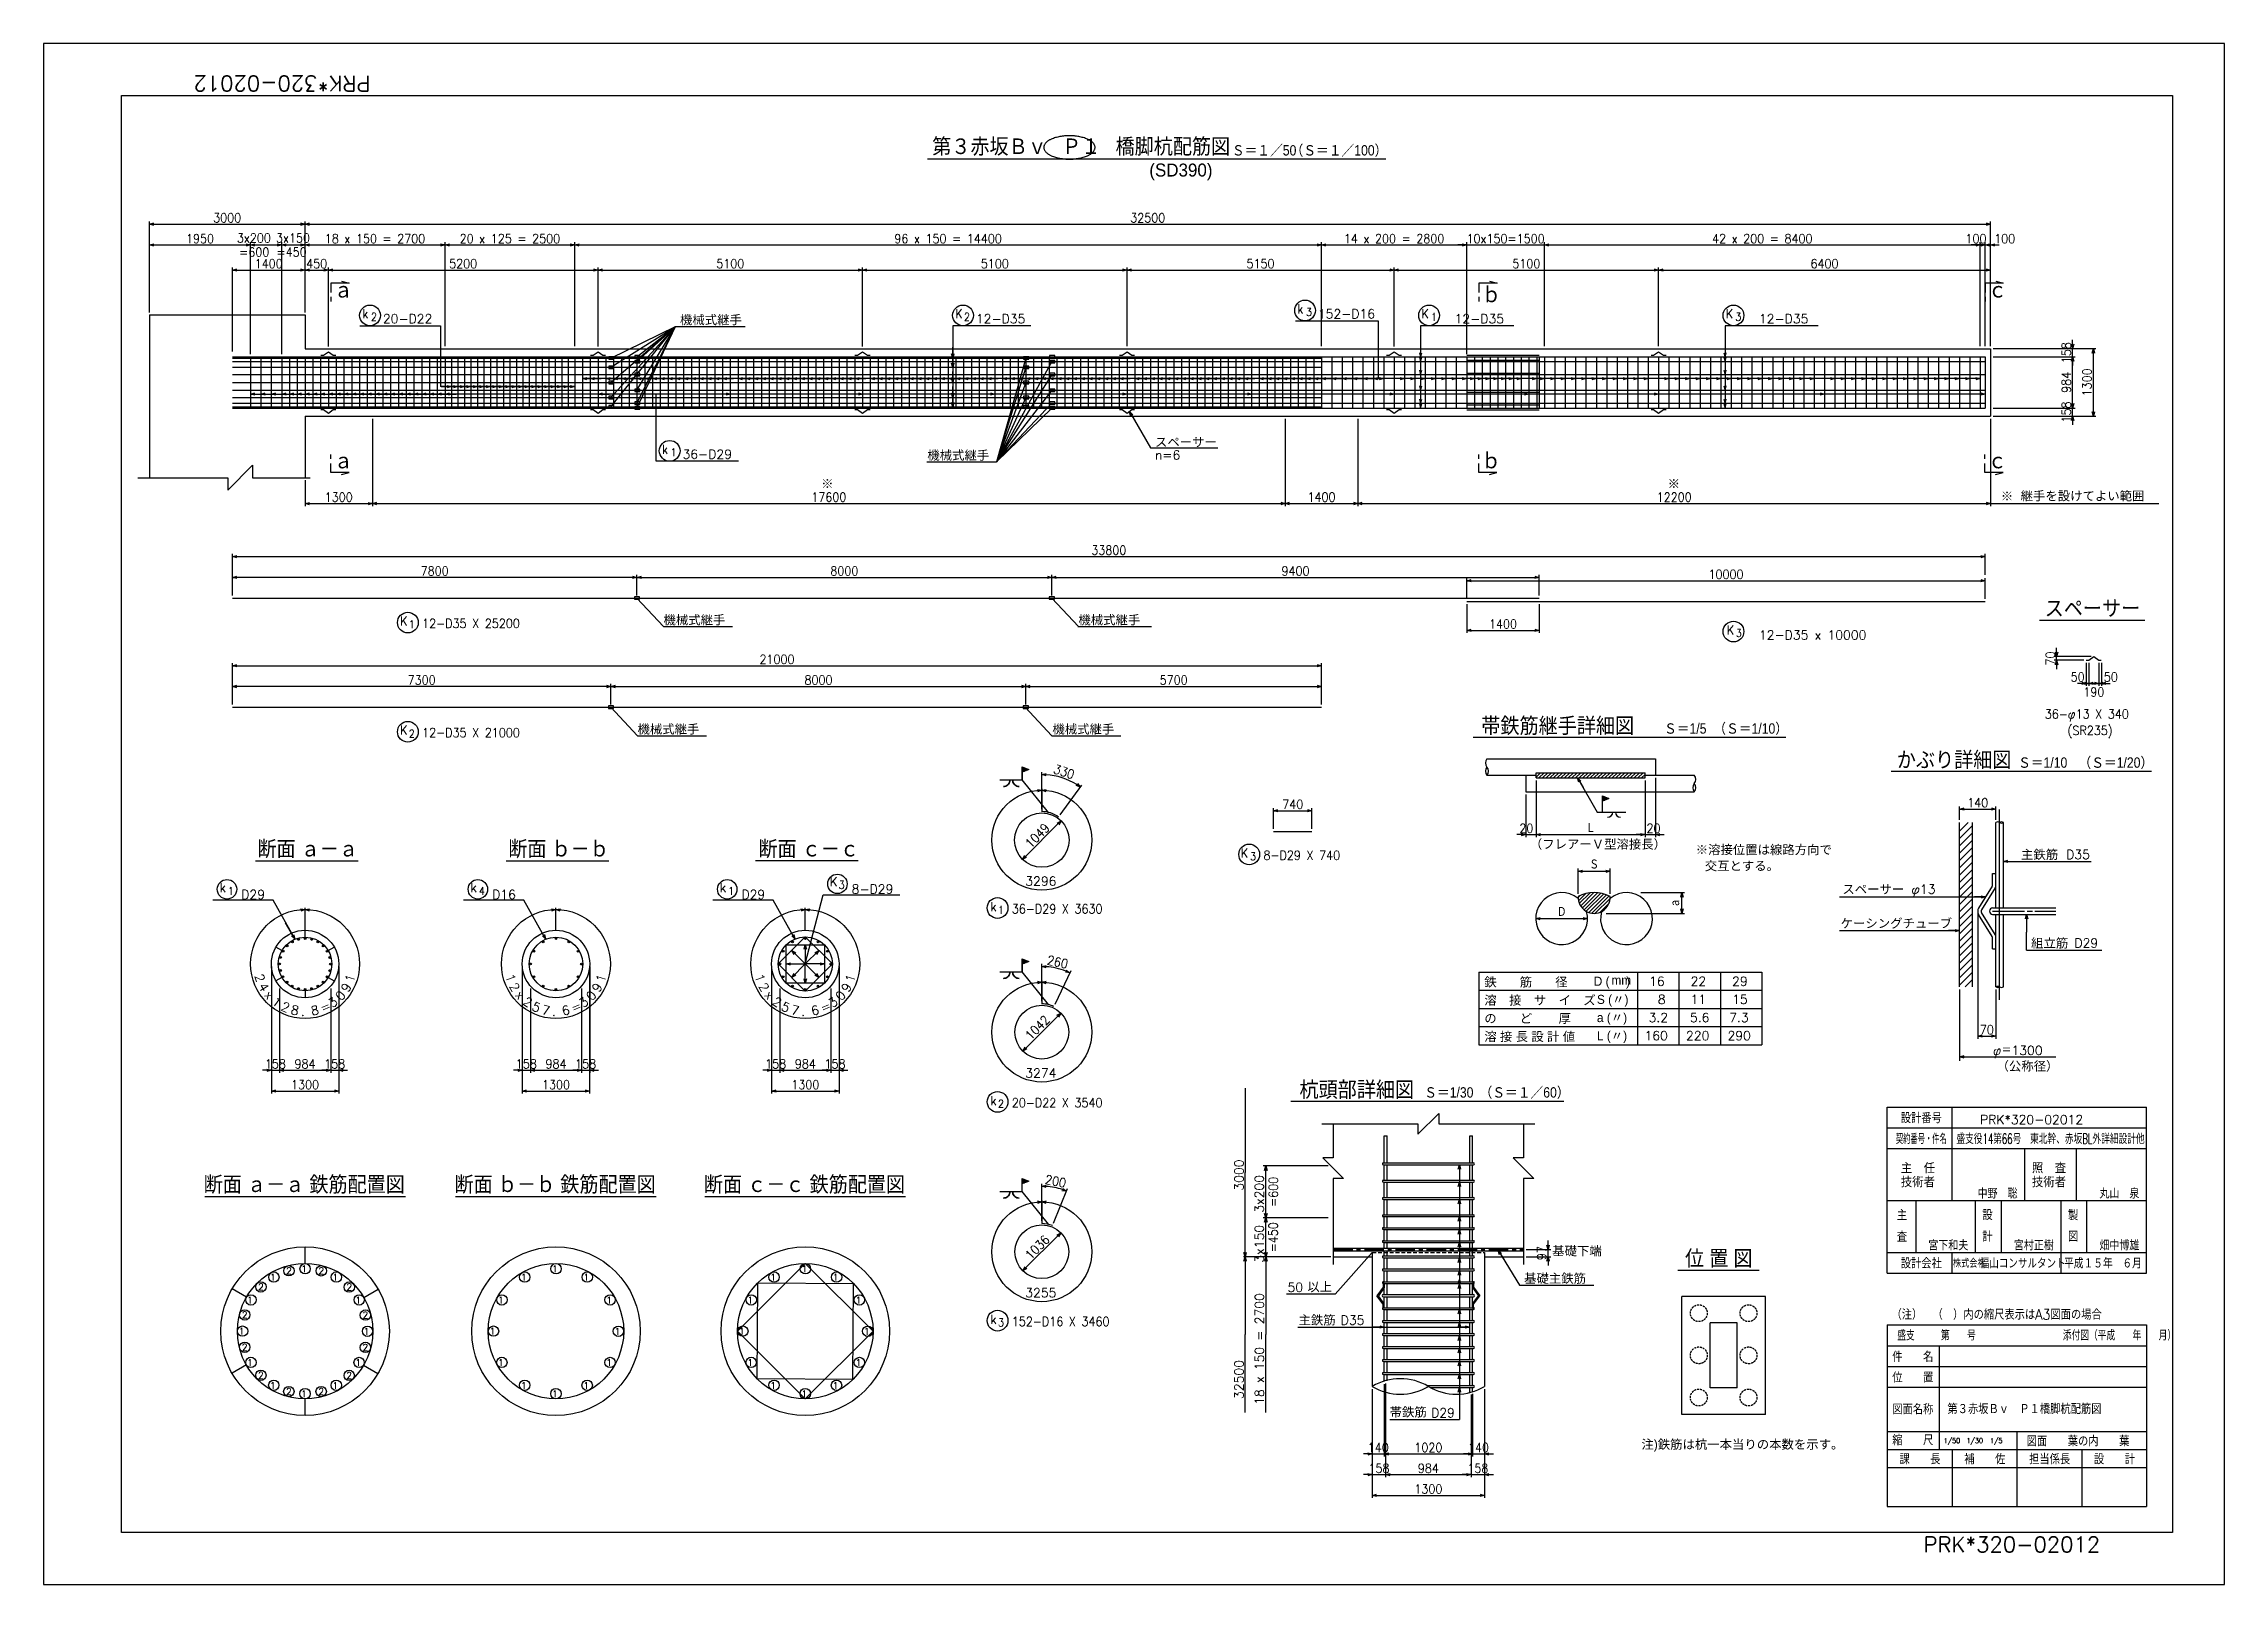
# Model space of a CAD drawing. Extents: x 92661 to 134711, y 44762 to 74462.
import ezdxf
from ezdxf.enums import TextEntityAlignment as Align

# ---------------------------------------------------------------- set-up
doc = ezdxf.new("R2010")
doc.units = 0
doc.header["$LTSCALE"] = 300
doc.header["$MEASUREMENT"] = 0
for name, pattern in [('CENTER', [2, 1.25, -0.25, 0.25, -0.25]), ('HIDDEN', [0.375, 0.25, -0.125]), ('TEN1SEN1', [25, 20, -1.5, 2, -1.5])]:
    doc.linetypes.add(name, pattern=pattern)
doc.layers.get('0').update_dxf_attribs({"linetype": 'CONTINUOUS'})
doc.layers.get('DEFPOINTS').update_dxf_attribs({"linetype": 'CONTINUOUS'})
for name, color, linetype in [('LAYER001', 7, 'CONTINUOUS'), ('スペーサー-2', 3, 'CONTINUOUS'), ('タイトル', 3, 'CONTINUOUS'), ('丸ポチ', 2, 'CONTINUOUS'), ('寸法', 1, 'CONTINUOUS'), ('引き出し', 7, 'CONTINUOUS'), ('引き出し横', 1, 'CONTINUOUS'), ('引き出し縦', 1, 'CONTINUOUS'), ('文字', 3, 'CONTINUOUS'), ('杭主筋', 2, 'CONTINUOUS'), ('枠', 7, 'CONTINUOUS'), ('構造', 3, 'CONTINUOUS'), ('構造線', 3, 'CONTINUOUS'), ('番号', 4, 'CONTINUOUS'), ('肋筋', 3, 'CONTINUOUS'), ('表', 1, 'CONTINUOUS'), ('記号', 2, 'CONTINUOUS'), ('鉄筋材料', 3, 'CONTINUOUS'), ('ﾀｲﾄﾙ', 7, 'CONTINUOUS')]:
    doc.layers.add(name, color=color, linetype=linetype)
doc.styles.add('MS明朝', font='MS PMincho.ttf')
doc.styles.add('romans', font='ROMANS.shx', dxfattribs={"width": 0.9, "bigfont": 'EXTFONT.shx'})
doc.styles.get("Standard").update_dxf_attribs({"font": 'romans.shx', "bigfont": 'extfont.shx'})
doc.styles.add('STYLE1', font='romans.shx', dxfattribs={"bigfont": 'bigfont.shx'})
doc.styles.add('ｽﾀｲﾙ1', font='ROMANS.shx', dxfattribs={"bigfont": 'EXTFONT.shx'})
doc.dimstyles.new('ST-50', dxfattribs={"dimscale": 50, "dimtxt": 3.5, "dimasz": 1.7, "dimexe": 1, "dimexo": 1, "dimgap": 1, "dimtad": 0, "dimdec": 0, "dimzin": 0, "dimdsep": 46, "dimtxsty": 'romans', "dimblk": 'OPEN30', "dimcen": 1, "dimdle": 3, "dimclrd": 1, "dimclre": 1, "dimclrt": 3, "dimaunit": 1, "dimadec": 0, "dimazin": 0, "dimtfac": 1, "dimtdec": 0, "dimtix": 1, "dimtmove": 2, "dimatfit": 3, "dimldrblk": 'NONE', "dimfxl": 0, "dimtvp": 0.7, "dimtolj": 1, "dimtzin": 0, "dimarcsym": 0})
doc.dimstyles.new('ST-50-10', dxfattribs={"dimscale": 50, "dimtxt": 3.5, "dimasz": 1.7, "dimexe": 1, "dimexo": 1, "dimgap": 1, "dimtad": 0, "dimdec": 0, "dimlfac": 0.2, "dimzin": 0, "dimdsep": 46, "dimtxsty": 'romans', "dimblk": 'OPEN30', "dimcen": 1, "dimdle": 3, "dimclrd": 1, "dimclre": 1, "dimclrt": 3, "dimaunit": 1, "dimadec": 0, "dimazin": 0, "dimtfac": 1, "dimtdec": 0, "dimtix": 1, "dimtmove": 2, "dimatfit": 3, "dimldrblk": 'OPEN30', "dimfxl": 0, "dimtvp": 0.7, "dimtolj": 1, "dimtzin": 0, "dimarcsym": 0})
doc.dimstyles.new('ST-50-30', dxfattribs={"dimscale": 50, "dimtxt": 3.5, "dimasz": 1.7, "dimexe": 1, "dimexo": 1, "dimgap": 1, "dimtad": 0, "dimdec": 0, "dimlfac": 0.6, "dimzin": 0, "dimdsep": 46, "dimtxsty": 'romans', "dimblk": 'OPEN30', "dimcen": 1, "dimdle": 3, "dimclrd": 1, "dimclre": 1, "dimclrt": 3, "dimaunit": 1, "dimadec": 0, "dimazin": 0, "dimtfac": 1, "dimtdec": 0, "dimtix": 1, "dimtmove": 2, "dimatfit": 3, "dimldrblk": 'OPEN30', "dimfxl": 0, "dimtvp": 0.7, "dimtolj": 1, "dimtzin": 0, "dimarcsym": 0})
doc.dimstyles.get("Standard").update_dxf_attribs({"dimtxt": 0.18, "dimasz": 0.18, "dimexe": 0.18, "dimexo": 0.0625, "dimgap": 0.09, "dimtad": 0, "dimtih": 1, "dimtoh": 1, "dimdec": 4, "dimzin": 0, "dimdsep": 46, "dimtxsty": 'Standard', "dimcen": 0.09, "dimadec": 0, "dimazin": 0, "dimtfac": 1, "dimtdec": 4, "dimtofl": 0, "dimtmove": 0, "dimatfit": 3, "dimfxl": 0, "dimtolj": 1, "dimtzin": 0, "dimarcsym": 0})
doc.dimstyles.new('矢', dxfattribs={"dimscale": 50, "dimtxt": 3.5, "dimasz": 1.7, "dimexe": 1, "dimexo": 0.7, "dimgap": 0.09, "dimtad": 0, "dimdec": 0, "dimzin": 0, "dimdsep": 46, "dimtxsty": 'romans', "dimblk": 'OPEN30', "dimcen": 1, "dimdle": 1, "dimclrd": 1, "dimclre": 1, "dimclrt": 3, "dimaunit": 1, "dimadec": 0, "dimazin": 0, "dimtfac": 1, "dimtdec": 0, "dimtix": 1, "dimtmove": 2, "dimatfit": 3, "dimldrblk": 'OPEN30', "dimfxl": 0, "dimtvp": 0.7, "dimtolj": 1, "dimtzin": 0, "dimarcsym": 0})

msp = doc.modelspace()

# ---------------------------------------------------------------- texts
at = {"layer": 'スペーサー-2', "color": 3, "style": 'MS明朝'}
msp.add_text('スペーサー', height=175, dxfattribs=at).set_placement((114089.86456, 66694.88244))
at = {"layer": 'スペーサー-2', "color": 3}
msp.add_text('n=6', height=175, dxfattribs=at).set_placement((114089.86456, 66444.88244))
at = {"layer": 'タイトル', "color": 3}
msp.add_text('PRK*320-02012', height=300, rotation=180, dxfattribs=at).set_placement((98960.63285, 73843.97888))
msp.add_text('PRK*320-02012', height=300, dxfattribs=at).set_placement((128910.63285, 45381.07477))
at = {"layer": '寸法', "color": 3, "linetype": 'Continuous', "style": 'romans', "width": 0.9}
for s, p in [('3x200', (96715.67182, 70626.36479)), ('3x150', (97469.57379, 70626.36479))]:
    msp.add_text(s, height=175, dxfattribs=at).set_placement(p, align=Align.CENTER)
at = {"layer": '寸法', "color": 3, "style": 'ｽﾀｲﾙ1'}
for s, p in [('3296', (111589.61459, 58230.83149)), ('3274', (111589.61459, 54530.12986)), ('3255', (111589.61459, 50295.74976))]:
    msp.add_text(s, height=175, dxfattribs=at).set_placement(p)
for s, rotation, p in [('2', 287.9106, (96723.48748, 56496.26985)), ('1', 73.2112, (98634.03248, 56347.92985)), ('1', 287.9106, (101561.34666, 56496.26985)), ('1', 73.2112, (103471.89166, 56347.92985)), ('1', 287.9106, (106369.13864, 56496.26985)), ('1', 73.2112, (108279.68364, 56347.92985)), ('4', 300.019, (96792.29748, 56296.01985)), ('x', 312.1273, (96901.58248, 56114.65985)), ('1', 324.2357, (97046.48248, 55960.25485)), ('2', 336.3441, (97220.54248, 55839.67985)), ('=', 24.7776, (98041.58748, 55775.93485)), ('3', 36.886, (98232.17248, 55868.19485)), ('0', 48.9944, (98399.16748, 55998.37985)), ('9', 61.1028, (98535.13748, 56160.69985)), ('2', 300.019, (101630.15666, 56296.01985)), ('x', 312.1273, (101739.44166, 56114.65985)), ('2', 324.2357, (101884.34166, 55960.25485)), ('5', 336.3441, (102058.40166, 55839.67985)), ('=', 24.7776, (102879.44666, 55775.93485)), ('3', 36.886, (103070.03166, 55868.19485)), ('0', 48.9944, (103237.02666, 55998.37985)), ('9', 61.1028, (103372.99666, 56160.69985)), ('2', 300.019, (106437.94864, 56296.01985)), ('x', 312.1273, (106547.23364, 56114.65985)), ('2', 324.2357, (106692.13364, 55960.25485)), ('5', 336.3441, (106866.19364, 55839.67985)), ('=', 24.7776, (107687.23864, 55775.93485)), ('3', 36.886, (107877.82364, 55868.19485)), ('0', 48.9944, (108044.81864, 55998.37985)), ('9', 61.1028, (108180.78864, 56160.69985)), ('8', 348.4525, (97416.02248, 55758.29985)), ('.', 0.5609, (97624.22748, 55719.73485)), ('8', 12.6693, (97835.88748, 55725.69985)), ('7', 348.4525, (102253.88166, 55758.29985)), ('.', 0.5609, (102462.08666, 55719.73485)), ('6', 12.6693, (102673.74666, 55725.69985)), ('7', 348.4525, (107061.67364, 55758.29985)), ('.', 0.5609, (107269.87864, 55719.73485)), ('6', 12.6693, (107481.53864, 55725.69985))]:
    msp.add_text(s, height=175, rotation=rotation, dxfattribs=at).set_placement(p)
at = {"layer": '引き出し横', "color": 3, "style": 'ｽﾀｲﾙ1', "width": 0.9}
for s, height, p in [('k', 175, (116835.63696, 69261.93744)), ('k', 175, (98806.11553, 69167.38804)), ('2', 150, (98971.04755, 69120.19259)), ('3', 150, (117000.56898, 69214.74199)), ('k', 175, (104584.28091, 66556.29719)), ('1', 150, (104749.21293, 66509.10175))]:
    msp.add_text(s, height=height, dxfattribs=at).set_placement(p)
at = {"layer": '引き出し横', "color": 3}
for s, style, p in [('20-D22', 'romans', (99202.49883, 69070.68374)), ('152-D16', 'romans', (117232.02025, 69165.23315)), ('36-D29', 'romans', (104980.6642, 66459.5929)), ('主鉄筋', 'MS明朝', (130790.08954, 58743.31768)), ('スペーサー', 'MS明朝', (127343.91427, 58075.02169)), ('ケーシングチューブ', 'MS明朝', (127311.27962, 57417.9436)), ('組立筋', 'MS明朝', (130983.70009, 57036.97168)), ('（公称径）', 'MS明朝', (130317.07087, 54665.7078))]:
    msp.add_text(s, height=175, dxfattribs=dict(at, style=style)).set_placement(p)
at = {"layer": '引き出し横', "color": 3, "linetype": 'Continuous'}
for s, style, p in [('基礎下端', 'MS明朝', (121749.72032, 51103.16757)), ('50', 'ｽﾀｲﾙ1', (116646.20171, 50400.09702)), ('以上', 'MS明朝', (117027.81744, 50411.00536)), ('基礎主鉄筋', 'MS明朝', (121208.02351, 50573.74608)), ('主鉄筋', 'MS明朝', (116857.78174, 49770.75546)), ('D35', 'ｽﾀｲﾙ1', (117670.95873, 49766.83011)), ('帯鉄筋', 'MS明朝', (118615.18948, 47996.97476)), ('D29', 'ｽﾀｲﾙ1', (119415.44344, 47981.56225)), ('注)鉄筋は杭一本当りの本数を示す。', 'MS明朝', (123469.58889, 47374.0835))]:
    msp.add_text(s, height=175, dxfattribs=dict(at, style=style)).set_placement(p)
at = {"layer": '引き出し縦', "color": 3, "style": 'ｽﾀｲﾙ1', "width": 0.9}
for s, height, p in [('K', 175, (110240.50034, 69167.38804)), ('2', 150, (110405.43236, 69120.19259)), ('K', 175, (119227.46653, 69167.38804)), ('K', 175, (125096.49338, 69167.38804)), ('K', 175, (125116.32122, 63072.5614)), ('1', 150, (96213.50372, 58054.0475)), ('4', 150, (101051.36289, 58054.0475)), ('1', 150, (105859.15487, 58054.0475)), ('3', 150, (107992.10526, 58170.53377))]:
    msp.add_text(s, height=height, dxfattribs=at).set_placement(p)
at = {"layer": '引き出し縦', "color": 3}
for s, style, p in [('12-D35', 'romans', (110636.88363, 69070.68374)), ('12-D35', 'romans', (119867.7014, 69070.68374)), ('12-D35', 'romans', (125736.72825, 69070.68374)), ('12-D35 x 10000', 'romans', (125736.72825, 62975.85711)), ('D35', 'ｽﾀｲﾙ1', (131660.06948, 58743.31768)), ('k', 'ｽﾀｲﾙ1', (96051.62157, 58108.36591)), ('D29', 'ｽﾀｲﾙ1', (96471.34748, 57973.24485)), ('k', 'ｽﾀｲﾙ1', (100889.48075, 58108.36591)), ('D16', 'ｽﾀｲﾙ1', (101309.20666, 57973.24485)), ('k', 'ｽﾀｲﾙ1', (105697.27273, 58108.36591)), ('D29', 'ｽﾀｲﾙ1', (106116.99864, 57973.24485)), ('K', 'ｽﾀｲﾙ1', (107816.34489, 58217.76899)), ('8-D29', 'ｽﾀｲﾙ1', (108242.13864, 58076.67485)), ('φ13', 'ｽﾀｲﾙ1', (128675.33156, 58075.02169)), ('D29', 'ｽﾀｲﾙ1', (131818.59704, 57036.97168)), ('φ＝1300', 'ｽﾀｲﾙ1', (130247.86362, 54966.65754))]:
    msp.add_text(s, height=175, dxfattribs=dict(at, style=style)).set_placement(p)
at = {"layer": '文字', "color": 3}
for s, style, p in [('（フレアーＶ型溶接長）', 'MS明朝', (121318.84263, 58943.46521)), ('※溶接位置は線路方向で', 'MS明朝', (124516.36339, 58837.09971)), ('交互とする。', 'MS明朝', (124691.36339, 58525.48226)), ('鉄       筋       径', 'MS明朝', (120440.40568, 56285.813)), ('D (     )', 'MS明朝', (122550.51639, 56300.61027)), ('mm', 'MS明朝', (122891.31118, 56322.85027)), ('16', 'ｽﾀｲﾙ1', (123617.50104, 56300.61027)), ('22', 'ｽﾀｲﾙ1', (124417.50104, 56300.61027)), ('29', 'ｽﾀｲﾙ1', (125217.50104, 56300.61027)), ('溶\u3000接\u3000サ\u3000イ\u3000ズ', 'MS明朝', (120440.40568, 55935.813)), ('S (〃)', 'MS明朝', (122611.68521, 55950.61027)), ('8', 'ｽﾀｲﾙ1', (123785.40444, 55950.61027)), ('11', 'ｽﾀｲﾙ1', (124417.50104, 55950.61027)), ('15', 'ｽﾀｲﾙ1', (125217.50104, 55950.61027)), ('の       ど        厚', 'MS明朝', (120440.40568, 55585.813)), ('a (〃)', 'MS明朝', (122611.68521, 55600.61027)), ('3.2', 'ｽﾀｲﾙ1', (123607.49484, 55600.61027)), ('5.6', 'ｽﾀｲﾙ1', (124407.49484, 55600.61027)), ('7.3', 'ｽﾀｲﾙ1', (125162.14198, 55600.61027)), ('溶 接 長 設 計 値', 'MS明朝', (120440.40568, 55235.813)), ('L (〃)', 'MS明朝', (122611.68521, 55250.61027)), ('160', 'ｽﾀｲﾙ1', (123530.00104, 55250.61027)), ('220', 'ｽﾀｲﾙ1', (124330.00104, 55250.61027)), ('290', 'ｽﾀｲﾙ1', (125130.00104, 55250.61027))]:
    msp.add_text(s, height=175, dxfattribs=dict(at, style=style)).set_placement(p)
at = {"layer": '文字', "color": 3, "style": 'ｽﾀｲﾙ1'}
for s, p in [('3000', (115796.25108, 52352.08361)), ('3x200', (116187.33754, 51925.24361)), ('3x150', (116187.33754, 50964.11183)), ('18 x 150 = 2700', (116191.92939, 48223.04688)), ('32500', (115796.25108, 48336.19416))]:
    msp.add_text(s, height=175, rotation=90, dxfattribs=at).set_placement(p)
at = {"layer": '文字', "style": 'ｽﾀｲﾙ1'}
for s, p in [('1', (97684.16956, 50844.07955)), ('1', (102522.02873, 50844.07955)), ('1', (107329.82072, 50844.07955)), ('2', (96850.88845, 50494.99981)), ('1', (97081.76667, 50683.19355)), ('2', (97391.1246, 50806.31709)), ('2', (98014.64147, 50805.80769)), ('1', (98286.30877, 50682.20947)), ('2', (98554.36822, 50493.6081)), ('1', (101919.62585, 50683.19355)), ('1', (103124.16794, 50682.20947)), ('1', (106727.41783, 50683.19355)), ('1', (107931.95992, 50682.20947)), ('1', (96640.51347, 50242.66074)), ('1', (98726.84157, 50240.95626)), ('1', (101478.37264, 50242.66074)), ('1', (103564.70074, 50240.95626)), ('1', (106286.16463, 50242.66074)), ('1', (108372.49273, 50240.95626)), ('1', (96478.64339, 49640.52154)), ('2', (96538.68887, 49955.27306)), ('2', (98865.6855, 49953.37196)), ('1', (98887.72757, 49638.55338)), ('1', (101316.50256, 49640.52154)), ('1', (103725.58674, 49638.55338)), ('1', (106124.29454, 49640.52154)), ('1', (108533.37873, 49638.55338)), ('2', (96538.17947, 49331.75619)), ('2', (98865.1761, 49329.85509)), ('1', (96639.52939, 49038.11865)), ('2', (96849.49675, 48791.52005)), ('2', (98552.97651, 48790.12834)), ('1', (98725.85749, 49036.41417)), ('1', (101477.38856, 49038.11865)), ('1', (103563.71666, 49036.41417)), ('1', (106285.18054, 49038.11865)), ('1', (108371.50865, 49036.41417)), ('1', (97080.06219, 48596.86545)), ('2', (97389.2235, 48479.32046)), ('1', (97682.2014, 48434.99537)), ('2', (98012.74037, 48478.81106)), ('1', (98284.60429, 48595.88137)), ('1', (101917.92137, 48596.86545)), ('1', (102520.06057, 48434.99537)), ('1', (103122.46346, 48595.88137)), ('1', (106725.71335, 48596.86545)), ('1', (107327.85255, 48434.99537)), ('1', (107930.25544, 48595.88137))]:
    msp.add_text(s, height=130, dxfattribs=at).set_placement(p, align=Align.MIDDLE)
at = {"layer": '記号', "color": 2, "style": 'MS明朝', "width": 0.9}
for s, height, p in [('第３赤坂Ｂｖ   Ｐ１   橋脚杭配筋図', 300, (112666.91033, 72333.52195)), ('Ｓ＝１／50', 200, (116194.42979, 72305.23883)), ('（Ｓ＝１／100）', 200, (117638.14686, 72305.23883)), ('（Ｓ＝1/10）', 200, (125576.50461, 61160.10483)), ('Ｓ＝1/5', 200, (124315.32642, 61160.10483)), ('Ｓ＝1/10', 200, (131207.17291, 60503.01281)), ('（Ｓ＝1/20）', 200, (132617.70115, 60503.01281)), ('Ｓ＝1/30', 200, (119756.38708, 54145.27635)), ('（Ｓ＝１／60）', 200, (121216.69871, 54145.27635))]:
    msp.add_text(s, height=height, dxfattribs=at).set_placement(p, align=Align.CENTER)
at = {"layer": '記号', "color": 2, "style": 'MS明朝'}
msp.add_text('(SD390)', height=250, dxfattribs=at).set_placement((113980.96273, 71900.25592))
at = {"layer": '記号', "style": 'MS明朝', "width": 0.9}
for s, p in [('ｂ', (120390.13693, 69478.02645)), ('ａ', (98254.68239, 69567.36157)), ('ｃ', (130151.2584, 69567.36157)), ('ａ', (98254.68239, 66275.62957)), ('ｂ', (120386.16556, 66275.62957)), ('ｃ', (130147.28704, 66275.62957))]:
    msp.add_text(s, height=300, dxfattribs=at).set_placement(p)
for s, p in [('スペーサー', (132166.2754, 63429.96765)), ('帯鉄筋継手詳細図', (121856.09335, 61167.01887)), ('かぶり詳細図', (129499.72037, 60509.92685)), ('断面 ａ－ａ', (97752.49096, 58793.56055)), ('断面 ｂ－ｂ', (102590.35013, 58793.56055)), ('断面 ｃ－ｃ', (107412.97237, 58793.56055)), ('杭頭部詳細図', (117981.22971, 54152.19038)), ('断面 ａ－ａ 鉄筋配置図', (97686.37755, 52325.43637)), ('断面 ｂ－ｂ 鉄筋配置図', (102524.23672, 52325.43637)), ('断面 ｃ－ｃ 鉄筋配置図', (107332.02871, 52325.43637)), ('位 置 図', (124961.09085, 50900.28735))]:
    msp.add_text(s, height=300, dxfattribs=at).set_placement(p, align=Align.CENTER)
at = {"layer": '鉄筋材料', "style": 'MS明朝'}
for s, p in [('機械式継手', (104931.77891, 69051.40372)), ('機械式継手', (109700.88582, 66439.74112)), ('※', (107653.54658, 65892.2346)), ('※', (123975.20323, 65892.2346)), ('※', (130400.04751, 65652.15767)), ('継手を設けてよい範囲', (130781.93715, 65656.53648)), ('機械式継手', (104613.26121, 63265.6445)), ('機械式継手', (112613.26121, 63265.6445)), ('機械式継手', (104112.33461, 61161.46768)), ('機械式継手', (112112.33461, 61161.46768))]:
    msp.add_text(s, height=175, dxfattribs=at).set_placement(p)
at = {"layer": '鉄筋材料', "color": 3, "style": 'ｽﾀｲﾙ1', "width": 0.9}
for s, height, p in [('1', 150, (119411.19836, 69120.19259)), ('3', 150, (125280.22522, 69120.19259)), ('K', 175, (99535.91283, 63245.55359)), ('1', 150, (99701.88232, 63191.61686)), ('3', 150, (125290.39775, 63025.36596)), ('K', 175, (99535.91283, 61141.34082)), ('2', 150, (99701.88232, 61087.40409)), ('K', 175, (115744.61558, 58770.52558)), ('3', 150, (115924.40599, 58719.49867)), ('k', 175, (110920.26174, 57737.4722)), ('1', 150, (111063.63441, 57688.84618)), ('k', 175, (110920.26174, 53999.7398)), ('2', 150, (111063.63441, 53951.11378)), ('k', 175, (110920.26174, 49783.33713)), ('3', 150, (111063.63441, 49734.7111))]:
    msp.add_text(s, height=height, dxfattribs=at).set_placement(p)
at = {"layer": '鉄筋材料', "style": 'romans', "width": 0.9}
for s, p in [('12-D35 X 25200', (99959.04702, 63197.37806)), ('36-φ13 X 340', (131248.2597, 61451.46312)), ('12-D35 X 21000', (99959.04702, 61093.16529)), ('(SR235)', (131685.7597, 61134.96977)), ('8-D29 X 740', (116181.55069, 58729.17248)), ('36-D29 X 3630', (111329.73932, 57696.11911)), ('20-D22 X 3540', (111329.73932, 53958.38671)), ('152-D16 X 3460', (111329.73932, 49741.98403))]:
    msp.add_text(s, height=175, dxfattribs=at).set_placement(p)
at = {"layer": 'ﾀｲﾄﾙ', "color": 3, "ltscale": 100, "style": 'STYLE1'}
for s, height, width, p in [('設計番号', 200, 0.9, (128867.18901, 53761.94194)), ('契約番号・件名', 200, 0.5, (128867.18901, 53361.94194)), ('盛支役14第66号\u3000東北幹、赤坂BL外詳細設計他', 200, 0.6, (131358.87827, 53361.94194)), ('主', 200, 0.9, (128493.49379, 51890.09393)), ('設', 200, 0.9, (130143.49379, 51890.09393)), ('製', 200, 0.9, (131793.49379, 51890.09393)), ('査', 200, 0.9, (128493.49379, 51475.27214)), ('計', 200, 0.9, (130143.49379, 51475.27214)), ('図', 200, 0.9, (131793.49379, 51475.27214)), ('設計会社', 200, 0.9, (128867.18901, 50961.94194)), ('株式会社', 150, 0.75, (129791.42841, 50961.94194)), ('福山コンサルタント', 175, 0.75, (130821.01394, 50961.94194)), ('平成１５年\u3000６月', 200, 0.75, (132369.00335, 50961.94194))]:
    msp.add_text(s, height=height, dxfattribs=dict(at, width=width)).set_placement(p, align=Align.MIDDLE)
for s, height, p in [('PRK*320-02012', 175, (130993.89576, 53721.56908)), ('技術者', 200, (128801.69468, 52526.94521)), ('主\u3000任', 200, (128801.69468, 52796.93852)), ('技術者', 200, (131328.82919, 52526.94521)), ('照\u3000査', 200, (131328.82919, 52796.93852)), ('中野\u3000聡', 175, (130336.7816, 52307.78305)), ('丸山\u3000泉', 175, (132686.7816, 52307.78305)), ('宮下和夫', 175, (129386.7816, 51307.78305)), ('宮村正樹', 175, (131036.7816, 51307.78305)), ('畑中博雄', 175, (132686.7816, 51307.78305))]:
    msp.add_text(s, height=height, dxfattribs=at).set_placement(p, align=Align.MIDDLE)
for s, height, width, p in [('（注）\u3000（\u3000）内の縮尺表示はA3図面の場合', 200, 0.9, (128291.03365, 49864.56261)), ('盛支\u3000\u3000\u3000第\u3000\u3000号\u3000\u3000\u3000\u3000\u3000\u3000\u3000\u3000\u3000\u3000添付図（平成\u3000\u3000年\u3000\u3000月）', 200, 0.6, (128403.85966, 49463.2809)), ('件\u3000\u3000名', 200, 0.9, (128306.69379, 49050.16487)), ('位\u3000\u3000置', 200, 0.9, (128306.69379, 48650.16487)), ('図面名称', 200, 0.9, (128306.69379, 48037.12163)), ('第３赤坂Ｂｖ\u3000Ｐ１橋脚杭配筋図', 200, 0.9, (129370.60725, 48043.70333)), ('縮\u3000\u3000尺', 200, 0.9, (128306.69379, 47443.56757)), ('1/50 ', 100, 0.9, (129299.96828, 47482.55281)), ('1/30 ', 100, 0.9, (129739.37939, 47482.55281)), ('1/5', 100, 0.9, (130193.11922, 47482.55281)), ('図面\u3000\u3000葉の内\u3000\u3000葉', 200, 0.9, (130898.73672, 47423.70722)), ('課\u3000\u3000長', 200, 0.9, (128445.20319, 47076.82086)), ('補\u3000\u3000佐', 200, 0.9, (129695.20319, 47076.82086)), ('担当係長', 200, 0.9, (130945.20319, 47076.82086)), ('設\u3000\u3000計', 200, 0.9, (132195.20319, 47076.82086))]:
    msp.add_text(s, height=height, dxfattribs=dict(at, width=width)).set_placement(p)

# ---------------------------------------------------------------- blocks, each defined once
blk = doc.blocks.new('_Open30')
at = {"color": 0, "lineweight": -2}
for p, q in [((-1, 0.27), (0, 0)), ((0, 0), (-1, -0.27)), ((0, 0), (-1, 0))]:
    blk.add_line(p, q, dxfattribs=at)
blk = doc.blocks.new('*D1')
at = {"layer": 'DEFPOINTS', "color": 0, "linetype": 'Continuous'}
for p in [(118278, 48577), (120445, 48577), (120445, 46477)]:
    blk.add_point(p, dxfattribs=at)
at = {"layer": '寸法', "color": 1, "linetype": 'Continuous', "lineweight": -2}
for p, q in [((118278, 48527), (118278, 46427)), ((120445, 48527), (120445, 46427)), ((118363, 46477), (120360, 46477))]:
    blk.add_line(p, q, dxfattribs=at)
at = {"layer": '寸法', "color": 1, "linetype": 'Continuous', "lineweight": -2, "xscale": 85, "yscale": 85, "zscale": 85, "rotation": 180}
blk.add_blockref('_Open30', (118278, 46477), dxfattribs=at)
at = {"layer": '寸法', "color": 1, "linetype": 'Continuous', "lineweight": -2, "xscale": 85, "yscale": 85, "zscale": 85}
blk.add_blockref('_Open30', (120445, 46477), dxfattribs=at)
at = {"layer": '寸法', "color": 3, "linetype": 'Continuous', "insert": (119362, 46600), "char_height": 175, "attachment_point": 5, "style": 'romans'}
blk.add_mtext('\\A1;1300', dxfattribs=at)
blk = doc.blocks.new('*D2')
at = {"layer": 'DEFPOINTS', "color": 0, "linetype": 'Continuous'}
for p in [(118538, 48685), (120185, 48469), (120185, 46877)]:
    blk.add_point(p, dxfattribs=at)
at = {"layer": '寸法', "color": 1, "linetype": 'Continuous', "lineweight": -2}
for p, q in [((118538, 48635), (118538, 46827)), ((120185, 48419), (120185, 46827)), ((118623, 46877), (120100, 46877))]:
    blk.add_line(p, q, dxfattribs=at)
at = {"layer": '寸法', "color": 1, "linetype": 'Continuous', "lineweight": -2, "xscale": 85, "yscale": 85, "zscale": 85, "rotation": 180}
blk.add_blockref('_Open30', (118538, 46877), dxfattribs=at)
at = {"layer": '寸法', "color": 1, "linetype": 'Continuous', "lineweight": -2, "xscale": 85, "yscale": 85, "zscale": 85}
blk.add_blockref('_Open30', (120185, 46877), dxfattribs=at)
at = {"layer": '寸法', "color": 3, "linetype": 'Continuous', "insert": (119362, 47000), "char_height": 175, "attachment_point": 5, "style": 'romans'}
blk.add_mtext('\\A1;984', dxfattribs=at)
blk = doc.blocks.new('*D3')
at = {"layer": 'DEFPOINTS', "color": 0, "linetype": 'Continuous'}
for p in [(118512, 48670), (120212, 48484), (120212, 47277)]:
    blk.add_point(p, dxfattribs=at)
at = {"layer": '寸法', "color": 1, "linetype": 'Continuous', "lineweight": -2}
for p, q in [((118512, 48620), (118512, 47227)), ((120212, 48434), (120212, 47227)), ((118597, 47277), (120127, 47277))]:
    blk.add_line(p, q, dxfattribs=at)
at = {"layer": '寸法', "color": 1, "linetype": 'Continuous', "lineweight": -2, "xscale": 85, "yscale": 85, "zscale": 85, "rotation": 180}
blk.add_blockref('_Open30', (118512, 47277), dxfattribs=at)
at = {"layer": '寸法', "color": 1, "linetype": 'Continuous', "lineweight": -2, "xscale": 85, "yscale": 85, "zscale": 85}
blk.add_blockref('_Open30', (120212, 47277), dxfattribs=at)
at = {"layer": '寸法', "color": 3, "linetype": 'Continuous', "insert": (119362, 47400), "char_height": 175, "attachment_point": 5, "style": 'romans'}
blk.add_mtext('\\A1;1020', dxfattribs=at)
blk = doc.blocks.new('*D4')
at = {"layer": 'DEFPOINTS', "color": 0, "linetype": 'Continuous'}
for p in [(101890, 56721), (102046, 56298), (102046, 54672)]:
    blk.add_point(p, dxfattribs=at)
at = {"layer": '寸法', "color": 1, "linetype": 'Continuous', "lineweight": -2}
for p, q in [((101890, 56671), (101890, 54622)), ((102046, 56248), (102046, 54622)), ((101805, 54672), (101720, 54672)), ((101890, 54672), (102046, 54672)), ((102131, 54672), (102216, 54672))]:
    blk.add_line(p, q, dxfattribs=at)
at = {"layer": '寸法', "color": 1, "linetype": 'Continuous', "lineweight": -2, "xscale": 85, "yscale": 85, "zscale": 85}
blk.add_blockref('_Open30', (101890, 54672), dxfattribs=at)
at = {"layer": '寸法', "color": 1, "linetype": 'Continuous', "lineweight": -2, "xscale": 85, "yscale": 85, "zscale": 85, "rotation": 180}
blk.add_blockref('_Open30', (102046, 54672), dxfattribs=at)
at = {"layer": '寸法', "color": 3, "linetype": 'Continuous', "insert": (101968, 54795), "char_height": 175, "attachment_point": 5, "style": 'romans'}
blk.add_mtext('\\A1;158', dxfattribs=at)
blk = doc.blocks.new('_None')
blk = doc.blocks.new('*D5')
at = {"layer": 'DEFPOINTS', "color": 0, "linetype": 'Continuous'}
for p in [(97052, 56721), (97208, 56298), (97208, 54672)]:
    blk.add_point(p, dxfattribs=at)
at = {"layer": '寸法', "color": 1, "linetype": 'Continuous', "lineweight": -2}
for p, q in [((97052, 56671), (97052, 54622)), ((97208, 56248), (97208, 54622)), ((96967, 54672), (96882, 54672)), ((97052, 54672), (97208, 54672)), ((97293, 54672), (97378, 54672))]:
    blk.add_line(p, q, dxfattribs=at)
at = {"layer": '寸法', "color": 1, "linetype": 'Continuous', "lineweight": -2, "xscale": 85, "yscale": 85, "zscale": 85}
blk.add_blockref('_Open30', (97052, 54672), dxfattribs=at)
at = {"layer": '寸法', "color": 1, "linetype": 'Continuous', "lineweight": -2, "xscale": 85, "yscale": 85, "zscale": 85, "rotation": 180}
blk.add_blockref('_Open30', (97208, 54672), dxfattribs=at)
at = {"layer": '寸法', "color": 3, "linetype": 'Continuous', "insert": (97130, 54795), "char_height": 175, "attachment_point": 5, "style": 'romans'}
blk.add_mtext('\\A1;158', dxfattribs=at)
blk = doc.blocks.new('*D6')
at = {"layer": 'DEFPOINTS', "color": 0, "linetype": 'Continuous'}
for p in [(98352, 56721), (98196, 56298), (98352, 54672)]:
    blk.add_point(p, dxfattribs=at)
at = {"layer": '寸法', "color": 1, "linetype": 'Continuous', "lineweight": -2}
for p, q in [((98352, 56671), (98352, 54622)), ((98196, 56248), (98196, 54622)), ((98111, 54672), (98026, 54672)), ((98196, 54672), (98352, 54672)), ((98437, 54672), (98522, 54672))]:
    blk.add_line(p, q, dxfattribs=at)
at = {"layer": '寸法', "color": 1, "linetype": 'Continuous', "lineweight": -2, "xscale": 85, "yscale": 85, "zscale": 85}
blk.add_blockref('_Open30', (98196, 54672), dxfattribs=at)
at = {"layer": '寸法', "color": 1, "linetype": 'Continuous', "lineweight": -2, "xscale": 85, "yscale": 85, "zscale": 85, "rotation": 180}
blk.add_blockref('_Open30', (98352, 54672), dxfattribs=at)
at = {"layer": '寸法', "color": 3, "linetype": 'Continuous', "insert": (98274, 54795), "char_height": 175, "attachment_point": 5, "style": 'romans'}
blk.add_mtext('\\A1;158', dxfattribs=at)
blk = doc.blocks.new('*D7')
at = {"layer": 'DEFPOINTS', "color": 0, "linetype": 'Continuous'}
for p in [(96114, 57711), (97414, 57711), (97414, 55263)]:
    blk.add_point(p, dxfattribs=at)
at = {"layer": '寸法', "color": 1, "linetype": 'Continuous', "lineweight": -2}
for p, q in [((96114, 57661), (96114, 55213)), ((97414, 57661), (97414, 55213)), ((96199, 55263), (97329, 55263))]:
    blk.add_line(p, q, dxfattribs=at)
at = {"layer": '寸法', "color": 1, "linetype": 'Continuous', "lineweight": -2, "xscale": 85, "yscale": 85, "zscale": 85, "rotation": 180}
blk.add_blockref('_Open30', (96114, 55263), dxfattribs=at)
at = {"layer": '寸法', "color": 1, "linetype": 'Continuous', "lineweight": -2, "xscale": 85, "yscale": 85, "zscale": 85}
blk.add_blockref('_Open30', (97414, 55263), dxfattribs=at)
at = {"layer": '寸法', "color": 3, "linetype": 'Continuous', "insert": (96764, 55386), "char_height": 175, "attachment_point": 5, "style": 'romans'}
blk.add_mtext('\\A1;1300', dxfattribs=at)
blk = doc.blocks.new('*D8')
at = {"layer": 'DEFPOINTS', "color": 0, "linetype": 'Continuous'}
for p in [(97208, 56298), (98196, 56298), (98196, 54672)]:
    blk.add_point(p, dxfattribs=at)
at = {"layer": '寸法', "color": 1, "linetype": 'Continuous', "lineweight": -2}
for p, q in [((97208, 56248), (97208, 54622)), ((98196, 56248), (98196, 54622)), ((97293, 54672), (98111, 54672))]:
    blk.add_line(p, q, dxfattribs=at)
at = {"layer": '寸法', "color": 1, "linetype": 'Continuous', "lineweight": -2, "xscale": 85, "yscale": 85, "zscale": 85, "rotation": 180}
blk.add_blockref('_Open30', (97208, 54672), dxfattribs=at)
at = {"layer": '寸法', "color": 1, "linetype": 'Continuous', "lineweight": -2, "xscale": 85, "yscale": 85, "zscale": 85}
blk.add_blockref('_Open30', (98196, 54672), dxfattribs=at)
at = {"layer": '寸法', "color": 3, "linetype": 'Continuous', "insert": (97702, 54795), "char_height": 175, "attachment_point": 5, "style": 'romans'}
blk.add_mtext('\\A1;984', dxfattribs=at)
blk = doc.blocks.new('*D9')
at = {"layer": 'DEFPOINTS', "color": 0, "linetype": 'Continuous'}
for p in [(118278, 48577), (118538, 48685), (118538, 46877)]:
    blk.add_point(p, dxfattribs=at)
at = {"layer": '寸法', "color": 1, "linetype": 'Continuous', "lineweight": -2}
for p, q in [((118278, 48527), (118278, 46827)), ((118538, 48635), (118538, 46827)), ((118193, 46877), (118108, 46877)), ((118278, 46877), (118538, 46877)), ((118623, 46877), (118708, 46877))]:
    blk.add_line(p, q, dxfattribs=at)
at = {"layer": '寸法', "color": 1, "linetype": 'Continuous', "lineweight": -2, "xscale": 85, "yscale": 85, "zscale": 85}
blk.add_blockref('_Open30', (118278, 46877), dxfattribs=at)
at = {"layer": '寸法', "color": 1, "linetype": 'Continuous', "lineweight": -2, "xscale": 85, "yscale": 85, "zscale": 85, "rotation": 180}
blk.add_blockref('_Open30', (118538, 46877), dxfattribs=at)
at = {"layer": '寸法', "color": 3, "linetype": 'Continuous', "insert": (118408, 47000), "char_height": 175, "attachment_point": 5, "style": 'romans'}
blk.add_mtext('\\A1;158', dxfattribs=at)
blk = doc.blocks.new('*D10')
at = {"layer": 'DEFPOINTS', "color": 0, "linetype": 'Continuous'}
for p in [(118278, 48577), (118512, 48670), (118512, 47277)]:
    blk.add_point(p, dxfattribs=at)
at = {"layer": '寸法', "color": 1, "linetype": 'Continuous', "lineweight": -2}
for p, q in [((118278, 48527), (118278, 47227)), ((118512, 48620), (118512, 47227)), ((118193, 47277), (118108, 47277)), ((118278, 47277), (118512, 47277)), ((118597, 47277), (118682, 47277))]:
    blk.add_line(p, q, dxfattribs=at)
at = {"layer": '寸法', "color": 1, "linetype": 'Continuous', "lineweight": -2, "xscale": 85, "yscale": 85, "zscale": 85}
blk.add_blockref('_Open30', (118278, 47277), dxfattribs=at)
at = {"layer": '寸法', "color": 1, "linetype": 'Continuous', "lineweight": -2, "xscale": 85, "yscale": 85, "zscale": 85, "rotation": 180}
blk.add_blockref('_Open30', (118512, 47277), dxfattribs=at)
at = {"layer": '寸法', "color": 3, "linetype": 'Continuous', "insert": (118395, 47400), "char_height": 175, "attachment_point": 5, "style": 'romans'}
blk.add_mtext('\\A1;140', dxfattribs=at)
blk = doc.blocks.new('*D11')
at = {"layer": 'DEFPOINTS', "color": 0, "linetype": 'Continuous'}
for p in [(107998, 56721), (107842, 56298), (107998, 54672)]:
    blk.add_point(p, dxfattribs=at)
at = {"layer": '寸法', "color": 1, "linetype": 'Continuous', "lineweight": -2}
for p, q in [((107998, 56671), (107998, 54622)), ((107842, 56248), (107842, 54622)), ((107757, 54672), (107672, 54672)), ((107842, 54672), (107998, 54672)), ((108083, 54672), (108168, 54672))]:
    blk.add_line(p, q, dxfattribs=at)
at = {"layer": '寸法', "color": 1, "linetype": 'Continuous', "lineweight": -2, "xscale": 85, "yscale": 85, "zscale": 85}
blk.add_blockref('_Open30', (107842, 54672), dxfattribs=at)
at = {"layer": '寸法', "color": 1, "linetype": 'Continuous', "lineweight": -2, "xscale": 85, "yscale": 85, "zscale": 85, "rotation": 180}
blk.add_blockref('_Open30', (107998, 54672), dxfattribs=at)
at = {"layer": '寸法', "color": 3, "linetype": 'Continuous', "insert": (107920, 54795), "char_height": 175, "attachment_point": 5, "style": 'romans'}
blk.add_mtext('\\A1;158', dxfattribs=at)
blk = doc.blocks.new('*D12')
at = {"layer": 'DEFPOINTS', "color": 0, "linetype": 'Continuous'}
for p in [(100952, 57711), (102252, 57711), (102252, 55263)]:
    blk.add_point(p, dxfattribs=at)
at = {"layer": '寸法', "color": 1, "linetype": 'Continuous', "lineweight": -2}
for p, q in [((100952, 57661), (100952, 55213)), ((102252, 57661), (102252, 55213)), ((101037, 55263), (102167, 55263))]:
    blk.add_line(p, q, dxfattribs=at)
at = {"layer": '寸法', "color": 1, "linetype": 'Continuous', "lineweight": -2, "xscale": 85, "yscale": 85, "zscale": 85, "rotation": 180}
blk.add_blockref('_Open30', (100952, 55263), dxfattribs=at)
at = {"layer": '寸法', "color": 1, "linetype": 'Continuous', "lineweight": -2, "xscale": 85, "yscale": 85, "zscale": 85}
blk.add_blockref('_Open30', (102252, 55263), dxfattribs=at)
at = {"layer": '寸法', "color": 3, "linetype": 'Continuous', "insert": (101602, 55386), "char_height": 175, "attachment_point": 5, "style": 'romans'}
blk.add_mtext('\\A1;1300', dxfattribs=at)
blk = doc.blocks.new('*D13')
at = {"layer": 'DEFPOINTS', "color": 0, "linetype": 'Continuous'}
for p in [(103190, 56721), (103034, 56298), (103190, 54672)]:
    blk.add_point(p, dxfattribs=at)
at = {"layer": '寸法', "color": 1, "linetype": 'Continuous', "lineweight": -2}
for p, q in [((103190, 56671), (103190, 54622)), ((103034, 56248), (103034, 54622)), ((102949, 54672), (102864, 54672)), ((103034, 54672), (103190, 54672)), ((103275, 54672), (103360, 54672))]:
    blk.add_line(p, q, dxfattribs=at)
at = {"layer": '寸法', "color": 1, "linetype": 'Continuous', "lineweight": -2, "xscale": 85, "yscale": 85, "zscale": 85}
blk.add_blockref('_Open30', (103034, 54672), dxfattribs=at)
at = {"layer": '寸法', "color": 1, "linetype": 'Continuous', "lineweight": -2, "xscale": 85, "yscale": 85, "zscale": 85, "rotation": 180}
blk.add_blockref('_Open30', (103190, 54672), dxfattribs=at)
at = {"layer": '寸法', "color": 3, "linetype": 'Continuous', "insert": (103112, 54795), "char_height": 175, "attachment_point": 5, "style": 'romans'}
blk.add_mtext('\\A1;158', dxfattribs=at)
blk = doc.blocks.new('*D14')
at = {"layer": 'DEFPOINTS', "color": 0, "linetype": 'Continuous'}
for p in [(102046, 56298), (103034, 56298), (103034, 54672)]:
    blk.add_point(p, dxfattribs=at)
at = {"layer": '寸法', "color": 1, "linetype": 'Continuous', "lineweight": -2}
for p, q in [((102046, 56248), (102046, 54622)), ((103034, 56248), (103034, 54622)), ((102131, 54672), (102949, 54672))]:
    blk.add_line(p, q, dxfattribs=at)
at = {"layer": '寸法', "color": 1, "linetype": 'Continuous', "lineweight": -2, "xscale": 85, "yscale": 85, "zscale": 85, "rotation": 180}
blk.add_blockref('_Open30', (102046, 54672), dxfattribs=at)
at = {"layer": '寸法', "color": 1, "linetype": 'Continuous', "lineweight": -2, "xscale": 85, "yscale": 85, "zscale": 85}
blk.add_blockref('_Open30', (103034, 54672), dxfattribs=at)
at = {"layer": '寸法', "color": 3, "linetype": 'Continuous', "insert": (102540, 54795), "char_height": 175, "attachment_point": 5, "style": 'romans'}
blk.add_mtext('\\A1;984', dxfattribs=at)
blk = doc.blocks.new('*D15')
at = {"layer": 'DEFPOINTS', "color": 0, "linetype": 'Continuous'}
for p in [(106698, 56721), (106854, 56298), (106854, 54672)]:
    blk.add_point(p, dxfattribs=at)
at = {"layer": '寸法', "color": 1, "linetype": 'Continuous', "lineweight": -2}
for p, q in [((106698, 56671), (106698, 54622)), ((106854, 56248), (106854, 54622)), ((106613, 54672), (106528, 54672)), ((106698, 54672), (106854, 54672)), ((106939, 54672), (107024, 54672))]:
    blk.add_line(p, q, dxfattribs=at)
at = {"layer": '寸法', "color": 1, "linetype": 'Continuous', "lineweight": -2, "xscale": 85, "yscale": 85, "zscale": 85}
blk.add_blockref('_Open30', (106698, 54672), dxfattribs=at)
at = {"layer": '寸法', "color": 1, "linetype": 'Continuous', "lineweight": -2, "xscale": 85, "yscale": 85, "zscale": 85, "rotation": 180}
blk.add_blockref('_Open30', (106854, 54672), dxfattribs=at)
at = {"layer": '寸法', "color": 3, "linetype": 'Continuous', "insert": (106776, 54795), "char_height": 175, "attachment_point": 5, "style": 'romans'}
blk.add_mtext('\\A1;158', dxfattribs=at)
blk = doc.blocks.new('*D16')
at = {"layer": 'DEFPOINTS', "color": 0, "linetype": 'Continuous'}
for p in [(105760, 57711), (107060, 57711), (107060, 55263)]:
    blk.add_point(p, dxfattribs=at)
at = {"layer": '寸法', "color": 1, "linetype": 'Continuous', "lineweight": -2}
for p, q in [((105760, 57661), (105760, 55213)), ((107060, 57661), (107060, 55213)), ((105845, 55263), (106975, 55263))]:
    blk.add_line(p, q, dxfattribs=at)
at = {"layer": '寸法', "color": 1, "linetype": 'Continuous', "lineweight": -2, "xscale": 85, "yscale": 85, "zscale": 85, "rotation": 180}
blk.add_blockref('_Open30', (105760, 55263), dxfattribs=at)
at = {"layer": '寸法', "color": 1, "linetype": 'Continuous', "lineweight": -2, "xscale": 85, "yscale": 85, "zscale": 85}
blk.add_blockref('_Open30', (107060, 55263), dxfattribs=at)
at = {"layer": '寸法', "color": 3, "linetype": 'Continuous', "insert": (106410, 55386), "char_height": 175, "attachment_point": 5, "style": 'romans'}
blk.add_mtext('\\A1;1300', dxfattribs=at)
blk = doc.blocks.new('*D17')
at = {"layer": 'DEFPOINTS', "color": 0, "linetype": 'Continuous'}
for p in [(106854, 56298), (107842, 56298), (107842, 54672)]:
    blk.add_point(p, dxfattribs=at)
at = {"layer": '寸法', "color": 1, "linetype": 'Continuous', "lineweight": -2}
for p, q in [((106854, 56248), (106854, 54622)), ((107842, 56248), (107842, 54622)), ((106939, 54672), (107757, 54672))]:
    blk.add_line(p, q, dxfattribs=at)
at = {"layer": '寸法', "color": 1, "linetype": 'Continuous', "lineweight": -2, "xscale": 85, "yscale": 85, "zscale": 85, "rotation": 180}
blk.add_blockref('_Open30', (106854, 54672), dxfattribs=at)
at = {"layer": '寸法', "color": 1, "linetype": 'Continuous', "lineweight": -2, "xscale": 85, "yscale": 85, "zscale": 85}
blk.add_blockref('_Open30', (107842, 54672), dxfattribs=at)
at = {"layer": '寸法', "color": 3, "linetype": 'Continuous', "insert": (107348, 54795), "char_height": 175, "attachment_point": 5, "style": 'romans'}
blk.add_mtext('\\A1;984', dxfattribs=at)
blk = doc.blocks.new('*D18')
at = {"layer": 'DEFPOINTS', "color": 0, "linetype": 'Continuous'}
for p in [(115828, 54327), (115828, 54327), (115828, 51077)]:
    blk.add_point(p, dxfattribs=at)
at = {"layer": '寸法', "color": 0, "linetype": 'Continuous', "lineweight": -2}
for p, q in [((115828, 54327), (115828, 54327)), ((115828, 54327), (115828, 52702)), ((115828, 51077), (115828, 52702)), ((115828, 51077), (115828, 51077))]:
    blk.add_line(p, q, dxfattribs=at)
at = {"layer": '寸法', "color": 0, "linetype": 'Continuous'}
for points in [[(115828, 54327), (115828, 54327), (115828, 54327)], [(115828, 51077), (115828, 51077), (115828, 51077)]]:
    blk.add_solid(points, dxfattribs=at)
at = {"layer": '寸法', "color": 0, "linetype": 'Continuous', "insert": (115828, 52702), "char_height": 0.18, "attachment_point": 5}
blk.add_mtext('\\A1;3250.0000', dxfattribs=at)
blk = doc.blocks.new('*D19')
at = {"layer": 'DEFPOINTS', "color": 0, "linetype": 'Continuous'}
for p in [(116228, 51077), (116228, 51077), (116228, 48077)]:
    blk.add_point(p, dxfattribs=at)
at = {"layer": '寸法', "color": 0, "linetype": 'Continuous', "lineweight": -2}
for p, q in [((116228, 51077), (116228, 51077)), ((116228, 51077), (116228, 49577)), ((116228, 48077), (116228, 49577)), ((116228, 48077), (116228, 48077))]:
    blk.add_line(p, q, dxfattribs=at)
at = {"layer": '寸法', "color": 0, "linetype": 'Continuous'}
for points in [[(116228, 51077), (116228, 51077), (116228, 51077)], [(116228, 48077), (116228, 48077), (116228, 48077)]]:
    blk.add_solid(points, dxfattribs=at)
at = {"layer": '寸法', "color": 0, "linetype": 'Continuous', "insert": (116228, 49577), "char_height": 0.18, "attachment_point": 5}
blk.add_mtext('\\A1;3000.0000', dxfattribs=at)
blk = doc.blocks.new('*D20')
at = {"layer": 'DEFPOINTS', "color": 0, "linetype": 'Continuous'}
for p in [(115828, 51077), (115828, 51077), (115828, 48077)]:
    blk.add_point(p, dxfattribs=at)
at = {"layer": '寸法', "color": 0, "linetype": 'Continuous', "lineweight": -2}
for p, q in [((115828, 51077), (115828, 51077)), ((115828, 51077), (115828, 49577)), ((115828, 48077), (115828, 49577)), ((115828, 48077), (115828, 48077))]:
    blk.add_line(p, q, dxfattribs=at)
at = {"layer": '寸法', "color": 0, "linetype": 'Continuous'}
for points in [[(115828, 51077), (115828, 51077), (115828, 51077)], [(115828, 48077), (115828, 48077), (115828, 48077)]]:
    blk.add_solid(points, dxfattribs=at)
at = {"layer": '寸法', "color": 0, "linetype": 'Continuous', "insert": (115828, 49577), "char_height": 0.18, "attachment_point": 5}
blk.add_mtext('\\A1;3000.0000', dxfattribs=at)
blk = doc.blocks.new('*D21')
at = {"layer": 'DEFPOINTS', "color": 0, "linetype": 'Continuous'}
for p in [(116228, 51827), (117478, 51827), (117528, 51077)]:
    blk.add_point(p, dxfattribs=at)
at = {"layer": '寸法', "color": 1, "linetype": 'Continuous', "lineweight": -2}
for p, q in [((117428, 51827), (116178, 51827)), ((116228, 51162), (116228, 51742)), ((117478, 51077), (116178, 51077))]:
    blk.add_line(p, q, dxfattribs=at)
at = {"layer": '寸法', "color": 1, "linetype": 'Continuous', "lineweight": -2, "xscale": 85, "yscale": 85, "zscale": 85}
for p, rotation in [((116228, 51827), 90), ((116228, 51077), 270)]:
    blk.add_blockref('_Open30', p, dxfattribs=dict(at, rotation=rotation))
at = {"layer": '寸法', "color": 3, "linetype": 'Continuous', "insert": (116369, 51452), "char_height": 175, "attachment_point": 5, "rotation": 90, "style": 'romans'}
blk.add_mtext('\\A1;=450', dxfattribs=at)
blk = doc.blocks.new('*D22')
at = {"layer": 'DEFPOINTS', "color": 0, "linetype": 'Continuous'}
for p in [(116228, 52827), (117478, 52827), (117478, 51827)]:
    blk.add_point(p, dxfattribs=at)
at = {"layer": '寸法', "color": 1, "linetype": 'Continuous', "lineweight": -2}
for p, q in [((117428, 52827), (116178, 52827)), ((116228, 51912), (116228, 52742)), ((117428, 51827), (116178, 51827))]:
    blk.add_line(p, q, dxfattribs=at)
at = {"layer": '寸法', "color": 1, "linetype": 'Continuous', "lineweight": -2, "xscale": 85, "yscale": 85, "zscale": 85}
for p, rotation in [((116228, 52827), 90), ((116228, 51827), 270)]:
    blk.add_blockref('_Open30', p, dxfattribs=dict(at, rotation=rotation))
at = {"layer": '寸法', "color": 3, "linetype": 'Continuous', "insert": (116371, 52327), "char_height": 175, "attachment_point": 5, "rotation": 90, "style": 'romans'}
blk.add_mtext('\\A1;=600', dxfattribs=at)
blk = doc.blocks.new('*D23')
at = {"layer": 'DEFPOINTS', "color": 0, "linetype": 'Continuous'}
for p in [(117301, 70582), (102901, 68582), (117301, 68582)]:
    blk.add_point(p, dxfattribs=at)
at = {"layer": '引き出し横', "color": 1, "linetype": 'Continuous', "lineweight": -2}
for p, q in [((102901, 68632), (102901, 70632)), ((102986, 70582), (117216, 70582)), ((117301, 68632), (117301, 70632))]:
    blk.add_line(p, q, dxfattribs=at)
at = {"layer": '引き出し横', "color": 1, "linetype": 'Continuous', "lineweight": -2, "xscale": 85, "yscale": 85, "zscale": 85, "rotation": 180}
blk.add_blockref('_Open30', (102901, 70582), dxfattribs=at)
at = {"layer": '引き出し横', "color": 1, "linetype": 'Continuous', "lineweight": -2, "xscale": 85, "yscale": 85, "zscale": 85}
blk.add_blockref('_Open30', (117301, 70582), dxfattribs=at)
at = {"layer": '引き出し横', "color": 3, "linetype": 'Continuous', "insert": (110101, 70704), "char_height": 175, "attachment_point": 5, "style": 'romans'}
blk.add_mtext('\\A1;96 x 150 = 14400', dxfattribs=at)
blk = doc.blocks.new('*D24')
at = {"layer": 'DEFPOINTS', "color": 0, "linetype": 'Continuous'}
for p in [(117301, 62470), (96301, 62070), (117301, 62070)]:
    blk.add_point(p, dxfattribs=at)
at = {"layer": '寸法', "color": 1, "linetype": 'Continuous', "lineweight": -2}
for p, q in [((96301, 62120), (96301, 62520)), ((96386, 62470), (117216, 62470)), ((117301, 62120), (117301, 62520))]:
    blk.add_line(p, q, dxfattribs=at)
at = {"layer": '寸法', "color": 1, "linetype": 'Continuous', "lineweight": -2, "xscale": 85, "yscale": 85, "zscale": 85, "rotation": 180}
blk.add_blockref('_Open30', (96301, 62470), dxfattribs=at)
at = {"layer": '寸法', "color": 1, "linetype": 'Continuous', "lineweight": -2, "xscale": 85, "yscale": 85, "zscale": 85}
blk.add_blockref('_Open30', (117301, 62470), dxfattribs=at)
at = {"layer": '寸法', "color": 3, "linetype": 'Continuous', "insert": (106801, 62593), "char_height": 175, "attachment_point": 5, "style": 'romans'}
blk.add_mtext('\\A1;21000', dxfattribs=at)
blk = doc.blocks.new('*D25')
at = {"layer": 'DEFPOINTS', "color": 0, "linetype": 'Continuous'}
for p in [(130101, 64574), (96301, 64174), (130101, 64174)]:
    blk.add_point(p, dxfattribs=at)
at = {"layer": '寸法', "color": 1, "linetype": 'Continuous', "lineweight": -2}
for p, q in [((96301, 64224), (96301, 64624)), ((96386, 64574), (130016, 64574)), ((130101, 64224), (130101, 64624))]:
    blk.add_line(p, q, dxfattribs=at)
at = {"layer": '寸法', "color": 1, "linetype": 'Continuous', "lineweight": -2, "xscale": 85, "yscale": 85, "zscale": 85, "rotation": 180}
blk.add_blockref('_Open30', (96301, 64574), dxfattribs=at)
at = {"layer": '寸法', "color": 1, "linetype": 'Continuous', "lineweight": -2, "xscale": 85, "yscale": 85, "zscale": 85}
blk.add_blockref('_Open30', (130101, 64574), dxfattribs=at)
at = {"layer": '寸法', "color": 3, "linetype": 'Continuous', "insert": (113201, 64697), "char_height": 175, "attachment_point": 5, "style": 'romans'}
blk.add_mtext('\\A1;33800', dxfattribs=at)
blk = doc.blocks.new('*D26')
at = {"layer": 'DEFPOINTS', "color": 0, "linetype": 'Continuous'}
for p in [(103351, 70098), (98151, 68574), (103351, 68574)]:
    blk.add_point(p, dxfattribs=at)
at = {"layer": '寸法', "color": 1, "linetype": 'Continuous', "lineweight": -2}
for p, q in [((98151, 68624), (98151, 70148)), ((98236, 70098), (103266, 70098)), ((103351, 68624), (103351, 70148))]:
    blk.add_line(p, q, dxfattribs=at)
at = {"layer": '寸法', "color": 1, "linetype": 'Continuous', "lineweight": -2, "xscale": 85, "yscale": 85, "zscale": 85, "rotation": 180}
blk.add_blockref('_Open30', (98151, 70098), dxfattribs=at)
at = {"layer": '寸法', "color": 1, "linetype": 'Continuous', "lineweight": -2, "xscale": 85, "yscale": 85, "zscale": 85}
blk.add_blockref('_Open30', (103351, 70098), dxfattribs=at)
at = {"layer": '寸法', "color": 3, "linetype": 'Continuous', "insert": (100751, 70221), "char_height": 175, "attachment_point": 5, "style": 'romans'}
blk.add_mtext('\\A1;5200', dxfattribs=at)
blk = doc.blocks.new('*D27')
at = {"layer": 'DEFPOINTS', "color": 0, "linetype": 'Continuous'}
for p in [(130201, 70982), (97701, 69232), (130201, 68582)]:
    blk.add_point(p, dxfattribs=at)
at = {"layer": '寸法', "color": 1, "linetype": 'Continuous', "lineweight": -2}
for p, q in [((97701, 69282), (97701, 71032)), ((97786, 70982), (130116, 70982)), ((130201, 68632), (130201, 71032))]:
    blk.add_line(p, q, dxfattribs=at)
at = {"layer": '寸法', "color": 1, "linetype": 'Continuous', "lineweight": -2, "xscale": 85, "yscale": 85, "zscale": 85, "rotation": 180}
blk.add_blockref('_Open30', (97701, 70982), dxfattribs=at)
at = {"layer": '寸法', "color": 1, "linetype": 'Continuous', "lineweight": -2, "xscale": 85, "yscale": 85, "zscale": 85}
blk.add_blockref('_Open30', (130201, 70982), dxfattribs=at)
at = {"layer": '寸法', "color": 3, "linetype": 'Continuous', "insert": (113951, 71104), "char_height": 175, "attachment_point": 5, "style": 'romans'}
blk.add_mtext('\\A1;32500', dxfattribs=at)
blk = doc.blocks.new('*D28')
at = {"layer": 'DEFPOINTS', "color": 0, "linetype": 'Continuous'}
for p in [(97701, 70982), (94701, 69232), (97701, 69232)]:
    blk.add_point(p, dxfattribs=at)
at = {"layer": '寸法', "color": 1, "linetype": 'Continuous', "lineweight": -2}
for p, q in [((94701, 69282), (94701, 71032)), ((94786, 70982), (97616, 70982)), ((97701, 69282), (97701, 71032))]:
    blk.add_line(p, q, dxfattribs=at)
at = {"layer": '寸法', "color": 1, "linetype": 'Continuous', "lineweight": -2, "xscale": 85, "yscale": 85, "zscale": 85, "rotation": 180}
blk.add_blockref('_Open30', (94701, 70982), dxfattribs=at)
at = {"layer": '寸法', "color": 1, "linetype": 'Continuous', "lineweight": -2, "xscale": 85, "yscale": 85, "zscale": 85}
blk.add_blockref('_Open30', (97701, 70982), dxfattribs=at)
at = {"layer": '寸法', "color": 3, "linetype": 'Continuous', "insert": (96201, 71104), "char_height": 175, "attachment_point": 5, "style": 'romans'}
blk.add_mtext('\\A1;3000', dxfattribs=at)
blk = doc.blocks.new('*D29')
at = {"layer": 'DEFPOINTS', "color": 0, "linetype": 'Continuous'}
for p in [(96651, 70582), (94701, 69232), (96651, 68426)]:
    blk.add_point(p, dxfattribs=at)
at = {"layer": '寸法', "color": 1, "linetype": 'Continuous', "lineweight": -2}
for p, q in [((94701, 69282), (94701, 70632)), ((94786, 70582), (96566, 70582)), ((96651, 68476), (96651, 70632))]:
    blk.add_line(p, q, dxfattribs=at)
at = {"layer": '寸法', "color": 1, "linetype": 'Continuous', "lineweight": -2, "xscale": 85, "yscale": 85, "zscale": 85, "rotation": 180}
blk.add_blockref('_Open30', (94701, 70582), dxfattribs=at)
at = {"layer": '寸法', "color": 1, "linetype": 'Continuous', "lineweight": -2, "xscale": 85, "yscale": 85, "zscale": 85}
blk.add_blockref('_Open30', (96651, 70582), dxfattribs=at)
at = {"layer": '寸法', "color": 3, "linetype": 'Continuous', "insert": (95676, 70704), "char_height": 175, "attachment_point": 5, "style": 'romans'}
blk.add_mtext('\\A1;1950', dxfattribs=at)
blk = doc.blocks.new('*D30')
at = {"layer": 'DEFPOINTS', "color": 0, "linetype": 'Continuous'}
for p in [(100401, 70582), (97701, 69232), (100401, 68582)]:
    blk.add_point(p, dxfattribs=at)
at = {"layer": '引き出し横', "color": 1, "linetype": 'Continuous', "lineweight": -2}
for p, q in [((97701, 69282), (97701, 70632)), ((97786, 70582), (100316, 70582)), ((100401, 68632), (100401, 70632))]:
    blk.add_line(p, q, dxfattribs=at)
at = {"layer": '引き出し横', "color": 1, "linetype": 'Continuous', "lineweight": -2, "xscale": 85, "yscale": 85, "zscale": 85, "rotation": 180}
blk.add_blockref('_Open30', (97701, 70582), dxfattribs=at)
at = {"layer": '引き出し横', "color": 1, "linetype": 'Continuous', "lineweight": -2, "xscale": 85, "yscale": 85, "zscale": 85}
blk.add_blockref('_Open30', (100401, 70582), dxfattribs=at)
at = {"layer": '引き出し横', "color": 3, "linetype": 'Continuous', "insert": (99051, 70704), "char_height": 175, "attachment_point": 5, "style": 'romans'}
blk.add_mtext('\\A1;18 x 150 = 2700', dxfattribs=at)
blk = doc.blocks.new('*D31')
at = {"layer": 'DEFPOINTS', "color": 0, "linetype": 'Continuous'}
for p in [(97701, 70098), (97701, 69232), (96301, 68480)]:
    blk.add_point(p, dxfattribs=at)
at = {"layer": '寸法', "color": 1, "linetype": 'Continuous', "lineweight": -2}
for p, q in [((96301, 68530), (96301, 70148)), ((96386, 70098), (97616, 70098)), ((97701, 69282), (97701, 70148))]:
    blk.add_line(p, q, dxfattribs=at)
at = {"layer": '寸法', "color": 1, "linetype": 'Continuous', "lineweight": -2, "xscale": 85, "yscale": 85, "zscale": 85, "rotation": 180}
blk.add_blockref('_Open30', (96301, 70098), dxfattribs=at)
at = {"layer": '寸法', "color": 1, "linetype": 'Continuous', "lineweight": -2, "xscale": 85, "yscale": 85, "zscale": 85}
blk.add_blockref('_Open30', (97701, 70098), dxfattribs=at)
at = {"layer": '寸法', "color": 3, "linetype": 'Continuous', "insert": (97001, 70221), "char_height": 175, "attachment_point": 5, "style": 'romans'}
blk.add_mtext('\\A1;1400', dxfattribs=at)
blk = doc.blocks.new('*D32')
at = {"layer": 'DEFPOINTS', "color": 0, "linetype": 'Continuous'}
for p in [(97251, 70582), (96651, 68426), (97251, 68426)]:
    blk.add_point(p, dxfattribs=at)
at = {"layer": '寸法', "color": 1, "linetype": 'Continuous', "lineweight": -2}
for p, q in [((96651, 68476), (96651, 70632)), ((96736, 70582), (97166, 70582)), ((97251, 68476), (97251, 70632))]:
    blk.add_line(p, q, dxfattribs=at)
at = {"layer": '寸法', "color": 1, "linetype": 'Continuous', "lineweight": -2, "xscale": 85, "yscale": 85, "zscale": 85, "rotation": 180}
blk.add_blockref('_Open30', (96651, 70582), dxfattribs=at)
at = {"layer": '寸法', "color": 1, "linetype": 'Continuous', "lineweight": -2, "xscale": 85, "yscale": 85, "zscale": 85}
blk.add_blockref('_Open30', (97251, 70582), dxfattribs=at)
at = {"layer": '寸法', "color": 3, "linetype": 'Continuous', "insert": (96723, 70443), "char_height": 175, "attachment_point": 5, "style": 'romans'}
blk.add_mtext('\\A1;=600', dxfattribs=at)
blk = doc.blocks.new('*D33')
at = {"layer": 'DEFPOINTS', "color": 0, "linetype": 'Continuous'}
for p in [(98151, 70098), (97701, 69232), (98151, 68624)]:
    blk.add_point(p, dxfattribs=at)
at = {"layer": '寸法', "color": 1, "linetype": 'Continuous', "lineweight": -2}
for p, q in [((97701, 69282), (97701, 70148)), ((97786, 70098), (98066, 70098)), ((98151, 68674), (98151, 70148))]:
    blk.add_line(p, q, dxfattribs=at)
at = {"layer": '寸法', "color": 1, "linetype": 'Continuous', "lineweight": -2, "xscale": 85, "yscale": 85, "zscale": 85, "rotation": 180}
blk.add_blockref('_Open30', (97701, 70098), dxfattribs=at)
at = {"layer": '寸法', "color": 1, "linetype": 'Continuous', "lineweight": -2, "xscale": 85, "yscale": 85, "zscale": 85}
blk.add_blockref('_Open30', (98151, 70098), dxfattribs=at)
at = {"layer": '寸法', "color": 3, "linetype": 'Continuous', "insert": (97926, 70221), "char_height": 175, "attachment_point": 5, "style": 'romans'}
blk.add_mtext('\\A1;450', dxfattribs=at)
blk = doc.blocks.new('*D34')
at = {"layer": 'DEFPOINTS', "color": 0, "linetype": 'Continuous'}
for p in [(97701, 70582), (97701, 69232), (97251, 68426)]:
    blk.add_point(p, dxfattribs=at)
at = {"layer": '寸法', "color": 1, "linetype": 'Continuous', "lineweight": -2}
for p, q in [((97251, 68476), (97251, 70632)), ((97336, 70582), (97616, 70582)), ((97701, 69282), (97701, 70632))]:
    blk.add_line(p, q, dxfattribs=at)
at = {"layer": '寸法', "color": 1, "linetype": 'Continuous', "lineweight": -2, "xscale": 85, "yscale": 85, "zscale": 85, "rotation": 180}
blk.add_blockref('_Open30', (97251, 70582), dxfattribs=at)
at = {"layer": '寸法', "color": 1, "linetype": 'Continuous', "lineweight": -2, "xscale": 85, "yscale": 85, "zscale": 85}
blk.add_blockref('_Open30', (97701, 70582), dxfattribs=at)
at = {"layer": '寸法', "color": 3, "linetype": 'Continuous', "insert": (97442, 70443), "char_height": 175, "attachment_point": 5, "style": 'romans'}
blk.add_mtext('\\A1;=450', dxfattribs=at)
blk = doc.blocks.new('*D35')
at = {"layer": 'DEFPOINTS', "color": 0, "linetype": 'Continuous'}
for p in [(130001, 70582), (121601, 68582), (130001, 68582)]:
    blk.add_point(p, dxfattribs=at)
at = {"layer": '引き出し横', "color": 1, "linetype": 'Continuous', "lineweight": -2}
for p, q in [((121601, 68632), (121601, 70632)), ((121686, 70582), (129916, 70582)), ((130001, 68632), (130001, 70632))]:
    blk.add_line(p, q, dxfattribs=at)
at = {"layer": '引き出し横', "color": 1, "linetype": 'Continuous', "lineweight": -2, "xscale": 85, "yscale": 85, "zscale": 85, "rotation": 180}
blk.add_blockref('_Open30', (121601, 70582), dxfattribs=at)
at = {"layer": '引き出し横', "color": 1, "linetype": 'Continuous', "lineweight": -2, "xscale": 85, "yscale": 85, "zscale": 85}
blk.add_blockref('_Open30', (130001, 70582), dxfattribs=at)
at = {"layer": '引き出し横', "color": 3, "linetype": 'Continuous', "insert": (125801, 70704), "char_height": 175, "attachment_point": 5, "style": 'romans'}
blk.add_mtext('\\A1;42 x 200 = 8400', dxfattribs=at)
blk = doc.blocks.new('*D36')
at = {"layer": 'DEFPOINTS', "color": 0, "linetype": 'Continuous'}
for p in [(113551, 70098), (108451, 68574), (113551, 68582)]:
    blk.add_point(p, dxfattribs=at)
at = {"layer": '寸法', "color": 1, "linetype": 'Continuous', "lineweight": -2}
for p, q in [((108451, 68624), (108451, 70148)), ((108536, 70098), (113466, 70098)), ((113551, 68632), (113551, 70148))]:
    blk.add_line(p, q, dxfattribs=at)
at = {"layer": '寸法', "color": 1, "linetype": 'Continuous', "lineweight": -2, "xscale": 85, "yscale": 85, "zscale": 85, "rotation": 180}
blk.add_blockref('_Open30', (108451, 70098), dxfattribs=at)
at = {"layer": '寸法', "color": 1, "linetype": 'Continuous', "lineweight": -2, "xscale": 85, "yscale": 85, "zscale": 85}
blk.add_blockref('_Open30', (113551, 70098), dxfattribs=at)
at = {"layer": '寸法', "color": 3, "linetype": 'Continuous', "insert": (111001, 70221), "char_height": 175, "attachment_point": 5, "style": 'romans'}
blk.add_mtext('\\A1;5100', dxfattribs=at)
blk = doc.blocks.new('*D37')
at = {"layer": 'DEFPOINTS', "color": 0, "linetype": 'Continuous'}
for p in [(108451, 70098), (103351, 68574), (108451, 68574)]:
    blk.add_point(p, dxfattribs=at)
at = {"layer": '寸法', "color": 1, "linetype": 'Continuous', "lineweight": -2}
for p, q in [((103351, 68624), (103351, 70148)), ((103436, 70098), (108366, 70098)), ((108451, 68624), (108451, 70148))]:
    blk.add_line(p, q, dxfattribs=at)
at = {"layer": '寸法', "color": 1, "linetype": 'Continuous', "lineweight": -2, "xscale": 85, "yscale": 85, "zscale": 85, "rotation": 180}
blk.add_blockref('_Open30', (103351, 70098), dxfattribs=at)
at = {"layer": '寸法', "color": 1, "linetype": 'Continuous', "lineweight": -2, "xscale": 85, "yscale": 85, "zscale": 85}
blk.add_blockref('_Open30', (108451, 70098), dxfattribs=at)
at = {"layer": '寸法', "color": 3, "linetype": 'Continuous', "insert": (105901, 70221), "char_height": 175, "attachment_point": 5, "style": 'romans'}
blk.add_mtext('\\A1;5100', dxfattribs=at)
blk = doc.blocks.new('*D38')
at = {"layer": 'DEFPOINTS', "color": 0, "linetype": 'Continuous'}
for p in [(130201, 68582), (132185, 68582), (130201, 67282)]:
    blk.add_point(p, dxfattribs=at)
at = {"layer": '寸法', "color": 1, "linetype": 'Continuous', "lineweight": -2}
for p, q in [((130251, 68582), (132235, 68582)), ((132185, 67367), (132185, 68497)), ((130251, 67282), (132235, 67282))]:
    blk.add_line(p, q, dxfattribs=at)
at = {"layer": '寸法', "color": 1, "linetype": 'Continuous', "lineweight": -2, "xscale": 85, "yscale": 85, "zscale": 85}
for p, rotation in [((132185, 68582), 90), ((132185, 67282), 270)]:
    blk.add_blockref('_Open30', p, dxfattribs=dict(at, rotation=rotation))
at = {"layer": '寸法', "color": 3, "linetype": 'Continuous', "insert": (132062, 67932), "char_height": 175, "attachment_point": 5, "rotation": 90, "style": 'romans'}
blk.add_mtext('\\A1;1300', dxfattribs=at)
blk = doc.blocks.new('*D39')
at = {"layer": 'DEFPOINTS', "color": 0, "linetype": 'Continuous'}
for p in [(130201, 68582), (131785, 68582), (130201, 68426)]:
    blk.add_point(p, dxfattribs=at)
at = {"layer": '寸法', "color": 1, "linetype": 'Continuous', "lineweight": -2}
for p, q in [((130251, 68582), (131835, 68582)), ((131785, 68667), (131785, 68752)), ((131785, 68426), (131785, 68582)), ((130251, 68426), (131835, 68426)), ((131785, 68341), (131785, 68256))]:
    blk.add_line(p, q, dxfattribs=at)
at = {"layer": '寸法', "color": 1, "linetype": 'Continuous', "lineweight": -2, "xscale": 85, "yscale": 85, "zscale": 85}
for p, rotation in [((131785, 68582), 270), ((131785, 68426), 90)]:
    blk.add_blockref('_Open30', p, dxfattribs=dict(at, rotation=rotation))
at = {"layer": '寸法', "color": 3, "linetype": 'Continuous', "insert": (131662, 68504), "char_height": 175, "attachment_point": 5, "rotation": 90, "style": 'romans'}
blk.add_mtext('\\A1;158', dxfattribs=at)
blk = doc.blocks.new('*D40')
at = {"layer": 'DEFPOINTS', "color": 0, "linetype": 'Continuous'}
for p in [(130201, 68426), (131785, 68426), (130201, 67438)]:
    blk.add_point(p, dxfattribs=at)
at = {"layer": '寸法', "color": 1, "linetype": 'Continuous', "lineweight": -2}
for p, q in [((130251, 68426), (131835, 68426)), ((131785, 67523), (131785, 68341)), ((130251, 67438), (131835, 67438))]:
    blk.add_line(p, q, dxfattribs=at)
at = {"layer": '寸法', "color": 1, "linetype": 'Continuous', "lineweight": -2, "xscale": 85, "yscale": 85, "zscale": 85}
for p, rotation in [((131785, 68426), 90), ((131785, 67438), 270)]:
    blk.add_blockref('_Open30', p, dxfattribs=dict(at, rotation=rotation))
at = {"layer": '寸法', "color": 3, "linetype": 'Continuous', "insert": (131662, 67932), "char_height": 175, "attachment_point": 5, "rotation": 90, "style": 'romans'}
blk.add_mtext('\\A1;984', dxfattribs=at)
blk = doc.blocks.new('*D41')
at = {"layer": 'DEFPOINTS', "color": 0, "linetype": 'Continuous'}
for p in [(130201, 67438), (130201, 67282), (131785, 67438)]:
    blk.add_point(p, dxfattribs=at)
at = {"layer": '寸法', "color": 1, "linetype": 'Continuous', "lineweight": -2}
for p, q in [((130251, 67438), (131835, 67438)), ((130251, 67282), (131835, 67282)), ((131785, 67523), (131785, 67608)), ((131785, 67282), (131785, 67438)), ((131785, 67197), (131785, 67112))]:
    blk.add_line(p, q, dxfattribs=at)
at = {"layer": '寸法', "color": 1, "linetype": 'Continuous', "lineweight": -2, "xscale": 85, "yscale": 85, "zscale": 85}
for p, rotation in [((131785, 67438), 270), ((131785, 67282), 90)]:
    blk.add_blockref('_Open30', p, dxfattribs=dict(at, rotation=rotation))
at = {"layer": '寸法', "color": 3, "linetype": 'Continuous', "insert": (131662, 67360), "char_height": 175, "attachment_point": 5, "rotation": 90, "style": 'romans'}
blk.add_mtext('\\A1;158', dxfattribs=at)
blk = doc.blocks.new('*D42')
at = {"layer": 'DEFPOINTS', "color": 0, "linetype": 'Continuous'}
for p in [(123411, 58096), (124250, 58096), (122743, 57696)]:
    blk.add_point(p, dxfattribs=at)
at = {"layer": '寸法', "color": 1, "linetype": 'Continuous', "lineweight": -2}
for p, q in [((123461, 58096), (124300, 58096)), ((122793, 57696), (124300, 57696)), ((124250, 57781), (124250, 58011))]:
    blk.add_line(p, q, dxfattribs=at)
at = {"layer": '寸法', "color": 1, "linetype": 'Continuous', "lineweight": -2, "xscale": 85, "yscale": 85, "zscale": 85}
for p, rotation in [((124250, 58096), 90), ((124250, 57696), 270)]:
    blk.add_blockref('_Open30', p, dxfattribs=dict(at, rotation=rotation))
at = {"layer": '寸法', "color": 3, "linetype": 'Continuous', "insert": (124127, 57896), "char_height": 175, "attachment_point": 5, "rotation": 90, "style": 'romans'}
blk.add_mtext('\\A1;ａ', dxfattribs=at)
blk = doc.blocks.new('*D43')
at = {"layer": 'DEFPOINTS', "color": 0, "linetype": 'Continuous'}
for p in [(120185, 48469), (120445, 48577), (120445, 46877)]:
    blk.add_point(p, dxfattribs=at)
at = {"layer": '寸法', "color": 1, "linetype": 'Continuous', "lineweight": -2}
for p, q in [((120185, 48419), (120185, 46827)), ((120445, 48527), (120445, 46827)), ((120100, 46877), (120015, 46877)), ((120185, 46877), (120445, 46877)), ((120530, 46877), (120615, 46877))]:
    blk.add_line(p, q, dxfattribs=at)
at = {"layer": '寸法', "color": 1, "linetype": 'Continuous', "lineweight": -2, "xscale": 85, "yscale": 85, "zscale": 85}
blk.add_blockref('_Open30', (120185, 46877), dxfattribs=at)
at = {"layer": '寸法', "color": 1, "linetype": 'Continuous', "lineweight": -2, "xscale": 85, "yscale": 85, "zscale": 85, "rotation": 180}
blk.add_blockref('_Open30', (120445, 46877), dxfattribs=at)
at = {"layer": '寸法', "color": 3, "linetype": 'Continuous', "insert": (120315, 47000), "char_height": 175, "attachment_point": 5, "style": 'romans'}
blk.add_mtext('\\A1;158', dxfattribs=at)
blk = doc.blocks.new('*D44')
at = {"layer": 'DEFPOINTS', "color": 0, "linetype": 'Continuous'}
for p in [(120212, 48484), (120445, 48577), (120445, 47277)]:
    blk.add_point(p, dxfattribs=at)
at = {"layer": '寸法', "color": 1, "linetype": 'Continuous', "lineweight": -2}
for p, q in [((120212, 48434), (120212, 47227)), ((120445, 48527), (120445, 47227)), ((120127, 47277), (120042, 47277)), ((120212, 47277), (120445, 47277)), ((120530, 47277), (120615, 47277))]:
    blk.add_line(p, q, dxfattribs=at)
at = {"layer": '寸法', "color": 1, "linetype": 'Continuous', "lineweight": -2, "xscale": 85, "yscale": 85, "zscale": 85}
blk.add_blockref('_Open30', (120212, 47277), dxfattribs=at)
at = {"layer": '寸法', "color": 1, "linetype": 'Continuous', "lineweight": -2, "xscale": 85, "yscale": 85, "zscale": 85, "rotation": 180}
blk.add_blockref('_Open30', (120445, 47277), dxfattribs=at)
at = {"layer": '寸法', "color": 3, "linetype": 'Continuous', "insert": (120328, 47400), "char_height": 175, "attachment_point": 5, "style": 'romans'}
blk.add_mtext('\\A1;140', dxfattribs=at)
blk = doc.blocks.new('*D45')
at = {"layer": 'DEFPOINTS', "color": 0, "linetype": 'Continuous'}
for p in [(121195, 51218), (121195, 51077), (121671, 51218)]:
    blk.add_point(p, dxfattribs=at)
at = {"layer": '寸法', "color": 1, "linetype": 'Continuous', "lineweight": -2}
for p, q in [((121671, 51303), (121671, 51388)), ((121245, 51218), (121721, 51218)), ((121245, 51077), (121721, 51077)), ((121671, 51077), (121671, 51218)), ((121671, 50992), (121671, 50907))]:
    blk.add_line(p, q, dxfattribs=at)
at = {"layer": '寸法', "color": 1, "linetype": 'Continuous', "lineweight": -2, "xscale": 85, "yscale": 85, "zscale": 85}
for p, rotation in [((121671, 51218), 270), ((121671, 51077), 90)]:
    blk.add_blockref('_Open30', p, dxfattribs=dict(at, rotation=rotation))
at = {"layer": '寸法', "color": 3, "linetype": 'Continuous', "insert": (121548, 51148), "char_height": 175, "attachment_point": 5, "rotation": 90, "style": 'romans'}
blk.add_mtext('\\A1;97', dxfattribs=at)
blk = doc.blocks.new('*D46')
at = {"layer": 'DEFPOINTS', "color": 0, "linetype": 'Continuous'}
for p in [(121432, 57596), (122432, 57596), (122432, 57596)]:
    blk.add_point(p, dxfattribs=at)
at = {"layer": '寸法', "color": 1, "linetype": 'Continuous', "lineweight": -2}
blk.add_line((121517, 57596), (122347, 57596), dxfattribs=at)
at = {"layer": '寸法', "color": 1, "linetype": 'Continuous', "lineweight": -2, "xscale": 85, "yscale": 85, "zscale": 85, "rotation": 180}
blk.add_blockref('_Open30', (121432, 57596), dxfattribs=at)
at = {"layer": '寸法', "color": 1, "linetype": 'Continuous', "lineweight": -2, "xscale": 85, "yscale": 85, "zscale": 85}
blk.add_blockref('_Open30', (122432, 57596), dxfattribs=at)
at = {"layer": '寸法', "color": 3, "linetype": 'Continuous', "insert": (121932, 57718), "char_height": 175, "attachment_point": 5, "style": 'romans'}
blk.add_mtext('\\A1;Ｄ', dxfattribs=at)
blk = doc.blocks.new('*D47')
at = {"layer": 'DEFPOINTS', "color": 0, "linetype": 'Continuous'}
for p in [(129955, 57738), (130305, 56279), (130305, 55331)]:
    blk.add_point(p, dxfattribs=at)
at = {"layer": '寸法', "color": 1, "linetype": 'Continuous', "lineweight": -2}
for p, q in [((129955, 57688), (129955, 55281)), ((130305, 56229), (130305, 55281)), ((130040, 55331), (130220, 55331))]:
    blk.add_line(p, q, dxfattribs=at)
at = {"layer": '寸法', "color": 1, "linetype": 'Continuous', "lineweight": -2, "xscale": 85, "yscale": 85, "zscale": 85, "rotation": 180}
blk.add_blockref('_Open30', (129955, 55331), dxfattribs=at)
at = {"layer": '寸法', "color": 1, "linetype": 'Continuous', "lineweight": -2, "xscale": 85, "yscale": 85, "zscale": 85}
blk.add_blockref('_Open30', (130305, 55331), dxfattribs=at)
at = {"layer": '寸法', "color": 3, "linetype": 'Continuous', "insert": (130130, 55454), "char_height": 175, "attachment_point": 5, "style": 'romans'}
blk.add_mtext('\\A1;70', dxfattribs=at)
blk = doc.blocks.new('*D48')
at = {"layer": 'DEFPOINTS', "color": 0, "linetype": 'Continuous'}
for p in [(130896, 57675), (130896, 56988), (130896, 56988)]:
    blk.add_point(p, dxfattribs=at)
at = {"layer": '引き出し横', "color": 0, "linetype": 'Continuous', "lineweight": -2}
for p, q in [((130896, 57675), (130896, 57675)), ((130896, 57675), (130896, 57332)), ((130896, 56988), (130896, 57331)), ((130896, 56988), (130896, 56988))]:
    blk.add_line(p, q, dxfattribs=at)
at = {"layer": '引き出し横', "color": 0, "linetype": 'Continuous'}
for points in [[(130896, 57675), (130896, 57675), (130896, 57675)], [(130896, 56988), (130896, 56988), (130896, 56988)]]:
    blk.add_solid(points, dxfattribs=at)
at = {"layer": '引き出し横', "color": 0, "linetype": 'Continuous', "insert": (130896, 57331), "char_height": 0.18, "attachment_point": 5}
blk.add_mtext('\\A1;687.5000', dxfattribs=at)
blk = doc.blocks.new('*D49')
at = {"layer": 'DEFPOINTS', "color": 0, "linetype": 'Continuous'}
for p in [(122868, 58509), (122247, 58023), (122868, 58023)]:
    blk.add_point(p, dxfattribs=at)
at = {"layer": '寸法', "color": 1, "linetype": 'Continuous', "lineweight": -2}
for p, q in [((122247, 58073), (122247, 58559)), ((122332, 58509), (122783, 58509)), ((122868, 58073), (122868, 58559))]:
    blk.add_line(p, q, dxfattribs=at)
at = {"layer": '寸法', "color": 1, "linetype": 'Continuous', "lineweight": -2, "xscale": 85, "yscale": 85, "zscale": 85, "rotation": 180}
blk.add_blockref('_Open30', (122247, 58509), dxfattribs=at)
at = {"layer": '寸法', "color": 1, "linetype": 'Continuous', "lineweight": -2, "xscale": 85, "yscale": 85, "zscale": 85}
blk.add_blockref('_Open30', (122868, 58509), dxfattribs=at)
at = {"layer": '寸法', "color": 3, "linetype": 'Continuous', "insert": (122558, 58632), "char_height": 175, "attachment_point": 5, "style": 'romans'}
blk.add_mtext('\\A1;Ｓ', dxfattribs=at)
blk = doc.blocks.new('*D50')
at = {"layer": 'DEFPOINTS', "color": 0, "linetype": 'Continuous'}
for p in [(129605, 59449), (130305, 59706), (130305, 59449)]:
    blk.add_point(p, dxfattribs=at)
at = {"layer": '寸法', "color": 1, "linetype": 'Continuous', "lineweight": -2}
for p, q in [((129605, 59499), (129605, 59756)), ((130305, 59499), (130305, 59756)), ((129690, 59706), (130220, 59706))]:
    blk.add_line(p, q, dxfattribs=at)
at = {"layer": '寸法', "color": 1, "linetype": 'Continuous', "lineweight": -2, "xscale": 85, "yscale": 85, "zscale": 85, "rotation": 180}
blk.add_blockref('_Open30', (129605, 59706), dxfattribs=at)
at = {"layer": '寸法', "color": 1, "linetype": 'Continuous', "lineweight": -2, "xscale": 85, "yscale": 85, "zscale": 85}
blk.add_blockref('_Open30', (130305, 59706), dxfattribs=at)
at = {"layer": '寸法', "color": 3, "linetype": 'Continuous', "insert": (129955, 59828), "char_height": 175, "attachment_point": 5, "style": 'romans'}
blk.add_mtext('\\A1;140', dxfattribs=at)
blk = doc.blocks.new('*D51')
at = {"layer": 'DEFPOINTS', "color": 0, "linetype": 'Continuous'}
for p in [(121439, 60308), (123539, 60308), (123539, 59215)]:
    blk.add_point(p, dxfattribs=at)
at = {"layer": '寸法', "color": 1, "linetype": 'Continuous', "lineweight": -2}
for p, q in [((121439, 60258), (121439, 59165)), ((123539, 60258), (123539, 59165)), ((121524, 59215), (123454, 59215))]:
    blk.add_line(p, q, dxfattribs=at)
at = {"layer": '寸法', "color": 1, "linetype": 'Continuous', "lineweight": -2, "xscale": 85, "yscale": 85, "zscale": 85, "rotation": 180}
blk.add_blockref('_Open30', (121439, 59215), dxfattribs=at)
at = {"layer": '寸法', "color": 1, "linetype": 'Continuous', "lineweight": -2, "xscale": 85, "yscale": 85, "zscale": 85}
blk.add_blockref('_Open30', (123539, 59215), dxfattribs=at)
at = {"layer": '寸法', "color": 3, "linetype": 'Continuous', "insert": (122489, 59337), "char_height": 175, "attachment_point": 5, "style": 'romans'}
blk.add_mtext('\\A1;Ｌ', dxfattribs=at)
blk = doc.blocks.new('*D52')
at = {"layer": 'DEFPOINTS', "color": 0, "linetype": 'Continuous'}
for p in [(121439, 60308), (121239, 60038), (121439, 59215)]:
    blk.add_point(p, dxfattribs=at)
at = {"layer": '寸法', "color": 1, "linetype": 'Continuous', "lineweight": -2}
for p, q in [((121439, 60258), (121439, 59165)), ((121239, 59988), (121239, 59165)), ((121154, 59215), (121069, 59215)), ((121239, 59215), (121439, 59215)), ((121524, 59215), (121609, 59215))]:
    blk.add_line(p, q, dxfattribs=at)
at = {"layer": '寸法', "color": 1, "linetype": 'Continuous', "lineweight": -2, "xscale": 85, "yscale": 85, "zscale": 85}
blk.add_blockref('_Open30', (121239, 59215), dxfattribs=at)
at = {"layer": '寸法', "color": 1, "linetype": 'Continuous', "lineweight": -2, "xscale": 85, "yscale": 85, "zscale": 85, "rotation": 180}
blk.add_blockref('_Open30', (121439, 59215), dxfattribs=at)
at = {"layer": '寸法', "color": 3, "linetype": 'Continuous', "insert": (121251, 59337), "char_height": 175, "attachment_point": 5, "style": 'romans'}
blk.add_mtext('\\A1;20', dxfattribs=at)
blk = doc.blocks.new('*D53')
at = {"layer": 'DEFPOINTS', "color": 0, "linetype": 'Continuous'}
for p in [(123539, 60308), (123739, 60358), (123739, 59215)]:
    blk.add_point(p, dxfattribs=at)
at = {"layer": '寸法', "color": 1, "linetype": 'Continuous', "lineweight": -2}
for p, q in [((123539, 60258), (123539, 59165)), ((123739, 60308), (123739, 59165)), ((123454, 59215), (123369, 59215)), ((123539, 59215), (123739, 59215)), ((123824, 59215), (123909, 59215))]:
    blk.add_line(p, q, dxfattribs=at)
at = {"layer": '寸法', "color": 1, "linetype": 'Continuous', "lineweight": -2, "xscale": 85, "yscale": 85, "zscale": 85}
blk.add_blockref('_Open30', (123539, 59215), dxfattribs=at)
at = {"layer": '寸法', "color": 1, "linetype": 'Continuous', "lineweight": -2, "xscale": 85, "yscale": 85, "zscale": 85, "rotation": 180}
blk.add_blockref('_Open30', (123739, 59215), dxfattribs=at)
at = {"layer": '寸法', "color": 3, "linetype": 'Continuous', "insert": (123703, 59337), "char_height": 175, "attachment_point": 5, "style": 'romans'}
blk.add_mtext('\\A1;20', dxfattribs=at)
blk = doc.blocks.new('*D57')
at = {"layer": 'DEFPOINTS', "color": 0, "linetype": 'Continuous'}
for p in [(132048, 62575), (132098, 62575), (132098, 62130)]:
    blk.add_point(p, dxfattribs=at)
at = {"layer": '寸法', "color": 1, "linetype": 'Continuous', "lineweight": -2}
for p, q in [((132048, 62525), (132048, 62080)), ((132098, 62525), (132098, 62080)), ((131963, 62130), (131878, 62130)), ((132048, 62130), (132098, 62130)), ((132183, 62130), (132268, 62130))]:
    blk.add_line(p, q, dxfattribs=at)
at = {"layer": '寸法', "color": 1, "linetype": 'Continuous', "lineweight": -2, "xscale": 85, "yscale": 85, "zscale": 85}
blk.add_blockref('_Open30', (132048, 62130), dxfattribs=at)
at = {"layer": '寸法', "color": 1, "linetype": 'Continuous', "lineweight": -2, "xscale": 85, "yscale": 85, "zscale": 85, "rotation": 180}
blk.add_blockref('_Open30', (132098, 62130), dxfattribs=at)
at = {"layer": '寸法', "color": 3, "linetype": 'Continuous', "insert": (131882, 62252), "char_height": 175, "attachment_point": 5, "style": 'romans'}
blk.add_mtext('\\A1;50', dxfattribs=at)
blk = doc.blocks.new('*D56')
at = {"layer": 'DEFPOINTS', "color": 0, "linetype": 'Continuous'}
for p in [(132098, 62575), (132288, 62575), (132288, 62130)]:
    blk.add_point(p, dxfattribs=at)
at = {"layer": '寸法', "color": 1, "linetype": 'Continuous', "lineweight": -2}
for p, q in [((132098, 62525), (132098, 62080)), ((132288, 62525), (132288, 62080)), ((132013, 62130), (131928, 62130)), ((132098, 62130), (132288, 62130)), ((132373, 62130), (132458, 62130))]:
    blk.add_line(p, q, dxfattribs=at)
at = {"layer": '寸法', "color": 1, "linetype": 'Continuous', "lineweight": -2, "xscale": 85, "yscale": 85, "zscale": 85}
blk.add_blockref('_Open30', (132098, 62130), dxfattribs=at)
at = {"layer": '寸法', "color": 1, "linetype": 'Continuous', "lineweight": -2, "xscale": 85, "yscale": 85, "zscale": 85, "rotation": 180}
blk.add_blockref('_Open30', (132288, 62130), dxfattribs=at)
at = {"layer": '寸法', "color": 3, "linetype": 'Continuous', "insert": (132193, 61964), "char_height": 175, "attachment_point": 5, "style": 'romans'}
blk.add_mtext('\\A1;190', dxfattribs=at)
blk = doc.blocks.new('*D55')
at = {"layer": 'DEFPOINTS', "color": 0, "linetype": 'Continuous'}
for p in [(132288, 62575), (132338, 62575), (132338, 62130)]:
    blk.add_point(p, dxfattribs=at)
at = {"layer": '寸法', "color": 1, "linetype": 'Continuous', "lineweight": -2}
for p, q in [((132288, 62525), (132288, 62080)), ((132338, 62525), (132338, 62080)), ((132203, 62130), (132118, 62130)), ((132288, 62130), (132338, 62130)), ((132423, 62130), (132508, 62130))]:
    blk.add_line(p, q, dxfattribs=at)
at = {"layer": '寸法', "color": 1, "linetype": 'Continuous', "lineweight": -2, "xscale": 85, "yscale": 85, "zscale": 85}
blk.add_blockref('_Open30', (132288, 62130), dxfattribs=at)
at = {"layer": '寸法', "color": 1, "linetype": 'Continuous', "lineweight": -2, "xscale": 85, "yscale": 85, "zscale": 85, "rotation": 180}
blk.add_blockref('_Open30', (132338, 62130), dxfattribs=at)
at = {"layer": '寸法', "color": 3, "linetype": 'Continuous', "insert": (132521, 62252), "char_height": 175, "attachment_point": 5, "style": 'romans'}
blk.add_mtext('\\A1;50', dxfattribs=at)
blk = doc.blocks.new('*D54')
at = {"layer": 'DEFPOINTS', "color": 0, "linetype": 'Continuous'}
for p in [(131476, 62645), (132048, 62575), (132193, 62645)]:
    blk.add_point(p, dxfattribs=at)
at = {"layer": '寸法', "color": 1, "linetype": 'Continuous', "lineweight": -2}
for p, q in [((131476, 62730), (131476, 62815)), ((132143, 62645), (131426, 62645)), ((131998, 62575), (131426, 62575)), ((131476, 62575), (131476, 62645)), ((131476, 62490), (131476, 62405))]:
    blk.add_line(p, q, dxfattribs=at)
at = {"layer": '寸法', "color": 1, "linetype": 'Continuous', "lineweight": -2, "xscale": 85, "yscale": 85, "zscale": 85}
for p, rotation in [((131476, 62645), 270), ((131476, 62575), 90)]:
    blk.add_blockref('_Open30', p, dxfattribs=dict(at, rotation=rotation))
at = {"layer": '寸法', "color": 3, "linetype": 'Continuous', "insert": (131354, 62610), "char_height": 175, "attachment_point": 5, "rotation": 90, "style": 'romans'}
blk.add_mtext('\\A1;70', dxfattribs=at)
blk = doc.blocks.new('*D58')
at = {"layer": 'DEFPOINTS', "color": 0, "linetype": 'Continuous'}
for p in [(118701, 70098), (113551, 68582), (118701, 68574)]:
    blk.add_point(p, dxfattribs=at)
at = {"layer": '引き出し横', "color": 1, "linetype": 'Continuous', "lineweight": -2}
for p, q in [((113551, 68632), (113551, 70148)), ((113636, 70098), (118616, 70098)), ((118701, 68624), (118701, 70148))]:
    blk.add_line(p, q, dxfattribs=at)
at = {"layer": '引き出し横', "color": 1, "linetype": 'Continuous', "lineweight": -2, "xscale": 85, "yscale": 85, "zscale": 85, "rotation": 180}
blk.add_blockref('_Open30', (113551, 70098), dxfattribs=at)
at = {"layer": '引き出し横', "color": 1, "linetype": 'Continuous', "lineweight": -2, "xscale": 85, "yscale": 85, "zscale": 85}
blk.add_blockref('_Open30', (118701, 70098), dxfattribs=at)
at = {"layer": '引き出し横', "color": 3, "linetype": 'Continuous', "insert": (116126, 70221), "char_height": 175, "attachment_point": 5, "style": 'romans'}
blk.add_mtext('\\A1;5150', dxfattribs=at)
blk = doc.blocks.new('*D59')
at = {"layer": 'DEFPOINTS', "color": 0, "linetype": 'Continuous'}
for p in [(112101, 64174), (104101, 63774), (112101, 63774)]:
    blk.add_point(p, dxfattribs=at)
at = {"layer": '引き出し横', "color": 1, "linetype": 'Continuous', "lineweight": -2}
for p, q in [((104101, 63824), (104101, 64224)), ((104186, 64174), (112016, 64174)), ((112101, 63824), (112101, 64224))]:
    blk.add_line(p, q, dxfattribs=at)
at = {"layer": '引き出し横', "color": 1, "linetype": 'Continuous', "lineweight": -2, "xscale": 85, "yscale": 85, "zscale": 85, "rotation": 180}
blk.add_blockref('_Open30', (104101, 64174), dxfattribs=at)
at = {"layer": '引き出し横', "color": 1, "linetype": 'Continuous', "lineweight": -2, "xscale": 85, "yscale": 85, "zscale": 85}
blk.add_blockref('_Open30', (112101, 64174), dxfattribs=at)
at = {"layer": '引き出し横', "color": 3, "linetype": 'Continuous', "insert": (108101, 64297), "char_height": 175, "attachment_point": 5, "style": 'romans'}
blk.add_mtext('\\A1;8000', dxfattribs=at)
blk = doc.blocks.new('*D60')
at = {"layer": 'DEFPOINTS', "color": 0, "linetype": 'Continuous'}
for p in [(121501, 64174), (112101, 63774), (121501, 63774)]:
    blk.add_point(p, dxfattribs=at)
at = {"layer": '引き出し横', "color": 1, "linetype": 'Continuous', "lineweight": -2}
for p, q in [((112101, 63824), (112101, 64224)), ((112186, 64174), (121416, 64174)), ((121501, 63824), (121501, 64224))]:
    blk.add_line(p, q, dxfattribs=at)
at = {"layer": '引き出し横', "color": 1, "linetype": 'Continuous', "lineweight": -2, "xscale": 85, "yscale": 85, "zscale": 85, "rotation": 180}
blk.add_blockref('_Open30', (112101, 64174), dxfattribs=at)
at = {"layer": '引き出し横', "color": 1, "linetype": 'Continuous', "lineweight": -2, "xscale": 85, "yscale": 85, "zscale": 85}
blk.add_blockref('_Open30', (121501, 64174), dxfattribs=at)
at = {"layer": '引き出し横', "color": 3, "linetype": 'Continuous', "insert": (116801, 64297), "char_height": 175, "attachment_point": 5, "style": 'romans'}
blk.add_mtext('\\A1;9400', dxfattribs=at)
blk = doc.blocks.new('*D61')
at = {"layer": 'DEFPOINTS', "color": 0, "linetype": 'Continuous'}
for p in [(130101, 64108), (120101, 63708), (130101, 63708)]:
    blk.add_point(p, dxfattribs=at)
at = {"layer": '引き出し横', "color": 1, "linetype": 'Continuous', "lineweight": -2}
for p, q in [((120101, 63758), (120101, 64158)), ((120186, 64108), (130016, 64108)), ((130101, 63758), (130101, 64158))]:
    blk.add_line(p, q, dxfattribs=at)
at = {"layer": '引き出し横', "color": 1, "linetype": 'Continuous', "lineweight": -2, "xscale": 85, "yscale": 85, "zscale": 85, "rotation": 180}
blk.add_blockref('_Open30', (120101, 64108), dxfattribs=at)
at = {"layer": '引き出し横', "color": 1, "linetype": 'Continuous', "lineweight": -2, "xscale": 85, "yscale": 85, "zscale": 85}
blk.add_blockref('_Open30', (130101, 64108), dxfattribs=at)
at = {"layer": '引き出し横', "color": 3, "linetype": 'Continuous', "insert": (125101, 64231), "char_height": 175, "attachment_point": 5, "style": 'romans'}
blk.add_mtext('\\A1;10000', dxfattribs=at)
blk = doc.blocks.new('*D62')
at = {"layer": 'DEFPOINTS', "color": 0, "linetype": 'Continuous'}
for p in [(111601, 62070), (103601, 61670), (111601, 61670)]:
    blk.add_point(p, dxfattribs=at)
at = {"layer": '引き出し横', "color": 1, "linetype": 'Continuous', "lineweight": -2}
for p, q in [((103601, 61720), (103601, 62120)), ((103686, 62070), (111516, 62070)), ((111601, 61720), (111601, 62120))]:
    blk.add_line(p, q, dxfattribs=at)
at = {"layer": '引き出し横', "color": 1, "linetype": 'Continuous', "lineweight": -2, "xscale": 85, "yscale": 85, "zscale": 85, "rotation": 180}
blk.add_blockref('_Open30', (103601, 62070), dxfattribs=at)
at = {"layer": '引き出し横', "color": 1, "linetype": 'Continuous', "lineweight": -2, "xscale": 85, "yscale": 85, "zscale": 85}
blk.add_blockref('_Open30', (111601, 62070), dxfattribs=at)
at = {"layer": '引き出し横', "color": 3, "linetype": 'Continuous', "insert": (107601, 62193), "char_height": 175, "attachment_point": 5, "style": 'romans'}
blk.add_mtext('\\A1;8000', dxfattribs=at)
blk = doc.blocks.new('*D63')
at = {"layer": 'DEFPOINTS', "color": 0, "linetype": 'Continuous'}
for p in [(117301, 62070), (111601, 61670), (117301, 61670)]:
    blk.add_point(p, dxfattribs=at)
at = {"layer": '引き出し横', "color": 1, "linetype": 'Continuous', "lineweight": -2}
for p, q in [((111601, 61720), (111601, 62120)), ((111686, 62070), (117216, 62070)), ((117301, 61720), (117301, 62120))]:
    blk.add_line(p, q, dxfattribs=at)
at = {"layer": '引き出し横', "color": 1, "linetype": 'Continuous', "lineweight": -2, "xscale": 85, "yscale": 85, "zscale": 85, "rotation": 180}
blk.add_blockref('_Open30', (111601, 62070), dxfattribs=at)
at = {"layer": '引き出し横', "color": 1, "linetype": 'Continuous', "lineweight": -2, "xscale": 85, "yscale": 85, "zscale": 85}
blk.add_blockref('_Open30', (117301, 62070), dxfattribs=at)
at = {"layer": '引き出し横', "color": 3, "linetype": 'Continuous', "insert": (114451, 62193), "char_height": 175, "attachment_point": 5, "style": 'romans'}
blk.add_mtext('\\A1;5700', dxfattribs=at)
blk = doc.blocks.new('*D66')
at = {"layer": 'DEFPOINTS', "color": 0, "linetype": 'Continuous'}
for p in [(130201, 70582), (130101, 68582), (130201, 68582)]:
    blk.add_point(p, dxfattribs=at)
at = {"layer": '構造', "color": 1, "linetype": 'Continuous', "lineweight": -2}
for p, q in [((130016, 70582), (129931, 70582)), ((130101, 68632), (130101, 70632)), ((130101, 70582), (130201, 70582)), ((130201, 68632), (130201, 70632)), ((130286, 70582), (130371, 70582))]:
    blk.add_line(p, q, dxfattribs=at)
at = {"layer": '構造', "color": 1, "linetype": 'Continuous', "lineweight": -2, "xscale": 85, "yscale": 85, "zscale": 85}
blk.add_blockref('_Open30', (130101, 70582), dxfattribs=at)
at = {"layer": '構造', "color": 1, "linetype": 'Continuous', "lineweight": -2, "xscale": 85, "yscale": 85, "zscale": 85, "rotation": 180}
blk.add_blockref('_Open30', (130201, 70582), dxfattribs=at)
at = {"layer": '構造', "color": 3, "linetype": 'Continuous', "insert": (130475, 70704), "char_height": 175, "attachment_point": 5, "style": 'romans'}
blk.add_mtext('\\A1;100', dxfattribs=at)
blk = doc.blocks.new('*D67')
at = {"layer": 'DEFPOINTS', "color": 0, "linetype": 'Continuous'}
for p in [(99001, 66648), (97701, 65461), (99001, 64963)]:
    blk.add_point(p, dxfattribs=at)
at = {"layer": '構造', "color": 1, "linetype": 'Continuous', "lineweight": -2}
for p, q in [((99001, 66598), (99001, 64913)), ((97701, 65411), (97701, 64913)), ((97786, 64963), (98916, 64963))]:
    blk.add_line(p, q, dxfattribs=at)
at = {"layer": '構造', "color": 1, "linetype": 'Continuous', "lineweight": -2, "xscale": 85, "yscale": 85, "zscale": 85, "rotation": 180}
blk.add_blockref('_Open30', (97701, 64963), dxfattribs=at)
at = {"layer": '構造', "color": 1, "linetype": 'Continuous', "lineweight": -2, "xscale": 85, "yscale": 85, "zscale": 85}
blk.add_blockref('_Open30', (99001, 64963), dxfattribs=at)
at = {"layer": '構造', "color": 3, "linetype": 'Continuous', "insert": (98351, 65086), "char_height": 175, "attachment_point": 5, "style": 'romans'}
blk.add_mtext('\\A1;1300', dxfattribs=at)
blk = doc.blocks.new('*D68')
at = {"layer": 'DEFPOINTS', "color": 0, "linetype": 'Continuous'}
for p in [(99001, 67232), (116601, 67232), (116601, 65597)]:
    blk.add_point(p, dxfattribs=at)
at = {"layer": '構造', "color": 1, "linetype": 'Continuous', "lineweight": -2}
for p, q in [((99001, 67182), (99001, 65547)), ((116601, 67182), (116601, 65547)), ((99086, 65597), (116516, 65597))]:
    blk.add_line(p, q, dxfattribs=at)
at = {"layer": '構造', "color": 1, "linetype": 'Continuous', "lineweight": -2, "xscale": 85, "yscale": 85, "zscale": 85, "rotation": 180}
blk.add_blockref('_Open30', (99001, 65597), dxfattribs=at)
at = {"layer": '構造', "color": 1, "linetype": 'Continuous', "lineweight": -2, "xscale": 85, "yscale": 85, "zscale": 85}
blk.add_blockref('_Open30', (116601, 65597), dxfattribs=at)
at = {"layer": '構造', "color": 3, "linetype": 'Continuous', "insert": (107801, 65720), "char_height": 175, "attachment_point": 5, "style": 'romans'}
blk.add_mtext('\\A1;17600', dxfattribs=at)
blk = doc.blocks.new('*D69')
at = {"layer": 'DEFPOINTS', "color": 0, "linetype": 'Continuous'}
for p in [(116601, 67282), (118001, 67282), (118001, 65597)]:
    blk.add_point(p, dxfattribs=at)
at = {"layer": '構造', "color": 1, "linetype": 'Continuous', "lineweight": -2}
for p, q in [((116601, 67232), (116601, 65547)), ((118001, 67232), (118001, 65547)), ((116686, 65597), (117916, 65597))]:
    blk.add_line(p, q, dxfattribs=at)
at = {"layer": '構造', "color": 1, "linetype": 'Continuous', "lineweight": -2, "xscale": 85, "yscale": 85, "zscale": 85, "rotation": 180}
blk.add_blockref('_Open30', (116601, 65597), dxfattribs=at)
at = {"layer": '構造', "color": 1, "linetype": 'Continuous', "lineweight": -2, "xscale": 85, "yscale": 85, "zscale": 85}
blk.add_blockref('_Open30', (118001, 65597), dxfattribs=at)
at = {"layer": '構造', "color": 3, "linetype": 'Continuous', "insert": (117301, 65720), "char_height": 175, "attachment_point": 5, "style": 'romans'}
blk.add_mtext('\\A1;1400', dxfattribs=at)
blk = doc.blocks.new('*D70')
at = {"layer": 'DEFPOINTS', "color": 0, "linetype": 'Continuous'}
for p in [(118001, 67282), (130201, 67282), (130201, 65597)]:
    blk.add_point(p, dxfattribs=at)
at = {"layer": '構造', "color": 1, "linetype": 'Continuous', "lineweight": -2}
for p, q in [((118001, 67232), (118001, 65547)), ((130201, 67232), (130201, 65547)), ((118086, 65597), (130116, 65597))]:
    blk.add_line(p, q, dxfattribs=at)
at = {"layer": '構造', "color": 1, "linetype": 'Continuous', "lineweight": -2, "xscale": 85, "yscale": 85, "zscale": 85, "rotation": 180}
blk.add_blockref('_Open30', (118001, 65597), dxfattribs=at)
at = {"layer": '構造', "color": 1, "linetype": 'Continuous', "lineweight": -2, "xscale": 85, "yscale": 85, "zscale": 85}
blk.add_blockref('_Open30', (130201, 65597), dxfattribs=at)
at = {"layer": '構造', "color": 3, "linetype": 'Continuous', "insert": (124101, 65720), "char_height": 175, "attachment_point": 5, "style": 'romans'}
blk.add_mtext('\\A1;12200', dxfattribs=at)
blk = doc.blocks.new('*D72')
at = {"layer": 'DEFPOINTS', "color": 0, "linetype": 'Continuous'}
for p in [(123801, 70098), (118701, 68574), (123801, 68582)]:
    blk.add_point(p, dxfattribs=at)
at = {"layer": '引き出し横', "color": 1, "linetype": 'Continuous', "lineweight": -2}
for p, q in [((118701, 68624), (118701, 70148)), ((118786, 70098), (123716, 70098)), ((123801, 68632), (123801, 70148))]:
    blk.add_line(p, q, dxfattribs=at)
at = {"layer": '引き出し横', "color": 1, "linetype": 'Continuous', "lineweight": -2, "xscale": 85, "yscale": 85, "zscale": 85, "rotation": 180}
blk.add_blockref('_Open30', (118701, 70098), dxfattribs=at)
at = {"layer": '引き出し横', "color": 1, "linetype": 'Continuous', "lineweight": -2, "xscale": 85, "yscale": 85, "zscale": 85}
blk.add_blockref('_Open30', (123801, 70098), dxfattribs=at)
at = {"layer": '引き出し横', "color": 3, "linetype": 'Continuous', "insert": (121251, 70221), "char_height": 175, "attachment_point": 5, "style": 'romans'}
blk.add_mtext('\\A1;5100', dxfattribs=at)
blk = doc.blocks.new('*D73')
at = {"layer": 'DEFPOINTS', "color": 0, "linetype": 'Continuous'}
for p in [(130201, 70098), (123801, 68582), (130201, 68632)]:
    blk.add_point(p, dxfattribs=at)
at = {"layer": '引き出し横', "color": 1, "linetype": 'Continuous', "lineweight": -2}
for p, q in [((123801, 68632), (123801, 70148)), ((123886, 70098), (130116, 70098)), ((130201, 68682), (130201, 70148))]:
    blk.add_line(p, q, dxfattribs=at)
at = {"layer": '引き出し横', "color": 1, "linetype": 'Continuous', "lineweight": -2, "xscale": 85, "yscale": 85, "zscale": 85, "rotation": 180}
blk.add_blockref('_Open30', (123801, 70098), dxfattribs=at)
at = {"layer": '引き出し横', "color": 1, "linetype": 'Continuous', "lineweight": -2, "xscale": 85, "yscale": 85, "zscale": 85}
blk.add_blockref('_Open30', (130201, 70098), dxfattribs=at)
at = {"layer": '引き出し横', "color": 3, "linetype": 'Continuous', "insert": (127001, 70221), "char_height": 175, "attachment_point": 5, "style": 'romans'}
blk.add_mtext('\\A1;6400', dxfattribs=at)
blk = doc.blocks.new('*D74')
at = {"layer": 'DEFPOINTS', "color": 0, "linetype": 'Continuous'}
for p in [(112423, 60262), (111908, 59656), (112232, 59553), (111908, 59109)]:
    blk.add_point(p, dxfattribs=at)
at = {"layer": '寸法', "color": 1, "linetype": 'Continuous', "lineweight": -2}
for p, q in [((111908, 59706), (111908, 60421)), ((112261, 59594), (112681, 60170))]:
    blk.add_line(p, q, dxfattribs=at)
blk.add_arc((111908, 59109), 1263, 57.8092, 86.142, dxfattribs=at)
at = {"layer": '寸法', "color": 1, "linetype": 'Continuous', "lineweight": -2, "xscale": 85, "yscale": 85, "zscale": 85}
for p, rotation in [((111908, 60371), 178.0709982226161), ((112651, 60130), 325.8801795873796)]:
    blk.add_blockref('_Open30', p, dxfattribs=dict(at, rotation=rotation))
at = {"layer": '寸法', "color": 3, "linetype": 'Continuous', "insert": (112337, 60426), "char_height": 175, "attachment_point": 5, "rotation": 341.9756, "style": 'romans'}
blk.add_mtext('\\A1;330', dxfattribs=at)
blk = doc.blocks.new('*D75')
at = {"layer": 'DEFPOINTS', "color": 0, "linetype": 'Continuous'}
for p in [(112230, 52395), (111908, 51717), (112113, 51677), (111908, 51174)]:
    blk.add_point(p, dxfattribs=at)
at = {"layer": '寸法', "color": 1, "linetype": 'Continuous', "lineweight": -2}
for p, q in [((111908, 51767), (111908, 52486)), ((112132, 51723), (112403, 52390))]:
    blk.add_line(p, q, dxfattribs=at)
blk.add_arc((111908, 51174), 1263, 71.7363, 86.1417, dxfattribs=at)
at = {"layer": '寸法', "color": 1, "linetype": 'Continuous', "lineweight": -2, "xscale": 85, "yscale": 85, "zscale": 85}
for p, rotation in [((111908, 52436), 178.0708667115248), ((112384, 52343), 339.8071332885498)]:
    blk.add_blockref('_Open30', p, dxfattribs=dict(at, rotation=rotation))
at = {"layer": '寸法', "color": 3, "linetype": 'Continuous', "insert": (112174, 52533), "char_height": 175, "attachment_point": 5, "rotation": 348.939, "style": 'romans'}
blk.add_mtext('\\A1;200', dxfattribs=at)
blk = doc.blocks.new('*D76')
at = {"layer": 'DEFPOINTS', "color": 0, "linetype": 'Continuous'}
for p in [(112275, 51540), (112275, 51540), (111542, 50807)]:
    blk.add_point(p, dxfattribs=at)
at = {"layer": '寸法', "color": 1, "linetype": 'Continuous', "lineweight": -2}
for p, q in [((111602, 50868), (112214, 51480)), ((112239, 51575), (112239, 51575)), ((111507, 50843), (111507, 50843))]:
    blk.add_line(p, q, dxfattribs=at)
at = {"layer": '寸法', "color": 1, "linetype": 'Continuous', "lineweight": -2, "xscale": 85, "yscale": 85, "zscale": 85}
for p, rotation in [((112275, 51540), 44.99999999999943), ((111542, 50807), 224.9999999999995)]:
    blk.add_blockref('_Open30', p, dxfattribs=dict(at, rotation=rotation))
at = {"layer": '寸法', "color": 3, "linetype": 'Continuous', "insert": (111822, 51260), "char_height": 175, "attachment_point": 5, "rotation": 45, "style": 'romans'}
blk.add_mtext('\\A1;1036', dxfattribs=at)
blk = doc.blocks.new('*D79')
at = {"layer": 'DEFPOINTS', "color": 0, "linetype": 'Continuous'}
for p in [(112279, 59480), (112279, 59480), (111537, 58738)]:
    blk.add_point(p, dxfattribs=at)
at = {"layer": '杭主筋', "color": 1, "linetype": 'Continuous', "lineweight": -2}
blk.add_line((111598, 58798), (112219, 59420), dxfattribs=at)
at = {"layer": '杭主筋', "color": 1, "linetype": 'Continuous', "lineweight": -2, "xscale": 85, "yscale": 85, "zscale": 85}
for p, rotation in [((112279, 59480), 45.00000000000112), ((111537, 58738), 225.0000000000011)]:
    blk.add_blockref('_Open30', p, dxfattribs=dict(at, rotation=rotation))
at = {"layer": '杭主筋', "color": 3, "linetype": 'Continuous', "insert": (111822, 59195), "char_height": 175, "attachment_point": 5, "rotation": 45, "style": 'romans'}
blk.add_mtext('\\A1;1049', dxfattribs=at)
blk = doc.blocks.new('*D77')
at = {"layer": 'DEFPOINTS', "color": 0, "linetype": 'Continuous'}
for p in [(112276, 55775), (112276, 55775), (111541, 55041)]:
    blk.add_point(p, dxfattribs=at)
at = {"layer": '寸法', "color": 1, "linetype": 'Continuous', "lineweight": -2}
blk.add_line((111601, 55101), (112216, 55715), dxfattribs=at)
at = {"layer": '寸法', "color": 1, "linetype": 'Continuous', "lineweight": -2, "xscale": 85, "yscale": 85, "zscale": 85}
for p, rotation in [((112276, 55775), 45.00000000029392), ((111541, 55041), 225.0000000002939)]:
    blk.add_blockref('_Open30', p, dxfattribs=dict(at, rotation=rotation))
at = {"layer": '寸法', "color": 3, "linetype": 'Continuous', "insert": (111822, 55495), "char_height": 175, "attachment_point": 5, "rotation": 45, "style": 'romans'}
blk.add_mtext('\\A1;1042', dxfattribs=at)
blk = doc.blocks.new('*D78')
at = {"layer": 'DEFPOINTS', "color": 0, "linetype": 'Continuous'}
for p in [(112276, 56616), (111908, 55953), (112142, 55900), (111908, 55408)]:
    blk.add_point(p, dxfattribs=at)
at = {"layer": '寸法', "color": 1, "linetype": 'Continuous', "lineweight": -2}
for p, q in [((111908, 56003), (111908, 56721)), ((112163, 55945), (112471, 56594))]:
    blk.add_line(p, q, dxfattribs=at)
blk.add_arc((111908, 55408), 1263, 68.4913, 86.1417, dxfattribs=at)
at = {"layer": '寸法', "color": 1, "linetype": 'Continuous', "lineweight": -2, "xscale": 85, "yscale": 85, "zscale": 85}
for p, rotation in [((111908, 56671), 178.0708667115297), ((112449, 56549), 336.5621332886047)]:
    blk.add_blockref('_Open30', p, dxfattribs=dict(at, rotation=rotation))
at = {"layer": '寸法', "color": 3, "linetype": 'Continuous', "insert": (112212, 56759), "char_height": 175, "attachment_point": 5, "rotation": 347.3165, "style": 'romans'}
blk.add_mtext('\\A1;260', dxfattribs=at)
blk = doc.blocks.new('*D80')
at = {"layer": 'DEFPOINTS', "color": 0, "linetype": 'Continuous'}
for p in [(117117, 59676), (116377, 59276), (117117, 59276)]:
    blk.add_point(p, dxfattribs=at)
at = {"layer": '寸法', "color": 1, "linetype": 'Continuous', "lineweight": -2}
for p, q in [((116377, 59326), (116377, 59726)), ((117117, 59326), (117117, 59726)), ((116462, 59676), (117032, 59676))]:
    blk.add_line(p, q, dxfattribs=at)
at = {"layer": '寸法', "color": 1, "linetype": 'Continuous', "lineweight": -2, "xscale": 85, "yscale": 85, "zscale": 85, "rotation": 180}
blk.add_blockref('_Open30', (116377, 59676), dxfattribs=at)
at = {"layer": '寸法', "color": 1, "linetype": 'Continuous', "lineweight": -2, "xscale": 85, "yscale": 85, "zscale": 85}
blk.add_blockref('_Open30', (117117, 59676), dxfattribs=at)
at = {"layer": '寸法', "color": 3, "linetype": 'Continuous', "insert": (116747, 59799), "char_height": 175, "attachment_point": 5, "style": 'romans'}
blk.add_mtext('\\A1;740', dxfattribs=at)
blk = doc.blocks.new('*D81')
at = {"color": 1, "linetype": 'Continuous', "lineweight": -2}
for p, q in [((100401, 68682), (100401, 70632)), ((100486, 70582), (102816, 70582)), ((102901, 68682), (102901, 70632))]:
    blk.add_line(p, q, dxfattribs=at)
at = {"layer": 'DEFPOINTS', "color": 0, "linetype": 'Continuous'}
for p in [(102901, 70582), (100401, 68632), (102901, 68632)]:
    blk.add_point(p, dxfattribs=at)
at = {"color": 1, "linetype": 'Continuous', "lineweight": -2, "xscale": 85, "yscale": 85, "zscale": 85, "rotation": 180}
blk.add_blockref('_Open30', (100401, 70582), dxfattribs=at)
at = {"color": 1, "linetype": 'Continuous', "lineweight": -2, "xscale": 85, "yscale": 85, "zscale": 85}
blk.add_blockref('_Open30', (102901, 70582), dxfattribs=at)
at = {"color": 3, "linetype": 'Continuous', "insert": (101651, 70704), "char_height": 175, "attachment_point": 5, "style": 'romans'}
blk.add_mtext('\\A1;20 x 125 = 2500', dxfattribs=at)
blk = doc.blocks.new('*D82')
at = {"color": 1, "linetype": 'Continuous', "lineweight": -2}
for p, q in [((96301, 61720), (96301, 62120)), ((103516, 62070), (96386, 62070)), ((103601, 61720), (103601, 62120))]:
    blk.add_line(p, q, dxfattribs=at)
at = {"layer": 'DEFPOINTS', "color": 0, "linetype": 'Continuous'}
for p in [(96301, 62070), (96301, 61670), (103601, 61670)]:
    blk.add_point(p, dxfattribs=at)
at = {"color": 1, "linetype": 'Continuous', "lineweight": -2, "xscale": 85, "yscale": 85, "zscale": 85, "rotation": 180}
blk.add_blockref('_Open30', (96301, 62070), dxfattribs=at)
at = {"color": 1, "linetype": 'Continuous', "lineweight": -2, "xscale": 85, "yscale": 85, "zscale": 85}
blk.add_blockref('_Open30', (103601, 62070), dxfattribs=at)
at = {"color": 3, "linetype": 'Continuous', "insert": (99951, 62193), "char_height": 175, "attachment_point": 5, "style": 'romans'}
blk.add_mtext('\\A1;7300', dxfattribs=at)
blk = doc.blocks.new('*D83')
at = {"color": 1, "linetype": 'Continuous', "lineweight": -2}
for p, q in [((96301, 63824), (96301, 64224)), ((104016, 64174), (96386, 64174)), ((104101, 63874), (104101, 64224))]:
    blk.add_line(p, q, dxfattribs=at)
at = {"layer": 'DEFPOINTS', "color": 0, "linetype": 'Continuous'}
for p in [(96301, 64174), (96301, 63774), (104101, 63824)]:
    blk.add_point(p, dxfattribs=at)
at = {"color": 1, "linetype": 'Continuous', "lineweight": -2, "xscale": 85, "yscale": 85, "zscale": 85, "rotation": 180}
blk.add_blockref('_Open30', (96301, 64174), dxfattribs=at)
at = {"color": 1, "linetype": 'Continuous', "lineweight": -2, "xscale": 85, "yscale": 85, "zscale": 85}
blk.add_blockref('_Open30', (104101, 64174), dxfattribs=at)
at = {"color": 3, "linetype": 'Continuous', "insert": (100201, 64297), "char_height": 175, "attachment_point": 5, "style": 'romans'}
blk.add_mtext('\\A1;7800', dxfattribs=at)
blk = doc.blocks.new('*D84')
at = {"color": 1, "linetype": 'Continuous', "lineweight": -2}
for p, q in [((120101, 63658), (120101, 63101)), ((121501, 63658), (121501, 63101)), ((120186, 63151), (121416, 63151))]:
    blk.add_line(p, q, dxfattribs=at)
at = {"layer": 'DEFPOINTS', "color": 0, "linetype": 'Continuous'}
for p in [(120101, 63708), (121501, 63708), (121501, 63151)]:
    blk.add_point(p, dxfattribs=at)
at = {"color": 1, "linetype": 'Continuous', "lineweight": -2, "xscale": 85, "yscale": 85, "zscale": 85, "rotation": 180}
blk.add_blockref('_Open30', (120101, 63151), dxfattribs=at)
at = {"color": 1, "linetype": 'Continuous', "lineweight": -2, "xscale": 85, "yscale": 85, "zscale": 85}
blk.add_blockref('_Open30', (121501, 63151), dxfattribs=at)
at = {"color": 3, "linetype": 'Continuous', "insert": (120801, 63273), "char_height": 175, "attachment_point": 5, "style": 'romans'}
blk.add_mtext('\\A1;1400', dxfattribs=at)
blk = doc.blocks.new('*D85')
at = {"color": 1, "linetype": 'Continuous', "lineweight": -2}
for p, q in [((117301, 68682), (117301, 70632)), ((117386, 70582), (120016, 70582)), ((120101, 68476), (120101, 70632))]:
    blk.add_line(p, q, dxfattribs=at)
at = {"layer": 'DEFPOINTS', "color": 0, "linetype": 'Continuous'}
for p in [(120101, 70582), (117301, 68632), (120101, 68426)]:
    blk.add_point(p, dxfattribs=at)
at = {"color": 1, "linetype": 'Continuous', "lineweight": -2, "xscale": 85, "yscale": 85, "zscale": 85, "rotation": 180}
blk.add_blockref('_Open30', (117301, 70582), dxfattribs=at)
at = {"color": 1, "linetype": 'Continuous', "lineweight": -2, "xscale": 85, "yscale": 85, "zscale": 85}
blk.add_blockref('_Open30', (120101, 70582), dxfattribs=at)
at = {"color": 3, "linetype": 'Continuous', "insert": (118701, 70704), "char_height": 175, "attachment_point": 5, "style": 'romans'}
blk.add_mtext('\\A1;14 x 200 = 2800', dxfattribs=at)
blk = doc.blocks.new('*D86')
at = {"color": 1, "linetype": 'Continuous', "lineweight": -2}
for p, q in [((120016, 70582), (119931, 70582)), ((120101, 68476), (120101, 70632)), ((120101, 70582), (121601, 70582)), ((121601, 68682), (121601, 70632)), ((121686, 70582), (121771, 70582))]:
    blk.add_line(p, q, dxfattribs=at)
at = {"layer": 'DEFPOINTS', "color": 0, "linetype": 'Continuous'}
for p in [(121601, 70582), (121601, 68632), (120101, 68426)]:
    blk.add_point(p, dxfattribs=at)
at = {"color": 1, "linetype": 'Continuous', "lineweight": -2, "xscale": 85, "yscale": 85, "zscale": 85}
blk.add_blockref('_Open30', (120101, 70582), dxfattribs=at)
at = {"color": 1, "linetype": 'Continuous', "lineweight": -2, "xscale": 85, "yscale": 85, "zscale": 85, "rotation": 180}
blk.add_blockref('_Open30', (121601, 70582), dxfattribs=at)
at = {"color": 3, "linetype": 'Continuous', "insert": (120851, 70704), "char_height": 175, "attachment_point": 5, "style": 'romans'}
blk.add_mtext('\\A1;10x150=1500', dxfattribs=at)
blk = doc.blocks.new('*D87')
at = {"color": 1, "linetype": 'Continuous', "lineweight": -2}
for p, q in [((129916, 70582), (129831, 70582)), ((130001, 68682), (130001, 70632)), ((130001, 70582), (130101, 70582)), ((130101, 68682), (130101, 70632)), ((130186, 70582), (130271, 70582))]:
    blk.add_line(p, q, dxfattribs=at)
at = {"layer": 'DEFPOINTS', "color": 0, "linetype": 'Continuous'}
for p in [(130101, 70582), (130001, 68632), (130101, 68632)]:
    blk.add_point(p, dxfattribs=at)
at = {"color": 1, "linetype": 'Continuous', "lineweight": -2, "xscale": 85, "yscale": 85, "zscale": 85}
blk.add_blockref('_Open30', (130001, 70582), dxfattribs=at)
at = {"color": 1, "linetype": 'Continuous', "lineweight": -2, "xscale": 85, "yscale": 85, "zscale": 85, "rotation": 180}
blk.add_blockref('_Open30', (130101, 70582), dxfattribs=at)
at = {"color": 3, "linetype": 'Continuous', "insert": (129920, 70704), "char_height": 175, "attachment_point": 5, "style": 'romans'}
blk.add_mtext('\\A1;100', dxfattribs=at)

# ---------------------------------------------------------------- dimensions: what is measured, and where the dimension line sits
at = {"linetype": 'Continuous'}
for base, p1, p2, text, picture, middle in [((102900.81239, 70581.84341), (100400.81239, 68631.79003), (102900.81239, 68631.79003), '20 x 125 = <>', '*D81', (101650.81239, 70704.34341)), ((120100.81239, 70581.84341), (117300.81239, 68631.79003), (120100.81239, 68425.79003), '14 x 200 = <>', '*D85', (118700.81239, 70704.34341)), ((121600.81239, 70581.84341), (120100.81239, 68425.79003), (121600.81239, 68631.79003), '10x150=<>', '*D86', (120850.81239, 70704.34341))]:
    dim = msp.add_linear_dim(base=base, p1=p1, p2=p2, text=text, dimstyle='ST-50', dxfattribs=at)
    dim.commit()
    dim.dimension.update_dxf_attribs({"geometry": picture, "text_midpoint": middle})
dim = msp.add_linear_dim(base=(130100.81239, 70581.84341), p1=(130000.81239, 68631.79003), p2=(130100.81239, 68631.79003), dimstyle='ST-50', dxfattribs=at)
dim.commit()
dim.dimension.update_dxf_attribs({"geometry": '*D87', "text_midpoint": (129919.82415, 70704.34341), "dimtype": 160})
for base, p1, p2, picture, middle in [((96300.81239, 64174.30456), (104100.81239, 63824.30456), (96300.81239, 63774.30456), '*D83', (100200.81239, 64296.80456)), ((121500.81239, 63150.64834), (120100.81239, 63708.22261), (121500.81239, 63708.22261), '*D84', (120800.81239, 63273.14834)), ((96300.81239, 62070.09179), (103600.81239, 61670.09179), (96300.81239, 61670.09179), '*D82', (99950.81239, 62192.59179))]:
    dim = msp.add_linear_dim(base=base, p1=p1, p2=p2, dimstyle='ST-50', dxfattribs=at)
    dim.commit()
    dim.dimension.update_dxf_attribs({"geometry": picture, "text_midpoint": middle})
at = {"layer": '寸法', "linetype": 'Continuous'}
for base, p1, p2, dimstyle, picture, middle in [((97700.81239, 70981.84341), (94700.81239, 69231.77841), (97700.81239, 69231.77841), 'ST-50', '*D28', (96200.81239, 71104.34341)), ((130200.81239, 70981.84341), (97700.81239, 69231.77841), (130200.81239, 68581.79003), 'ST-50', '*D27', (113950.81239, 71104.34341)), ((96650.81239, 70581.84341), (94700.81239, 69231.77841), (96650.81239, 68425.79003), 'ST-50', '*D29', (95675.81239, 70704.34341)), ((97700.81239, 70098.42091), (96300.81239, 68479.52259), (97700.81239, 69231.77841), 'ST-50', '*D31', (97000.81239, 70220.92091)), ((103350.81239, 70098.42091), (98150.81239, 68573.75003), (103350.81239, 68573.75003), 'ST-50', '*D26', (100750.81239, 70220.92091)), ((108450.81239, 70098.42091), (103350.81239, 68573.75003), (108450.81239, 68573.75003), 'ST-50', '*D37', (105900.81239, 70220.92091)), ((113550.81239, 70098.42091), (108450.81239, 68573.75003), (113550.81239, 68581.79003), 'ST-50', '*D36', (111000.81239, 70220.92091)), ((130100.81239, 64574.30456), (96300.81239, 64174.30456), (130100.81239, 64174.30456), 'ST-50', '*D25', (113200.81239, 64696.80456)), ((117300.81239, 62470.09179), (96300.81239, 62070.09179), (117300.81239, 62070.09179), 'ST-50', '*D24', (106800.81239, 62592.59179)), ((117116.64453, 59676.09898), (116376.64453, 59276.09898), (117116.64453, 59276.09898), 'ST-50', '*D80', (116746.64453, 59798.59898)), ((130304.95509, 59705.87082), (129605.01009, 59448.51219), (130304.95509, 59448.55719), 'ST-50-10', '*D50', (129954.98259, 59828.37082)), ((118511.72585, 47277.11361), (118278.39085, 48577.08361), (118511.72585, 48670.21361), 'ST-50-30', '*D10', (118395.05835, 47399.61361)), ((120445.06085, 46477.11361), (118278.39343, 48577.08328), (120445.06085, 48577.08361), 'ST-50-30', '*D1', (119361.72714, 46599.61361)), ((120211.72585, 47277.11361), (118511.72585, 48670.21361), (120211.72585, 48483.95861), 'ST-50-30', '*D3', (119361.72585, 47399.61361)), ((120445.06085, 47277.11361), (120211.72585, 48483.95861), (120445.06085, 48577.08361), 'ST-50-30', '*D44', (120328.39335, 47399.61361))]:
    dim = msp.add_linear_dim(base=base, p1=p1, p2=p2, dimstyle=dimstyle, dxfattribs=at)
    dim.commit()
    dim.dimension.update_dxf_attribs({"geometry": picture, "text_midpoint": middle})
for base, p1, p2, text, picture, middle in [((97250.81239, 70581.84341), (96650.81239, 68425.79003), (97250.81239, 68425.79003), '=<>', '*D32', (96722.88919, 70442.67174)), ((97700.81239, 70581.84341), (97250.81239, 68425.79003), (97700.81239, 69231.77841), '=<>', '*D34', (97441.65156, 70442.67174)), ((121439.44385, 59214.50301), (121239.44385, 60037.58587), (121439.44385, 60307.58587), '20', '*D52', (121250.93594, 59337.00301)), ((123739.44385, 59214.50301), (123539.44385, 60307.58587), (123739.44385, 60357.58587), '20', '*D53', (123703.2726, 59337.00301))]:
    dim = msp.add_linear_dim(base=base, p1=p1, p2=p2, text=text, dimstyle='ST-50', dxfattribs=at)
    dim.commit()
    dim.dimension.update_dxf_attribs({"geometry": picture, "text_midpoint": middle, "dimtype": 160})
for base, p1, p2, dimstyle, picture, middle in [((98150.81239, 70098.42091), (97700.81239, 69231.77841), (98150.81239, 68623.75003), 'ST-50', '*D33', (97925.81239, 70220.92091)), ((132097.61752, 62129.99707), (132047.61752, 62574.96765), (132097.61752, 62574.96765), 'ST-50', '*D57', (131881.50148, 62252.49707)), ((132287.61752, 62129.99707), (132097.61752, 62574.96765), (132287.61752, 62574.96765), 'ST-50', '*D56', (132192.61752, 61963.98085)), ((132337.61752, 62129.99707), (132287.61752, 62574.96765), (132337.61752, 62574.96765), 'ST-50', '*D55', (132520.71345, 62252.49707)), ((130304.95509, 55331.40719), (129955.06509, 57737.72219), (130304.95509, 56279.02219), 'ST-50-10', '*D47', (130130.01009, 55453.90719))]:
    dim = msp.add_linear_dim(base=base, p1=p1, p2=p2, dimstyle=dimstyle, dxfattribs=at)
    dim.commit()
    dim.dimension.update_dxf_attribs({"geometry": picture, "text_midpoint": middle, "dimtype": 160})
for base, p1, p2, text, dimstyle, picture, middle in [((131784.79271, 68581.79003), (130200.81239, 68425.79003), (130200.81239, 68581.79003), '158', 'ST-50', '*D39', (131662.29271, 68503.79003)), ((131784.79271, 68425.79003), (130200.81239, 67437.79003), (130200.81239, 68425.79003), '984', 'ST-50', '*D40', (131662.29271, 67931.79003)), ((131784.79271, 67437.79003), (130200.81239, 67281.79003), (130200.81239, 67437.79003), '158', 'ST-50', '*D41', (131662.29271, 67359.79003)), ((124249.69535, 58095.83707), (122743.39035, 57696.48207), (123411.12035, 58095.83707), 'ａ', 'ST-50', '*D42', (124127.19535, 57896.15957)), ((121670.81438, 51217.91694), (121195.06085, 51077.08361), (121195.06085, 51217.91694), '97', 'ST-50-30', '*D45', (121548.31438, 51147.50027))]:
    dim = msp.add_linear_dim(base=base, p1=p1, p2=p2, angle=90, text=text, dimstyle=dimstyle, dxfattribs=at)
    dim.commit()
    dim.dimension.update_dxf_attribs({"geometry": picture, "text_midpoint": middle})
for base, p1, p2, picture, middle in [((132184.79271, 68581.79003), (130200.81239, 67281.79003), (130200.81239, 68581.79003), '*D38', (132062.29271, 67931.79003)), ((131476.09538, 62644.96765), (132047.61752, 62574.96765), (132192.61752, 62644.96765), '*D54', (131353.59538, 62609.96765))]:
    dim = msp.add_linear_dim(base=base, p1=p1, p2=p2, angle=90, dimstyle='ST-50', dxfattribs=at)
    dim.commit()
    dim.dimension.update_dxf_attribs({"geometry": picture, "text_midpoint": middle})
for base, center, p1, p2, text, dimstyle, picture, middle in [((112422.51215, 60261.97415), (111908.317, 59108.83633), (112231.68369, 59553.11578), (111908.317, 59656.33633), '330', 'ST-50-30', '*D74', (112336.89332, 60425.94895)), ((112275.56745, 56616.03922), (111908.317, 55408.13469), (112141.58885, 55900.1352), (111908.317, 55952.63469), '260', 'ST-50', '*D78', (112212.41489, 56759.33767)), ((112229.70934, 52394.66131), (111908.317, 51173.75459), (112112.79994, 51676.78116), (111908.317, 51716.75459), '200', 'ST-50', '*D75', (112174.03476, 52533.02612))]:
    dim = msp.add_angular_dim_3p(base=base, center=center, p1=p1, p2=p2, text=text, dimstyle=dimstyle, dxfattribs=at)
    dim.commit()
    dim.dimension.update_dxf_attribs({"geometry": picture, "text_midpoint": middle})
for base, p1, p2, text, dimstyle, picture, middle in [((123539.44385, 59214.50301), (121439.44385, 60307.58587), (123539.44385, 60307.58587), 'Ｌ', 'ST-50', '*D51', (122489.44385, 59337.00301)), ((122867.8007, 58509.36775), (122247.31076, 58022.65362), (122867.8007, 58022.65324), 'Ｓ', 'ST-50', '*D49', (122557.55573, 58631.86775)), ((122431.99035, 57595.83707), (121431.99035, 57595.83707), (122431.99035, 57595.83707), 'Ｄ', 'ST-50', '*D46', (121931.99035, 57718.33707)), ((97207.93248, 54672.16324), (97051.93248, 56720.54485), (97207.93248, 56298.09486), '158', 'ST-50', '*D5', (97129.93248, 54794.66324)), ((98351.93248, 54672.16324), (98195.93248, 56298.09486), (98351.93248, 56720.54485), '158', 'ST-50', '*D6', (98273.93248, 54794.66324)), ((102045.79166, 54672.16324), (101889.79166, 56720.54485), (102045.79166, 56298.09486), '158', 'ST-50', '*D4', (101967.79166, 54794.66324)), ((103189.79166, 54672.16324), (103033.79166, 56298.09486), (103189.79166, 56720.54485), '158', 'ST-50', '*D13', (103111.79166, 54794.66324)), ((106853.58364, 54672.16324), (106697.58364, 56720.54485), (106853.58364, 56298.09486), '158', 'ST-50', '*D15', (106775.58364, 54794.66324)), ((107997.58364, 54672.16324), (107841.58364, 56298.09486), (107997.58364, 56720.54485), '158', 'ST-50', '*D11', (107919.58364, 54794.66324)), ((98195.93248, 54672.16324), (97207.93248, 56298.09486), (98195.93248, 56298.09486), '984', 'ST-50', '*D8', (97701.93248, 54794.66324)), ((103033.79166, 54672.16324), (102045.79166, 56298.09486), (103033.79166, 56298.09486), '984', 'ST-50', '*D14', (102539.79166, 54794.66324)), ((107841.58364, 54672.16324), (106853.58364, 56298.09486), (107841.58364, 56298.09486), '984', 'ST-50', '*D17', (107347.58364, 54794.66324)), ((118538.39335, 46877.11361), (118278.39085, 48577.08361), (118538.39335, 48684.87361), '158', 'ST-50-30', '*D9', (118408.3921, 46999.61361)), ((120185.05835, 46877.11361), (118538.39335, 48684.87361), (120185.05835, 48469.29361), '984', 'ST-50-30', '*D2', (119361.72585, 46999.61361)), ((120445.06085, 46877.11361), (120185.05835, 48469.29361), (120445.06085, 48577.08361), '158', 'ST-50-30', '*D43', (120315.0596, 46999.61361))]:
    dim = msp.add_linear_dim(base=base, p1=p1, p2=p2, text=text, dimstyle=dimstyle, dxfattribs=at)
    dim.commit()
    dim.dimension.update_dxf_attribs({"geometry": picture, "text_midpoint": middle})
for base, p1, p2, picture, middle in [((98351.93248, 54272.16324), (97051.93248, 56720.54485), (98351.93248, 56720.54485), '*D7', (97701.93248, 54394.66324)), ((103189.79166, 54272.16324), (101889.79166, 56720.54485), (103189.79166, 56720.54485), '*D12', (102539.79166, 54394.66324)), ((107997.58364, 54272.16324), (106697.58364, 56720.54485), (107997.58364, 56720.54485), '*D16', (107347.58364, 54394.66324))]:
    dim = msp.add_linear_dim(base=base, p1=p1, p2=p2, dimstyle='ST-50', dxfattribs=at)
    dim.commit()
    dim.dimension.update_dxf_attribs({"geometry": picture, "text_midpoint": middle, "insert": (937.65908, -990.8706)})
for p1, p2, text, picture, middle in [((111540.97503, 55040.79272), (112275.65897, 55775.47667), '1042', '*D77', (111821.69642, 55494.75527)), ((111542.03569, 50807.47328), (112274.59831, 51540.03591), '1036', '*D76', (111821.69642, 51260.37517))]:
    dim = msp.add_aligned_dim(p1=p1, p2=p2, distance=0, text=text, dimstyle='ST-50', dxfattribs=at)
    dim.commit()
    dim.dimension.update_dxf_attribs({"geometry": picture, "text_midpoint": middle})
for p1, p2, picture, middle in [((115828.36085, 51076.90361), (115828.36085, 54326.90361), '*D18', (115828.36085, 52701.90361)), ((115828.36085, 48076.90361), (115828.36085, 51076.90361), '*D20', (115828.36085, 49576.90361)), ((116228.42085, 48077.26361), (116228.42085, 51077.26361), '*D19', (116228.42085, 49577.26361))]:
    dim = msp.add_aligned_dim(p1=p1, p2=p2, distance=0, dimstyle='Standard', dxfattribs=at)
    dim.commit()
    dim.dimension.update_dxf_attribs({"geometry": picture, "text_midpoint": middle})
for base, p1, p2, text, picture, middle in [((116228.42085, 52827.08361), (117478.39085, 51827.08361), (117478.39085, 52827.08361), '=<>', '*D22', (116370.87746, 52327.08361)), ((116228.42085, 51827.08361), (117528.39085, 51077.08361), (117478.39085, 51827.08361), '=450', '*D21', (116369.39908, 51452.41635))]:
    dim = msp.add_linear_dim(base=base, p1=p1, p2=p2, angle=90, text=text, dimstyle='ST-50-30', dxfattribs=at)
    dim.commit()
    dim.dimension.update_dxf_attribs({"geometry": picture, "text_midpoint": middle, "dimtype": 160})
at = {"layer": '引き出し横', "linetype": 'Continuous'}
for base, p1, p2, text, picture, middle in [((100400.81239, 70581.84341), (97700.81239, 69231.77841), (100400.81239, 68581.79003), '18 x 150 = <>', '*D30', (99050.81239, 70704.34341)), ((117300.81239, 70581.84341), (102900.81239, 68581.79003), (117300.81239, 68581.79003), '96 x 150 = <>', '*D23', (110100.81239, 70704.34341)), ((130000.81239, 70581.84341), (121600.81239, 68581.79003), (130000.81239, 68581.79003), '42 x 200 = <>', '*D35', (125800.81239, 70704.34341))]:
    dim = msp.add_linear_dim(base=base, p1=p1, p2=p2, text=text, dimstyle='ST-50', dxfattribs=at)
    dim.commit()
    dim.dimension.update_dxf_attribs({"geometry": picture, "text_midpoint": middle})
for base, p1, p2, picture, middle in [((118700.81239, 70098.42091), (113550.81239, 68581.79003), (118700.81239, 68573.75003), '*D58', (116125.81239, 70220.92091)), ((123800.81239, 70098.42091), (118700.81239, 68573.75003), (123800.81239, 68581.79003), '*D72', (121250.81239, 70220.92091)), ((130200.81239, 70098.42091), (123800.81239, 68581.79003), (130200.81239, 68631.79003), '*D73', (127000.81239, 70220.92091)), ((112100.81239, 64174.30456), (104100.81239, 63774.30456), (112100.81239, 63774.30456), '*D59', (108100.81239, 64296.80456)), ((121500.81239, 64174.30456), (112100.81239, 63774.30456), (121500.81239, 63774.30456), '*D60', (116800.81239, 64296.80456)), ((130100.81239, 64108.22261), (120100.81239, 63708.22261), (130100.81239, 63708.22261), '*D61', (125100.81239, 64230.72261)), ((111600.81239, 62070.09179), (103600.81239, 61670.09179), (111600.81239, 61670.09179), '*D62', (107600.81239, 62192.59179)), ((117300.81239, 62070.09179), (111600.81239, 61670.09179), (117300.81239, 61670.09179), '*D63', (114450.81239, 62192.59179))]:
    dim = msp.add_linear_dim(base=base, p1=p1, p2=p2, dimstyle='ST-50', dxfattribs=at)
    dim.commit()
    dim.dimension.update_dxf_attribs({"geometry": picture, "text_midpoint": middle})
at = {"layer": '引き出し横', "color": 1, "linetype": 'Continuous'}
dim = msp.add_aligned_dim(p1=(130896.20009, 57675.22219), p2=(130896.20009, 56987.72219), distance=0, dimstyle='Standard', dxfattribs=at)
dim.commit()
dim.dimension.update_dxf_attribs({"geometry": '*D48', "text_midpoint": (130896.20009, 57331.47219)})
at = {"layer": '杭主筋', "linetype": 'Continuous'}
dim = msp.add_aligned_dim(p1=(111537.43949, 58737.95882), p2=(112279.19451, 59479.71383), distance=0, text='1049', dimstyle='ST-50', dxfattribs=at)
dim.commit()
dim.dimension.update_dxf_attribs({"geometry": '*D79', "text_midpoint": (111821.69642, 59195.45691)})
at = {"layer": '構造', "linetype": 'Continuous'}
dim = msp.add_linear_dim(base=(130200.81239, 70581.84341), p1=(130100.81239, 68581.79003), p2=(130200.81239, 68581.79003), dimstyle='ST-50', dxfattribs=at)
dim.commit()
dim.dimension.update_dxf_attribs({"geometry": '*D66', "text_midpoint": (130475.37409, 70704.34341), "dimtype": 160})
dim = msp.add_linear_dim(base=(99000.81239, 65597.06639), p1=(97700.81239, 66094.89792), p2=(99000.81239, 67281.79003), dimstyle='ST-50', dxfattribs=at)
dim.commit()
dim.dimension.update_dxf_attribs({"geometry": '*D67', "text_midpoint": (98350.81239, 65719.56639), "insert": (0, 633.76077)})
for base, p1, p2, picture, middle in [((118000.81239, 65597.06639), (116600.81239, 67281.79003), (118000.81239, 67281.79003), '*D69', (117300.81239, 65719.56639)), ((130200.81239, 65597.06639), (118000.81239, 67281.79003), (130200.81239, 67281.79003), '*D70', (124100.81239, 65719.56639)), ((116600.81239, 65597.06639), (99000.81239, 67231.79003), (116600.81239, 67231.79003), '*D68', (107800.81239, 65719.56639))]:
    dim = msp.add_linear_dim(base=base, p1=p1, p2=p2, dimstyle='ST-50', dxfattribs=at)
    dim.commit()
    dim.dimension.update_dxf_attribs({"geometry": picture, "text_midpoint": middle})

# ---------------------------------------------------------------- linework, layer by layer
at = {"layer": 'LAYER001', "color": 4, "linetype": 'HIDDEN', "ltscale": 0.5}
for centre in [(124576.93208, 49989.05141), (125534.93208, 49989.05141), (124576.93208, 49176.55141), (125534.93208, 49176.55141), (124576.93208, 48364.05141), (125534.93208, 48364.05141)]:
    msp.add_circle(centre, 162.5, dxfattribs=at)
at = {"layer": 'スペーサー-2', "color": 1, "linetype": 'Continuous'}
for p, q in [((113599.41956, 67367.80744), (114002.36456, 66669.88244)), ((114002.36456, 66669.88244), (115301.31159, 66669.88244)), ((130242.45509, 57737.72219), (130857.51009, 57737.72219)), ((130907.51009, 57737.72219), (131007.51009, 57737.72219)), ((131057.51009, 57737.72219), (131457.51009, 57737.72219)), ((129604.96009, 56228.99719), (129604.96009, 54856.40719))]:
    msp.add_line(p, q, dxfattribs=at)
at = {"layer": 'スペーサー-2', "linetype": 'Continuous'}
for p, q in [((120491.48885, 60677.58587), (123739.44385, 60677.58587)), ((123739.44385, 60677.58587), (123739.44385, 60357.58587)), ((120491.48885, 60357.58587), (121439.44385, 60357.58587)), ((121239.44385, 60357.58587), (121239.44385, 60037.58587)), ((121439.44385, 60407.58587), (123539.44385, 60407.58587)), ((121439.44385, 60307.58587), (121439.44385, 60407.58587)), ((121439.44385, 60307.58587), (123539.44385, 60307.58587)), ((123539.44385, 60307.58587), (123539.44385, 60407.58587)), ((123539.44385, 60357.58587), (124489.44385, 60357.58587)), ((121239.44385, 60037.58587), (124489.44385, 60037.58587))]:
    msp.add_line(p, q, dxfattribs=at)
at = {"layer": 'スペーサー-2', "color": 4, "linetype": 'Continuous'}
for p, q in [((121439.44385, 60324.15087), (121522.87885, 60407.58587)), ((121439.44385, 60394.86087), (121452.16885, 60407.58587)), ((121493.58885, 60307.58587), (121593.58885, 60407.58587)), ((121564.29885, 60307.58587), (121664.29885, 60407.58587)), ((121635.00885, 60307.58587), (121735.00885, 60407.58587)), ((121705.72385, 60307.58587), (121805.72385, 60407.58587)), ((121776.43385, 60307.58587), (121876.43385, 60407.58587)), ((121847.14385, 60307.58587), (121947.14385, 60407.58587)), ((121917.85385, 60307.58587), (122017.85385, 60407.58587)), ((121988.56385, 60307.58587), (122088.56385, 60407.58587)), ((122059.27385, 60307.58587), (122159.27385, 60407.58587)), ((122129.98385, 60307.58587), (122229.98385, 60407.58587)), ((122200.69885, 60307.58587), (122300.69885, 60407.58587)), ((122271.40885, 60307.58587), (122371.40885, 60407.58587)), ((122342.11885, 60307.58587), (122442.11885, 60407.58587)), ((122412.82885, 60307.58587), (122512.82885, 60407.58587)), ((122483.53885, 60307.58587), (122583.53885, 60407.58587)), ((122554.24885, 60307.58587), (122654.24885, 60407.58587)), ((122624.95885, 60307.58587), (122724.95885, 60407.58587)), ((122695.66885, 60307.58587), (122795.66885, 60407.58587)), ((122766.38385, 60307.58587), (122866.38385, 60407.58587)), ((122837.09385, 60307.58587), (122937.09385, 60407.58587)), ((122907.80385, 60307.58587), (123007.80385, 60407.58587)), ((122978.51385, 60307.58587), (123078.51385, 60407.58587)), ((123049.22385, 60307.58587), (123149.22385, 60407.58587)), ((123119.93385, 60307.58587), (123219.93385, 60407.58587)), ((123190.64385, 60307.58587), (123290.64385, 60407.58587)), ((123261.35885, 60307.58587), (123361.35885, 60407.58587)), ((123332.06885, 60307.58587), (123432.06885, 60407.58587)), ((123402.77885, 60307.58587), (123502.77885, 60407.58587)), ((123473.48885, 60307.58587), (123539.44385, 60373.54087)), ((129605.01009, 59281.66719), (129771.85509, 59448.51219)), ((129605.01009, 59140.24719), (129855.01009, 59390.24719)), ((129605.01009, 58998.82719), (129855.01009, 59248.82719)), ((129605.01009, 58857.40719), (129855.01009, 59107.40719)), ((129605.01009, 58715.98219), (129855.01009, 58965.98219)), ((129605.01009, 58574.56219), (129855.01009, 58824.56219)), ((129605.01009, 58433.14219), (129855.01009, 58683.14219)), ((129605.01009, 58291.71719), (129855.01009, 58541.71719)), ((122247.03535, 58000.20707), (122288.33535, 58041.50707)), ((122254.97535, 57937.43207), (122393.78535, 58076.24707)), ((122272.49035, 57884.24207), (122479.71535, 58091.46207)), ((122297.18535, 57838.22207), (122554.79535, 58095.83707)), ((122328.01035, 57798.33707), (122622.47035, 58092.80207)), ((122364.58035, 57764.20207), (122684.51535, 58084.13207)), ((122407.00035, 57735.90707), (122741.98535, 58070.89207)), ((122455.89535, 57714.09207), (122795.56535, 58053.76207)), ((122512.74535, 57700.23207), (122845.72035, 58033.20707)), ((129605.01009, 58150.29719), (129855.01009, 58400.29719)), ((129605.01009, 58008.87719), (129855.01009, 58258.87719)), ((129605.01009, 57867.45719), (129855.01009, 58117.45719)), ((122581.10035, 57697.87207), (122867.27535, 57984.04707)), ((122673.27535, 57719.34207), (122845.80535, 57891.87207)), ((129605.01009, 57726.03219), (129855.01009, 57976.03219)), ((129605.01009, 57584.61219), (129855.01009, 57834.61219)), ((129605.01009, 57443.19219), (129855.01009, 57693.19219)), ((129605.01009, 57301.77219), (129855.01009, 57551.77219)), ((129605.01009, 57160.34719), (129855.01009, 57410.34719)), ((129605.01009, 57018.92719), (129855.01009, 57268.92719)), ((129605.01009, 56877.50719), (129855.01009, 57127.50719)), ((129605.01009, 56736.08219), (129855.01009, 56986.08219)), ((129605.01009, 56594.66219), (129855.01009, 56844.66219)), ((129605.01009, 56453.24219), (129855.01009, 56703.24219)), ((129605.01009, 56311.82219), (129855.01009, 56561.82219)), ((129713.58509, 56278.97719), (129855.01009, 56420.39719))]:
    msp.add_line(p, q, dxfattribs=at)
at = {"layer": 'スペーサー-2', "color": 3, "linetype": 'Continuous'}
for p, q in [((129605.01009, 56278.97719), (129605.01009, 59448.51219)), ((129855.01009, 56278.97719), (129855.01009, 59448.51219)), ((130304.95509, 57800.22219), (130304.95509, 59448.55719)), ((130449.95509, 57800.22219), (130449.95509, 59448.55719)), ((130239.95509, 58248.21219), (130239.95509, 58462.72219)), ((130239.95509, 58462.72219), (130304.95509, 58462.72219)), ((130232.56509, 58222.04719), (129972.07009, 57797.90719)), ((130287.95009, 58188.02719), (130027.46009, 57763.89219)), ((130232.56509, 57253.40219), (129972.07009, 57677.53719)), ((130287.95009, 57287.41719), (130027.46009, 57711.55719)), ((130242.45509, 57800.22219), (131457.51009, 57800.22219)), ((130242.45509, 57675.22219), (131457.51009, 57675.22219)), ((130304.95509, 56279.02219), (130304.95509, 57675.22219)), ((130449.95509, 56279.02219), (130449.95509, 57675.22219)), ((130239.95509, 57012.72219), (130239.95509, 57227.23219)), ((130239.95509, 57012.72219), (130304.95509, 57012.72219)), ((118490.06085, 50488.97527), (118370.77085, 50327.09027)), ((118511.72585, 50481.85527), (118397.68085, 50327.09027)), ((118511.72585, 50568.75027), (118490.06085, 50568.75027)), ((118490.06085, 50568.75027), (118490.06085, 50488.97527)), ((118511.72585, 50568.75027), (118511.72585, 50481.85527)), ((120211.72585, 50568.75027), (120233.39085, 50568.75027)), ((120211.72585, 50568.75027), (120211.72585, 50481.85527)), ((120211.72585, 50481.85527), (120325.77085, 50327.09027)), ((120233.39085, 50568.75027), (120233.39085, 50488.97527)), ((120233.39085, 50488.97527), (120352.68085, 50327.09027)), ((118490.06085, 50165.21027), (118370.77085, 50327.09027)), ((118511.72585, 50172.33027), (118397.68085, 50327.09027)), ((118490.06085, 50085.43527), (118490.06085, 50165.21027)), ((118511.72585, 50085.43527), (118490.06085, 50085.43527)), ((118511.72585, 50085.43527), (118511.72585, 50172.33027)), ((120211.72585, 50172.33027), (120325.77085, 50327.09027)), ((120211.72585, 50085.43527), (120211.72585, 50172.33027)), ((120211.72585, 50085.43527), (120233.39085, 50085.43527)), ((120233.39085, 50165.21027), (120352.68085, 50327.09027)), ((120233.39085, 50085.43527), (120233.39085, 50165.21027))]:
    msp.add_line(p, q, dxfattribs=at)
at = {"layer": 'スペーサー-2', "color": 1, "linetype": 'TEN1SEN1'}
msp.add_line((130377.51009, 56028.97719), (130377.51009, 59698.51219), dxfattribs=at)
at = {"layer": 'スペーサー-2', "color": 3, "linetype": 'Continuous', "flags": 128}
for points in [[(98005.81239, 68453.75003), (98055.81239, 68453.75003), (98150.81239, 68523.75003), (98245.81239, 68453.75003), (98295.81239, 68453.75003)], [(103205.81239, 68453.75003), (103255.81239, 68453.75003), (103350.81239, 68523.75003), (103445.81239, 68453.75003), (103495.81239, 68453.75003)], [(108305.81239, 68453.75003), (108355.81239, 68453.75003), (108450.81239, 68523.75003), (108545.81239, 68453.75003), (108595.81239, 68453.75003)], [(113405.81239, 68453.75003), (113455.81239, 68453.75003), (113550.81239, 68523.75003), (113645.81239, 68453.75003), (113695.81239, 68453.75003)], [(118555.81239, 68453.75003), (118605.81239, 68453.75003), (118700.81239, 68523.75003), (118795.81239, 68453.75003), (118845.81239, 68453.75003)], [(123655.81239, 68453.75003), (123705.81239, 68453.75003), (123800.81239, 68523.75003), (123895.81239, 68453.75003), (123945.81239, 68453.75003)], [(98005.81239, 67409.83003), (98055.81239, 67409.83003), (98150.81239, 67339.83003), (98245.81239, 67409.83003), (98295.81239, 67409.83003)], [(103205.81239, 67409.83003), (103255.81239, 67409.83003), (103350.81239, 67339.83003), (103445.81239, 67409.83003), (103495.81239, 67409.83003)], [(108305.81239, 67409.83003), (108355.81239, 67409.83003), (108450.81239, 67339.83003), (108545.81239, 67409.83003), (108595.81239, 67409.83003)], [(113405.81239, 67409.83003), (113455.81239, 67409.83003), (113550.81239, 67339.83003), (113645.81239, 67409.83003), (113695.81239, 67409.83003)], [(118555.81239, 67409.83003), (118605.81239, 67409.83003), (118700.81239, 67339.83003), (118795.81239, 67409.83003), (118845.81239, 67409.83003)], [(123655.81239, 67409.83003), (123705.81239, 67409.83003), (123800.81239, 67339.83003), (123895.81239, 67409.83003), (123945.81239, 67409.83003)]]:
    msp.add_lwpolyline(points, dxfattribs=at)
at = {"layer": 'スペーサー-2', "color": 1, "linetype": 'Continuous'}
for centre, start, end in [((120583.15885, 60597.58587), 138.8879, 221.1121), ((120583.15885, 60437.58587), 138.8879, 221.1121), ((120399.82385, 60437.58587), 318.8879, 41.1121), ((124581.10885, 60117.58587), 138.8879, 221.1121), ((124397.77885, 60277.58587), 318.8879, 41.1121), ((124397.77885, 60117.58587), 318.8879, 41.1121)]:
    msp.add_arc(centre, 121.665, start, end, dxfattribs=at)
at = {"layer": 'スペーサー-2', "color": 3, "linetype": 'Continuous'}
for centre, radius, start, end in [((130341.20009, 59392.50719), 66.745, 57.0462, 122.8881), ((130413.76509, 59392.68219), 66.575, 57.069, 122.9988), ((130413.70009, 59504.39219), 66.575, 237.069, 302.9988), ((130189.95509, 58248.21219), 50, 328.443, 0), ((130189.95509, 58248.21219), 115, 328.443, 0), ((130070.06509, 57737.72219), 115, 148.443, 211.557), ((130070.06509, 57737.72219), 50, 148.443, 211.557), ((130242.45509, 57737.72219), 62.5, 90, 270), ((130189.95509, 57227.23219), 50, 0, 31.557), ((130189.95509, 57227.23219), 115, 0, 31.557), ((130341.20009, 56222.96719), 66.75, 57.0458, 122.8875), ((130341.25009, 56334.81219), 66.575, 237.0683, 302.9985), ((130413.70009, 56334.85219), 66.575, 237.0684, 302.9985)]:
    msp.add_arc(centre, radius, start, end, dxfattribs=at)
at = {"layer": 'スペーサー-2', "linetype": 'Continuous'}
for centre, radius, start, end in [((121931.99035, 57595.83707), 500, 50.902582102, 15.8896), ((122557.55535, 57401.68707), 694.155, 63.4525, 116.5475), ((123181.99035, 57595.83707), 500, 164.1933, 128.930764128), ((122557.55535, 58007.59207), 310.61, 177.2205, 2.7795)]:
    msp.add_arc(centre, radius, start, end, dxfattribs=at)
at = {"layer": '丸ポチ', "color": 2, "linetype": 'Continuous'}
for centre, radius in [((97575.48982, 57194.98479), 17.5), ((97575.48982, 57194.98479), 8.75), ((97702.59234, 57211.54441), 17.5), ((97702.59234, 57211.54441), 8.75), ((97829.64989, 57194.64322), 17.5), ((97829.64989, 57194.64322), 8.75), ((102540.45151, 57211.54441), 17.5), ((102540.45151, 57211.54441), 8.75), ((107348.2435, 57211.54441), 17.5), ((107348.2435, 57211.54441), 8.75), ((97227.83412, 56848.26226), 17.5), ((97227.83412, 56848.26226), 8.75), ((97277.04432, 56966.61608), 17.5), ((97277.04432, 56966.61608), 8.75), ((97355.20996, 57068.20056), 17.5), ((97355.20996, 57068.20056), 8.75), ((97457.00416, 57146.09287), 17.5), ((97457.00416, 57146.09287), 8.75), ((97948.00371, 57145.43301), 17.5), ((97948.00371, 57145.43301), 8.75), ((98049.58819, 57067.26738), 17.5), ((98049.58819, 57067.26738), 8.75), ((98127.4805, 56965.47318), 17.5), ((98127.4805, 56965.47318), 8.75), ((98176.37242, 56846.98752), 17.5), ((98176.37242, 56846.98752), 8.75), ((102114.90349, 56966.61608), 17.5), ((102114.90349, 56966.61608), 8.75), ((102294.86333, 57146.09287), 17.5), ((102294.86333, 57146.09287), 8.75), ((102785.86289, 57145.43301), 17.5), ((102785.86289, 57145.43301), 8.75), ((102965.33967, 56965.47318), 17.5), ((102965.33967, 56965.47318), 8.75), ((106922.69548, 56966.61608), 17.5), ((106922.69548, 56966.61608), 8.75), ((107102.65531, 57146.09287), 17.5), ((107102.65531, 57146.09287), 8.75), ((107593.65487, 57145.43301), 17.5), ((107593.65487, 57145.43301), 8.75), ((107773.13166, 56965.47318), 17.5), ((107773.13166, 56965.47318), 8.75), ((97210.93293, 56721.20471), 17.5), ((97210.93293, 56721.20471), 8.75), ((97227.49255, 56594.10219), 17.5), ((97227.49255, 56594.10219), 8.75), ((97276.38447, 56475.61653), 17.5), ((97276.38447, 56475.61653), 8.75), ((97354.27678, 56373.82233), 17.5), ((97354.27678, 56373.82233), 8.75), ((98048.65501, 56372.88915), 17.5), ((98048.65501, 56372.88915), 8.75), ((98126.82065, 56474.47362), 17.5), ((98126.82065, 56474.47362), 8.75), ((98176.03085, 56592.82744), 17.5), ((98176.03085, 56592.82744), 8.75), ((98192.93204, 56719.885), 17.5), ((98192.93204, 56719.885), 8.75), ((102048.7921, 56721.20471), 17.5), ((102048.7921, 56721.20471), 8.75), ((102114.24364, 56475.61653), 17.5), ((102114.24364, 56475.61653), 8.75), ((102964.67982, 56474.47362), 17.5), ((102964.67982, 56474.47362), 8.75), ((103030.79121, 56719.885), 17.5), ((103030.79121, 56719.885), 8.75), ((106856.58408, 56721.20471), 17.5), ((106856.58408, 56721.20471), 8.75), ((106922.03562, 56475.61653), 17.5), ((106922.03562, 56475.61653), 8.75), ((107772.4718, 56474.47362), 17.5), ((107772.4718, 56474.47362), 8.75), ((107838.5832, 56719.885), 17.5), ((107838.5832, 56719.885), 8.75), ((97455.86125, 56295.65669), 17.5), ((97455.86125, 56295.65669), 8.75), ((97574.21508, 56246.44648), 17.5), ((97574.21508, 56246.44648), 8.75), ((97701.27263, 56229.5453), 17.5), ((97701.27263, 56229.5453), 8.75), ((97828.37515, 56246.10492), 17.5), ((97828.37515, 56246.10492), 8.75), ((97946.86081, 56294.99684), 17.5), ((97946.86081, 56294.99684), 8.75), ((102293.72043, 56295.65669), 17.5), ((102293.72043, 56295.65669), 8.75), ((102539.1318, 56229.5453), 17.5), ((102539.1318, 56229.5453), 8.75), ((102784.71998, 56294.99684), 17.5), ((102784.71998, 56294.99684), 8.75), ((107101.51241, 56295.65669), 17.5), ((107101.51241, 56295.65669), 8.75), ((107346.92378, 56229.5453), 17.5), ((107346.92378, 56229.5453), 8.75), ((107592.51197, 56294.99684), 17.5), ((107592.51197, 56294.99684), 8.75)]:
    msp.add_circle(centre, radius, dxfattribs=at)
for p in [(97575.48982, 57194.98479), (97702.59234, 57211.54441), (97829.64989, 57194.64322), (102540.45151, 57211.54441), (107348.2435, 57211.54441), (97227.83412, 56848.26226), (97277.04432, 56966.61608), (97355.20996, 57068.20056), (97457.00416, 57146.09287), (97948.00371, 57145.43301), (98049.58819, 57067.26738), (98127.4805, 56965.47318), (98176.37242, 56846.98752), (102114.90349, 56966.61608), (102294.86333, 57146.09287), (102785.86289, 57145.43301), (102965.33967, 56965.47318), (106922.69548, 56966.61608), (107102.65531, 57146.09287), (107593.65487, 57145.43301), (107773.13166, 56965.47318), (97210.93293, 56721.20471), (97227.49255, 56594.10219), (97276.38447, 56475.61653), (97354.27678, 56373.82233), (98048.65501, 56372.88915), (98126.82065, 56474.47362), (98176.03085, 56592.82744), (98192.93204, 56719.885), (102048.7921, 56721.20471), (102114.24364, 56475.61653), (102964.67982, 56474.47362), (103030.79121, 56719.885), (106856.58408, 56721.20471), (106922.03562, 56475.61653), (107772.4718, 56474.47362), (107838.5832, 56719.885), (97455.86125, 56295.65669), (97574.21508, 56246.44648), (97701.27263, 56229.5453), (97828.37515, 56246.10492), (97946.86081, 56294.99684), (102293.72043, 56295.65669), (102539.1318, 56229.5453), (102784.71998, 56294.99684), (107101.51241, 56295.65669), (107346.92378, 56229.5453), (107592.51197, 56294.99684)]:
    msp.add_point(p, dxfattribs=at)
at = {"layer": '寸法', "linetype": 'Continuous'}
for p, q in [((104843.81646, 69010.39142), (106190.37005, 69010.39142)), ((109689.7079, 66398.72882), (111036.26148, 66398.72882)), ((104613.77409, 63224.66815), (105945.56514, 63224.66815)), ((112602.08328, 63224.6322), (114022.89774, 63224.6322)), ((104113.77409, 61120.45538), (105445.56514, 61120.45538)), ((112101.15668, 61120.45538), (113432.94773, 61120.45538)), ((111908.317, 60096.33633), (111908.317, 59656.33633)), ((97701.93248, 57370.54485), (97701.93248, 57800.54485)), ((102539.79166, 57370.54485), (102539.79166, 57800.54485)), ((107347.58364, 57370.54485), (107347.58364, 57800.54485)), ((111908.317, 56395.63469), (111908.317, 55955.63469)), ((111908.317, 52161.25459), (111908.317, 51721.25459))]:
    msp.add_line(p, q, dxfattribs=at)
for centre, radius in [((111908.317, 59108.83633), 962.5), ((97701.93248, 56720.54485), 1050), ((102539.79166, 56720.54485), 1050), ((107347.58364, 56720.54485), 1050), ((111908.317, 55408.13469), 962.5), ((111908.317, 51173.75459), 962.5)]:
    msp.add_circle(centre, radius, dxfattribs=at)
at = {"layer": '引き出し', "color": 1, "linetype": 'Continuous', "flags": 128}
for points in [[(103557.91111, 68376.60291), (103657.91111, 68376.60291), (103657.91111, 68426.60291), (103557.91111, 68426.60291), (103557.91111, 68376.60291)], [(103557.91111, 68197.1469), (103657.91111, 68197.1469), (103657.91111, 68247.1469), (103557.91111, 68247.1469), (103557.91111, 68197.1469)], [(104057.91111, 68400.78099), (104157.91111, 68400.78099), (104157.91111, 68450.78099), (104057.91111, 68450.78099), (104057.91111, 68400.78099)], [(104057.91111, 68306.43539), (104157.91111, 68306.43539), (104157.91111, 68356.43539), (104057.91111, 68356.43539), (104057.91111, 68306.43539)], [(111557.91111, 68376.60291), (111657.91111, 68376.60291), (111657.91111, 68426.60291), (111557.91111, 68426.60291), (111557.91111, 68376.60291)], [(111557.91111, 68197.1469), (111657.91111, 68197.1469), (111657.91111, 68247.1469), (111557.91111, 68247.1469), (111557.91111, 68197.1469)], [(112057.91111, 68400.78099), (112157.91111, 68400.78099), (112157.91111, 68450.78099), (112057.91111, 68450.78099), (112057.91111, 68400.78099)], [(112057.91111, 68306.43539), (112157.91111, 68306.43539), (112157.91111, 68356.43539), (112057.91111, 68356.43539), (112057.91111, 68306.43539)], [(103557.91111, 67906.78099), (103657.91111, 67906.78099), (103657.91111, 67956.78099), (103557.91111, 67956.78099), (103557.91111, 67906.78099)], [(104057.91111, 68059.43539), (104157.91111, 68059.43539), (104157.91111, 68109.43539), (104057.91111, 68109.43539), (104057.91111, 68059.43539)], [(104057.91111, 67754.12659), (104157.91111, 67754.12659), (104157.91111, 67804.12659), (104057.91111, 67804.12659), (104057.91111, 67754.12659)], [(111557.91111, 67906.78099), (111657.91111, 67906.78099), (111657.91111, 67956.78099), (111557.91111, 67956.78099), (111557.91111, 67906.78099)], [(112057.91111, 68059.43539), (112157.91111, 68059.43539), (112157.91111, 68109.43539), (112057.91111, 68109.43539), (112057.91111, 68059.43539)], [(112057.91111, 67754.12659), (112157.91111, 67754.12659), (112157.91111, 67804.12659), (112057.91111, 67804.12659), (112057.91111, 67754.12659)], [(103557.91111, 67616.41508), (103657.91111, 67616.41508), (103657.91111, 67666.41508), (103557.91111, 67666.41508), (103557.91111, 67616.41508)], [(103557.91111, 67436.95907), (103657.91111, 67436.95907), (103657.91111, 67486.95907), (103557.91111, 67486.95907), (103557.91111, 67436.95907)], [(104057.91111, 67507.12659), (104157.91111, 67507.12659), (104157.91111, 67557.12659), (104057.91111, 67557.12659), (104057.91111, 67507.12659)], [(104057.91111, 67412.78099), (104157.91111, 67412.78099), (104157.91111, 67462.78099), (104057.91111, 67462.78099), (104057.91111, 67412.78099)], [(111557.91111, 67616.41508), (111657.91111, 67616.41508), (111657.91111, 67666.41508), (111557.91111, 67666.41508), (111557.91111, 67616.41508)], [(111557.91111, 67436.95907), (111657.91111, 67436.95907), (111657.91111, 67486.95907), (111557.91111, 67486.95907), (111557.91111, 67436.95907)], [(112057.91111, 67507.12659), (112157.91111, 67507.12659), (112157.91111, 67557.12659), (112057.91111, 67557.12659), (112057.91111, 67507.12659)], [(112057.91111, 67412.78099), (112157.91111, 67412.78099), (112157.91111, 67462.78099), (112057.91111, 67462.78099), (112057.91111, 67412.78099)], [(104051.47509, 63750.9525), (104151.47509, 63750.9525), (104151.47509, 63800.9525), (104051.47509, 63800.9525), (104051.47509, 63750.9525)], [(112051.47509, 63750.9525), (112151.47509, 63750.9525), (112151.47509, 63800.9525), (112051.47509, 63800.9525), (112051.47509, 63750.9525)], [(103550.54848, 61646.86209), (103650.54848, 61646.86209), (103650.54848, 61696.86209), (103550.54848, 61696.86209), (103550.54848, 61646.86209)], [(111550.54848, 61646.86209), (111650.54848, 61646.86209), (111650.54848, 61696.86209), (111550.54848, 61696.86209), (111550.54848, 61646.86209)]]:
    msp.add_lwpolyline(points, dxfattribs=at)
at = {"layer": '引き出し横', "linetype": 'Continuous'}
for p, q in [((98756.50614, 69023.31814), (100312.93373, 69023.31814)), ((100312.93373, 69023.31814), (100312.93373, 67850.21168)), ((116796.92016, 69117.86754), (118394.8791, 69117.86754)), ((118394.8791, 69117.86754), (118394.8791, 68005.3841)), ((130100.81239, 67706.02622), (98200.81239, 67706.02622)), ((100325.4051, 67850.21168), (102900.81239, 67850.21168)), ((102900.81239, 67850.21168), (100325.4051, 67850.21168)), ((129900.81239, 68005.3841), (103050.81239, 68005.3841)), ((104474.03262, 66412.22729), (104474.03262, 67706.02622)), ((118217.89319, 68005.3841), (117500.81239, 68005.3841)), ((106058.90119, 66412.22729), (104474.03262, 66412.22729))]:
    msp.add_line(p, q, dxfattribs=at)
at = {"layer": '引き出し横', "color": 1, "linetype": 'Continuous'}
for p, q in [((111531.36901, 60518.14018), (111656.36901, 60468.14018)), ((111531.36901, 60418.14018), (111531.36901, 60518.14018)), ((111531.36901, 60500.46518), (111543.99401, 60513.09018)), ((111531.36901, 60482.78393), (111556.62526, 60508.04018)), ((111531.36901, 60465.10893), (111569.25026, 60502.99018)), ((111531.36901, 60447.42768), (111581.87526, 60497.94018)), ((111531.36901, 60429.75268), (111594.50026, 60492.88393)), ((111656.36901, 60468.14018), (111531.36901, 60418.14018)), ((112035.96401, 59641.21018), (111531.36901, 60268.14018)), ((111541.48151, 60422.18393), (111607.13151, 60487.83393)), ((111570.94401, 60433.97143), (111619.75651, 60482.78393)), ((111600.40651, 60445.75268), (111632.38151, 60477.73393)), ((111629.86901, 60457.54018), (111645.01276, 60472.68393)), ((122717.80385, 59960.33587), (122842.80385, 59910.33587)), ((122717.80385, 59650.33587), (122717.80385, 59960.33587)), ((122717.80385, 59942.66087), (122730.42885, 59955.28587)), ((122717.80385, 59924.97962), (122743.0601, 59950.23587)), ((122717.80385, 59907.30462), (122755.6851, 59945.18587)), ((122717.80385, 59889.62337), (122768.3101, 59940.13587)), ((122717.80385, 59871.94837), (122780.9351, 59935.07962)), ((122842.80385, 59910.33587), (122717.80385, 59860.33587)), ((122727.91635, 59864.37962), (122793.56635, 59930.02962)), ((122757.37885, 59876.16712), (122806.19135, 59924.97962)), ((122786.84135, 59887.94837), (122818.81635, 59919.92962)), ((122816.30385, 59899.73587), (122831.4476, 59914.87962)), ((122617.80385, 59650.33587), (123167.80385, 59650.33587)), ((130449.95509, 58698.51219), (132142.402, 58698.51219)), ((127290.44215, 58014.40219), (130105.0353, 58014.40219)), ((127290.44215, 57365.09719), (129605.01009, 57365.09719)), ((111531.36901, 56817.43855), (111656.36901, 56767.43855)), ((111531.36901, 56717.43855), (111531.36901, 56817.43855)), ((111531.36901, 56799.76355), (111543.99401, 56812.38855)), ((111531.36901, 56782.0823), (111556.62526, 56807.33855)), ((111531.36901, 56764.4073), (111569.25026, 56802.28855)), ((111531.36901, 56746.72605), (111581.87526, 56797.23855)), ((111531.36901, 56729.05105), (111594.50026, 56792.1823)), ((111541.48151, 56721.4823), (111607.13151, 56787.1323)), ((111570.94401, 56733.2698), (111619.75651, 56782.0823)), ((111600.40651, 56745.05105), (111632.38151, 56777.0323)), ((111629.86901, 56756.83855), (111645.01276, 56771.9823)), ((130896.20009, 56987.72219), (132348.76531, 56987.72219)), ((111656.36901, 56767.43855), (111531.36901, 56717.43855)), ((112035.96401, 55940.50855), (111531.36901, 56567.43855)), ((111531.36901, 52583.05845), (111656.36901, 52533.05845)), ((111531.36901, 52483.05845), (111531.36901, 52583.05845)), ((111531.36901, 52565.38345), (111543.99401, 52578.00845)), ((111531.36901, 52547.7022), (111556.62526, 52572.95845)), ((111531.36901, 52530.0272), (111569.25026, 52567.90845)), ((111531.36901, 52512.34595), (111581.87526, 52562.85845)), ((111531.36901, 52494.67095), (111594.50026, 52557.8022)), ((111656.36901, 52533.05845), (111531.36901, 52483.05845)), ((112035.96401, 51706.12845), (111531.36901, 52333.05845)), ((111541.48151, 52487.1022), (111607.13151, 52552.7522)), ((111570.94401, 52498.8897), (111619.75651, 52547.7022)), ((111600.40651, 52510.67095), (111632.38151, 52542.6522)), ((111629.86901, 52522.45845), (111645.01276, 52537.6022)), ((116178.42085, 51077.08361), (115795.00995, 51077.08361)), ((120715.0988, 51189.58527), (121120.52351, 50528.74861)), ((121120.52351, 50528.74861), (122554.79291, 50528.74861)), ((116843.59044, 49722.91861), (120158.39085, 49722.91861))]:
    msp.add_line(p, q, dxfattribs=at)
at = {"layer": '引き出し横', "color": 1, "linetype": 'Continuous', "flags": 128}
for points in [[(111098.63901, 60268.14018), (111294.75901, 60268.14018), (111292.85901, 60246.43518), (111287.21901, 60225.38518), (111278.00901, 60205.64018), (111265.51401, 60187.79018), (111250.10401, 60172.38518), (111232.25901, 60159.88518), (111212.50901, 60150.67518), (111191.46401, 60145.04018), (111169.75901, 60143.14018), (111191.46401, 60145.04018), (111212.50901, 60150.67518), (111232.25901, 60159.88518), (111250.10401, 60172.38518), (111265.51401, 60187.79018), (111278.00901, 60205.64018), (111287.21901, 60225.38518), (111292.85901, 60246.43518), (111294.75901, 60268.14018), (111344.75901, 60268.14018), (111346.65901, 60246.43518), (111352.29401, 60225.38518), (111361.50401, 60205.64018), (111374.00401, 60187.79018), (111389.40901, 60172.38518), (111407.25901, 60159.88518), (111427.00401, 60150.67518), (111448.05401, 60145.04018), (111469.75901, 60143.14018), (111448.05401, 60145.04018), (111427.00401, 60150.67518), (111407.25901, 60159.88518), (111389.40901, 60172.38518), (111374.00401, 60187.79018), (111361.50401, 60205.64018), (111352.29401, 60225.38518), (111346.65901, 60246.43518), (111344.75901, 60268.14018), (111531.36901, 60268.14018), (111531.36901, 60418.14018)], [(111531.36901, 60418.14018), (111531.36901, 60418.14018), (111531.36901, 60268.14018)], [(122237.79984, 60307.58587), (122617.80385, 59650.33587)], [(107347.58364, 56720.54485), (107692.13864, 58051.67485)], [(107347.58364, 56720.54485), (107692.13864, 58051.67485)], [(107692.13864, 58051.67485), (109172.42364, 58051.67485)], [(97083.84748, 57948.24485), (95921.34748, 57948.24485)], [(97502.44709, 57203.46496), (97083.84748, 57948.24485)], [(101921.70666, 57948.24485), (100759.20666, 57948.24485)], [(102340.30626, 57203.46496), (101921.70666, 57948.24485)], [(106729.49864, 57948.24485), (105566.99864, 57948.24485)], [(107148.09824, 57203.46496), (106729.49864, 57948.24485)], [(111098.63901, 56567.43855), (111294.75901, 56567.43855), (111292.85901, 56545.73355), (111287.21901, 56524.68355), (111278.00901, 56504.93855), (111265.51401, 56487.08855), (111250.10401, 56471.68355), (111232.25901, 56459.18355), (111212.50901, 56449.97355), (111191.46401, 56444.33855), (111169.75901, 56442.43855), (111191.46401, 56444.33855), (111212.50901, 56449.97355), (111232.25901, 56459.18355), (111250.10401, 56471.68355), (111265.51401, 56487.08855), (111278.00901, 56504.93855), (111287.21901, 56524.68355), (111292.85901, 56545.73355), (111294.75901, 56567.43855), (111344.75901, 56567.43855), (111346.65901, 56545.73355), (111352.29401, 56524.68355), (111361.50401, 56504.93855), (111374.00401, 56487.08855), (111389.40901, 56471.68355), (111407.25901, 56459.18355), (111427.00401, 56449.97355), (111448.05401, 56444.33855), (111469.75901, 56442.43855), (111448.05401, 56444.33855), (111427.00401, 56449.97355), (111407.25901, 56459.18355), (111389.40901, 56471.68355), (111374.00401, 56487.08855), (111361.50401, 56504.93855), (111352.29401, 56524.68355), (111346.65901, 56545.73355), (111344.75901, 56567.43855), (111531.36901, 56567.43855), (111531.36901, 56717.43855)], [(111531.36901, 56717.43855), (111531.36901, 56717.43855), (111531.36901, 56567.43855)], [(129604.96009, 54931.40719), (131457.51009, 54931.40719)], [(111098.63901, 52333.05845), (111294.75901, 52333.05845), (111292.85901, 52311.35345), (111287.21901, 52290.30345), (111278.00901, 52270.55845), (111265.51401, 52252.70845), (111250.10401, 52237.30345), (111232.25901, 52224.80345), (111212.50901, 52215.59345), (111191.46401, 52209.95845), (111169.75901, 52208.05845), (111191.46401, 52209.95845), (111212.50901, 52215.59345), (111232.25901, 52224.80345), (111250.10401, 52237.30345), (111265.51401, 52252.70845), (111278.00901, 52270.55845), (111287.21901, 52290.30345), (111292.85901, 52311.35345), (111294.75901, 52333.05845), (111344.75901, 52333.05845), (111346.65901, 52311.35345), (111352.29401, 52290.30345), (111361.50401, 52270.55845), (111374.00401, 52252.70845), (111389.40901, 52237.30345), (111407.25901, 52224.80345), (111427.00401, 52215.59345), (111448.05401, 52209.95845), (111469.75901, 52208.05845), (111448.05401, 52209.95845), (111427.00401, 52215.59345), (111407.25901, 52224.80345), (111389.40901, 52237.30345), (111374.00401, 52252.70845), (111361.50401, 52270.55845), (111352.29401, 52290.30345), (111346.65901, 52311.35345), (111344.75901, 52333.05845), (111531.36901, 52333.05845), (111531.36901, 52483.05845)]]:
    msp.add_lwpolyline(points, dxfattribs=at)
at = {"layer": '引き出し横', "linetype": 'Continuous'}
for centre in [(98954.11669, 69223.31814), (116983.63812, 69317.86754), (104732.28207, 66612.22729)]:
    msp.add_circle(centre, 200, dxfattribs=at)
at = {"layer": '引き出し横', "color": 1, "linetype": 'Continuous'}
for centre in [(107967.13864, 58264.17485), (96196.34748, 58160.74485), (101034.20666, 58160.74485), (105841.99864, 58160.74485)]:
    msp.add_circle(centre, 187.5, dxfattribs=at)
for centre, start, end in [((122817.80385, 59650.33587), 270, 0), ((123067.80385, 59650.33587), 180, 270)]:
    msp.add_arc(centre, 100, start, end, dxfattribs=at)
at = {"layer": '引き出し縦', "color": 1, "linetype": 'Continuous'}
msp.add_line((118617.74118, 47942.71861), (119960.08179, 47942.71861), dxfattribs=at)
at = {"layer": '引き出し縦', "linetype": 'Continuous', "flags": 128}
for points in [[(111695.4835, 69023.31814), (110190.89095, 69023.31814), (110190.89095, 67437.79003)], [(121010.13256, 69023.31814), (119212.99753, 69023.31814), (119212.99753, 67437.79003)], [(126879.15942, 69023.31814), (125082.02439, 69023.31814), (125082.02439, 67437.79003)]]:
    msp.add_lwpolyline(points, dxfattribs=at)
at = {"layer": '引き出し縦', "color": 1, "linetype": 'Continuous', "flags": 128}
msp.add_lwpolyline([(119960.08179, 52808.74861), (119960.08179, 47942.71861)], dxfattribs=at)
at = {"layer": '引き出し縦', "linetype": 'Continuous'}
for centre in [(110388.50149, 69223.31814), (119375.84591, 69223.31814), (125244.87277, 69223.31814), (125244.87277, 63128.4915)]:
    msp.add_circle(centre, 200, dxfattribs=at)
at = {"layer": '杭主筋', "linetype": 'Continuous'}
for p, q in [((96300.81239, 68425.79003), (130100.81239, 68425.79003)), ((96300.81239, 68401.61195), (117300.81239, 68401.61195)), ((96300.81239, 68331.44443), (130100.81239, 68331.44443)), ((96300.81239, 68222.15595), (117300.81239, 68222.15595)), ((120100.81239, 68453.53545), (121500.81239, 68453.53545)), ((120100.81239, 68359.18985), (121500.81239, 68359.18985)), ((96300.81239, 68084.44443), (130100.81239, 68084.44443)), ((96300.81239, 67931.79003), (117300.81239, 67931.79003)), ((96300.81239, 67779.13564), (130100.81239, 67779.13564)), ((120100.81239, 68112.18985), (121500.81239, 68112.18985)), ((120100.81239, 67746.46581), (121500.81239, 67746.46581)), ((96300.81239, 67641.42412), (117300.81239, 67641.42412)), ((96300.81239, 67532.13564), (130100.81239, 67532.13564)), ((96300.81239, 67461.96811), (117300.81239, 67461.96811)), ((96300.81239, 67437.79003), (130100.81239, 67437.79003)), ((120100.81239, 67499.46581), (121500.81239, 67499.46581)), ((120100.81239, 67405.1202), (121500.81239, 67405.1202)), ((96300.81239, 63774.30456), (121500.81239, 63774.30456)), ((120100.81239, 63708.22261), (130100.81239, 63708.22261)), ((96300.81239, 61670.09179), (117300.81239, 61670.09179)), ((116376.64453, 59276.09898), (117116.64453, 59276.09898))]:
    msp.add_line(p, q, dxfattribs=at)
at = {"layer": '杭主筋', "color": 2, "linetype": 'Continuous'}
for p, q in [((132047.61752, 62574.96765), (132097.61752, 62574.96765)), ((132097.61752, 62574.96765), (132192.61752, 62644.96765)), ((132192.61752, 62644.96765), (132287.61752, 62574.96765)), ((132287.61752, 62574.96765), (132337.61752, 62574.96765))]:
    msp.add_line(p, q, dxfattribs=at)
at = {"layer": '杭主筋', "color": 3, "linetype": 'Continuous'}
for p, q in [((118511.72585, 53410.38361), (118565.06085, 53410.38361)), ((118511.72585, 52887.11361), (118511.72585, 53410.38361)), ((118565.06085, 52887.11361), (118565.06085, 53410.38361)), ((120158.39085, 53410.38361), (120211.72585, 53410.38361)), ((120158.39085, 52887.11361), (120158.39085, 53410.38361)), ((120211.72585, 52887.11361), (120211.72585, 53410.38361)), ((118511.72585, 52553.81361), (118511.72585, 52850.44861)), ((118565.06085, 52553.81361), (118565.06085, 52850.44861)), ((120158.39085, 52553.81361), (120158.39085, 52850.44861)), ((120211.72585, 52553.81361), (120211.72585, 52850.44861)), ((118511.72585, 52220.41361), (118511.72585, 52517.14861)), ((118511.72585, 51887.11361), (118511.72585, 52183.74861)), ((118565.06085, 52220.41361), (118565.06085, 52517.14861)), ((118565.06085, 51887.11361), (118565.06085, 52183.74861)), ((120158.39085, 52220.41361), (120158.39085, 52517.14861)), ((120158.39085, 51887.11361), (120158.39085, 52183.74861)), ((120211.72585, 52220.41361), (120211.72585, 52517.14861)), ((120211.72585, 51887.11361), (120211.72585, 52183.74861)), ((118511.72585, 51637.11361), (118511.72585, 51850.44861)), ((118565.06085, 51637.11361), (118565.06085, 51850.44861)), ((120158.39085, 51637.11361), (120158.39085, 51850.44861)), ((120211.72585, 51637.11361), (120211.72585, 51850.44861)), ((118511.72585, 51387.11361), (118511.72585, 51600.44861)), ((118511.72585, 51248.75361), (118511.72585, 51350.44861)), ((118565.06085, 51387.11361), (118565.06085, 51600.44861)), ((118565.06085, 51248.75361), (118565.06085, 51350.44861)), ((120158.39085, 51387.11361), (120158.39085, 51600.44861)), ((120158.39085, 51248.75361), (120158.39085, 51350.44861)), ((120211.72585, 51387.11361), (120211.72585, 51600.44861)), ((120211.72585, 51248.75361), (120211.72585, 51350.44861)), ((117528.39085, 51243.75361), (121195.06085, 51243.75361)), ((117528.39085, 51190.41861), (121195.06085, 51190.41861)), ((118511.72585, 51095.41861), (118511.72585, 51195.41861)), ((118511.72585, 50845.41861), (118511.72585, 51058.74861)), ((118565.06085, 51095.41861), (118565.06085, 51195.41861)), ((118565.06085, 50845.41861), (118565.06085, 51058.74861)), ((120158.39085, 51095.41861), (120158.39085, 51195.41861)), ((120158.39085, 50845.41861), (120158.39085, 51058.74861)), ((120211.72585, 51095.41861), (120211.72585, 51195.41861)), ((120211.72585, 50845.41861), (120211.72585, 51058.74861)), ((118511.72585, 50595.41861), (118511.72585, 50808.75361)), ((118511.72585, 50347.91861), (118511.72585, 50558.74861)), ((118565.06085, 50595.41861), (118565.06085, 50808.75361)), ((118565.06085, 50347.91861), (118565.06085, 50558.74861)), ((120158.39085, 50595.41861), (120158.39085, 50808.75361)), ((120158.39085, 50347.91861), (120158.39085, 50558.74861)), ((120211.72585, 50595.41861), (120211.72585, 50808.75361)), ((120211.72585, 50347.91861), (120211.72585, 50558.74861)), ((118511.72585, 50095.41361), (118511.72585, 50306.25361)), ((118511.72585, 49845.41861), (118511.72585, 50058.74861)), ((118565.06085, 50095.41361), (118565.06085, 50306.25361)), ((118565.06085, 49845.41861), (118565.06085, 50058.74861)), ((120158.39085, 50095.41361), (120158.39085, 50306.25361)), ((120158.39085, 49845.41861), (120158.39085, 50058.74861)), ((120211.72585, 50095.41361), (120211.72585, 50306.25361)), ((120211.72585, 49845.41861), (120211.72585, 50043.75861)), ((118511.72585, 49595.41861), (118511.72585, 49808.74861)), ((118565.06085, 49595.41861), (118565.06085, 49808.74861)), ((120158.39085, 49595.41861), (120158.39085, 49808.74861)), ((120211.72585, 49595.41861), (120211.72585, 49808.74861)), ((118511.72585, 49345.41361), (118511.72585, 49558.75361)), ((118511.72585, 49095.41861), (118511.72585, 49308.74861)), ((118565.06085, 49345.41361), (118565.06085, 49558.75361)), ((118565.06085, 49095.41861), (118565.06085, 49308.74861)), ((120158.39085, 49345.41361), (120158.39085, 49558.75361)), ((120158.39085, 49095.41861), (120158.39085, 49308.74861)), ((120211.72585, 49345.41361), (120211.72585, 49558.75361)), ((120211.72585, 49095.41861), (120211.72585, 49308.74861)), ((118511.72585, 48845.41361), (118511.72585, 49058.75361)), ((118511.72585, 48670.21361), (118511.72585, 48808.74861)), ((118565.06085, 48845.41361), (118565.06085, 49058.75361)), ((118565.06085, 48684.87361), (118565.06085, 48808.74861)), ((120158.39085, 48845.41361), (120158.39085, 49058.75361)), ((120158.39085, 48595.41861), (120158.39085, 48808.74861)), ((120211.72585, 48845.41361), (120211.72585, 49058.75361)), ((120211.72585, 48595.41861), (120211.72585, 48808.74861)), ((120158.39085, 48469.29361), (120158.39085, 48558.74861)), ((120211.72585, 48483.95861), (120211.72585, 48558.74861))]:
    msp.add_line(p, q, dxfattribs=at)
at = {"layer": '杭主筋', "color": 4, "linetype": 'CENTER'}
msp.add_line((117528.39085, 51217.08361), (121195.06085, 51217.91694), dxfattribs=at)
at = {"layer": '杭主筋', "color": 2, "linetype": 'Continuous'}
for points in [[(106825.08364, 56720.54485), (107347.58364, 57243.04485), (107870.08364, 56720.54485), (107347.58364, 56198.04485)], [(106978.12035, 57090.00815), (107717.04693, 57090.00815), (107717.04693, 56351.08156), (106978.12035, 56351.08156)]]:
    msp.add_lwpolyline(points, close=True, dxfattribs=at)
at = {"layer": '杭主筋', "linetype": 'Continuous'}
for centre, radius in [((111908.317, 59108.83633), 524.5), ((111908.317, 55408.13469), 519.5), ((111908.317, 51173.75459), 518)]:
    msp.add_circle(centre, radius, dxfattribs=at)
for centre, radius, start in [((111908.317, 59108.83633), 549.5, 53.95117781), ((111908.317, 55408.13469), 544.5, 64.633000001), ((111908.317, 51173.75459), 543, 67.878000001)]:
    msp.add_arc(centre, radius, start, 90, dxfattribs=at)
at = {"layer": '枠', "color": 1, "linetype": 'Continuous', "flags": 128}
msp.add_lwpolyline([(92660.61285, 74461.94194), (92660.61285, 44761.94194), (134710.61285, 44761.94194), (134710.61285, 74461.94194), (92660.61285, 74461.94194)], dxfattribs=at)
at = {"layer": '枠', "color": 2, "linetype": 'Continuous', "flags": 128}
msp.add_lwpolyline([(94160.61285, 45761.94194), (94160.61285, 73461.94194), (133710.61285, 73461.94194), (133710.61285, 45761.94194), (94160.61285, 45761.94194)], dxfattribs=at)
at = {"layer": '構造', "linetype": 'Continuous'}
for p, q in [((94700.81239, 69231.77841), (94700.81239, 66094.89792)), ((94700.81239, 69231.77841), (97700.81239, 69231.77841)), ((97700.81239, 69231.77841), (97700.81239, 68581.79003)), ((97700.81239, 68581.79003), (130200.81239, 68581.79003)), ((130200.81239, 68581.79003), (130200.81239, 67281.79003)), ((97700.81239, 67281.79003), (130200.81239, 67281.79003)), ((97700.81239, 67281.79003), (97700.81239, 66094.89792)), ((97701.93248, 57237.28148), (97701.93248, 57370.54485)), ((97254.42544, 56978.91316), (97139.01597, 57045.54485)), ((98149.43953, 56978.91316), (98264.849, 57045.54485)), ((97254.42544, 56462.17654), (97139.01597, 56395.54485)), ((98149.43953, 56462.17654), (98264.849, 56395.54485)), ((97701.93248, 56203.80823), (97701.93248, 56070.54485)), ((97703.68452, 50947.10322), (97704.11491, 51267.56261)), ((97703.68648, 50948.5629), (97704.11491, 51267.56261)), ((117528.39085, 51077.08361), (118278.39085, 51077.08361)), ((118278.39085, 51077.08361), (118278.39085, 48577.08361)), ((120445.06085, 51077.08361), (120445.06085, 48577.08361)), ((120445.06085, 51077.08361), (121195.06085, 51077.08361)), ((96573.04447, 50296.35095), (96295.73368, 50456.95338)), ((98832.57254, 50293.31634), (99110.31371, 50453.17331)), ((96571.29243, 48991.81181), (96293.55126, 48831.95484)), ((98830.8205, 48988.77719), (99108.13128, 48828.17477)), ((97700.18045, 48338.02493), (97699.75006, 48017.56554))]:
    msp.add_line(p, q, dxfattribs=at)
at = {"layer": '構造', "color": 1, "linetype": 'Continuous'}
for p, q in [((94480.08647, 66094.89792), (96210.81239, 66094.89792)), ((96210.81239, 65854.89792), (96690.81239, 66334.89792)), ((96210.81239, 66094.89792), (96210.81239, 65854.89792)), ((96690.81239, 66334.89792), (96690.81239, 66094.89792)), ((96690.81239, 66094.89792), (97800.81239, 66094.89792)), ((130200.81239, 65597.06639), (133445.44517, 65597.06639)), ((119161.72585, 53438.86383), (119561.72585, 53838.86383)), ((119561.72585, 53838.86383), (119561.72585, 53638.86383)), ((117308.3116, 53638.86383), (119161.72585, 53638.86383)), ((117528.39085, 53638.86383), (117528.39085, 52986.23275)), ((119161.72585, 53638.86383), (119161.72585, 53438.86383)), ((119561.72585, 53638.86383), (121415.1401, 53638.86383)), ((121195.06085, 53638.86383), (121195.06085, 52986.23275)), ((117528.39085, 52986.23275), (117328.39085, 52986.23275)), ((117328.39085, 52986.23275), (117728.39085, 52586.23275)), ((121195.06085, 52986.23275), (120995.06085, 52986.23275)), ((120995.06085, 52986.23275), (121395.06085, 52586.23275)), ((117528.39085, 52586.23275), (117528.39085, 50927.08361)), ((117728.39085, 52586.23275), (117528.39085, 52586.23275)), ((121195.06085, 52586.23275), (121195.06085, 50927.08361)), ((121395.06085, 52586.23275), (121195.06085, 52586.23275)), ((117565.84085, 50355.28861), (116624.16843, 50355.28861))]:
    msp.add_line(p, q, dxfattribs=at)
at = {"layer": '構造', "color": 2, "linetype": 'Continuous'}
for p, q in [((107347.58364, 50947.10132), (106041.58364, 49642.56407)), ((107347.58364, 50948.56407), (108653.58364, 49642.56407)), ((106418.28115, 48724.94058), (106429.96014, 50571.86657)), ((106429.96014, 50571.86657), (108276.88613, 50560.18757)), ((108264.17937, 48714.30242), (108276.88613, 50560.18757)), ((107347.58364, 48336.56407), (106041.58364, 49642.56407)), ((108653.58364, 49642.56407), (107347.58364, 48336.56407)), ((108265.20713, 48713.26158), (106418.28115, 48724.94058))]:
    msp.add_line(p, q, dxfattribs=at)
at = {"layer": '構造', "color": 4, "linetype": 'HIDDEN'}
msp.add_line((118278.39085, 51160.41861), (120445.06085, 51160.41861), dxfattribs=at)
at = {"layer": '構造', "color": 4, "linetype": 'Continuous'}
for p, q in [((118278.39085, 51160.41861), (118278.39085, 51077.08361)), ((120445.06085, 51160.41861), (120445.06085, 51077.08361))]:
    msp.add_line(p, q, dxfattribs=at)
at = {"layer": '構造', "color": 1, "linetype": 'Continuous', "flags": 128}
msp.add_lwpolyline([(118278.39585, 51160.41361), (117565.84085, 50355.28861)], dxfattribs=at)
at = {"layer": '構造', "linetype": 'Continuous'}
for centre, radius in [((97701.93248, 56720.54485), 650), ((102539.79166, 56720.54485), 650), ((107347.58364, 56720.54485), 650), ((97701.93248, 49642.56407), 1625), ((97701.93248, 49642.56407), 1306), ((102539.79166, 49642.56407), 1625), ((102539.79166, 49642.56407), 1306), ((107347.58364, 49642.56407), 1625), ((107347.58364, 49642.56407), 1306)]:
    msp.add_circle(centre, radius, dxfattribs=at)
at = {"layer": '構造', "color": 1, "linetype": 'Continuous'}
for centre, start, end in [((118820.06085, 47674.07361), 59.0427, 120.9573), ((118820.06085, 49480.09361), 239.0427, 300.9573), ((119903.39085, 49480.09361), 239.0427, 300.9573)]:
    msp.add_arc(centre, 1053.01, start, end, dxfattribs=at)
at = {"layer": '構造線', "color": 4, "linetype": 'Continuous'}
for p, q in [((125859.9278, 50314.05141), (124251.92866, 50314.05141)), ((124251.92866, 48039.05141), (124251.92866, 50314.05141)), ((125859.9278, 48039.05141), (125859.9278, 50314.05141)), ((125318.43208, 49801.55141), (124793.43208, 49801.55141)), ((124793.43208, 48551.55141), (124793.43208, 49801.55141)), ((125318.43208, 48551.55141), (125318.43208, 49801.55141)), ((125318.43208, 48551.55141), (124793.43208, 48551.55141)), ((125859.9278, 48039.05141), (124251.92866, 48039.05141))]:
    msp.add_line(p, q, dxfattribs=at)
at = {"layer": '番号', "color": 1, "linetype": 'Continuous'}
for centre in [(97391.1246, 50806.31709), (97702.91657, 50847.10617), (98014.64147, 50805.80769), (102540.77574, 50847.10617), (107348.56772, 50847.10617), (96850.88845, 50494.99981), (97100.51368, 50686.22017), (98305.05577, 50685.23608), (98554.36822, 50493.6081), (101938.37285, 50686.22017), (103142.91494, 50685.23608), (106746.16483, 50686.22017), (107950.70693, 50685.23608), (96538.68887, 49955.27306), (96659.26047, 50245.68736), (98745.58858, 50243.98288), (98865.6855, 49953.37196), (101497.11965, 50245.68736), (103583.44775, 50243.98288), (106304.91163, 50245.68736), (108391.23973, 50243.98288), (96497.39039, 49643.54816), (98906.47458, 49641.57999), (101335.24956, 49643.54816), (103744.33375, 49641.57999), (106143.04155, 49643.54816), (108552.12573, 49641.57999), (96538.17947, 49331.75619), (98865.1761, 49329.85509), (96658.27639, 49041.14527), (96849.49675, 48791.52005), (98552.97651, 48790.12834), (98744.60449, 49039.44079), (101496.13556, 49041.14527), (103582.46367, 49039.44079), (106303.92755, 49041.14527), (108390.25565, 49039.44079), (97098.8092, 48599.89206), (97389.2235, 48479.32046), (97700.9484, 48438.02198), (98012.74037, 48478.81106), (98303.35129, 48598.90798), (101936.66837, 48599.89206), (102538.80757, 48438.02198), (103141.21046, 48598.90798), (106744.46035, 48599.89206), (107346.59956, 48438.02198), (107949.00244, 48598.90798)]:
    msp.add_circle(centre, 100, dxfattribs=at)
at = {"layer": '肋筋', "linetype": 'Continuous'}
for p, q in [((96650.81239, 68425.79003), (96650.81239, 67437.79003)), ((96850.81239, 68425.79003), (96850.81239, 67437.79003)), ((97050.81239, 68425.79003), (97050.81239, 67437.79003)), ((97250.81239, 68425.79003), (97250.81239, 67437.79003)), ((97400.81239, 68425.79003), (97400.81239, 67437.79003)), ((97550.81239, 68425.79003), (97550.81239, 67437.79003)), ((97700.81239, 68425.79003), (97700.81239, 67437.79003)), ((97850.81239, 68425.79003), (97850.81239, 67437.79003)), ((98000.81239, 68425.79003), (98000.81239, 67437.79003)), ((98150.81239, 68425.79003), (98150.81239, 67437.79003)), ((98300.81239, 68425.79003), (98300.81239, 67437.79003)), ((98450.81239, 68425.79003), (98450.81239, 67437.79003)), ((98600.81239, 68425.79003), (98600.81239, 67437.79003)), ((98750.81239, 68425.79003), (98750.81239, 67437.79003)), ((98900.81239, 68425.79003), (98900.81239, 67437.79003)), ((99050.81239, 68425.79003), (99050.81239, 67437.79003)), ((99200.81239, 68425.79003), (99200.81239, 67437.79003)), ((99350.81239, 68425.79003), (99350.81239, 67437.79003)), ((99500.81239, 68425.79003), (99500.81239, 67437.79003)), ((99650.81239, 68425.79003), (99650.81239, 67437.79003)), ((99800.81239, 68425.79003), (99800.81239, 67437.79003)), ((99950.81239, 68425.79003), (99950.81239, 67437.79003)), ((99950.81239, 68425.79003), (99950.81239, 67437.79003)), ((100100.81239, 68425.79003), (100100.81239, 67437.79003)), ((100250.81239, 68425.79003), (100250.81239, 67437.79003)), ((100400.81239, 68425.79003), (100400.81239, 67437.79003)), ((100525.81239, 68425.79003), (100525.81239, 67437.79003)), ((100650.81239, 68425.79003), (100650.81239, 67437.79003)), ((100775.81239, 68425.79003), (100775.81239, 67437.79003)), ((100900.81239, 68425.79003), (100900.81239, 67437.79003)), ((101025.81239, 68425.79003), (101025.81239, 67437.79003)), ((101150.81239, 68425.79003), (101150.81239, 67437.79003)), ((101275.81239, 68425.79003), (101275.81239, 67437.79003)), ((101400.81239, 68425.79003), (101400.81239, 67437.79003)), ((101525.81239, 68425.79003), (101525.81239, 67437.79003)), ((101650.81239, 68425.79003), (101650.81239, 67437.79003)), ((101775.81239, 68425.79003), (101775.81239, 67437.79003)), ((101900.81239, 68425.79003), (101900.81239, 67437.79003)), ((102025.81239, 68425.79003), (102025.81239, 67437.79003)), ((102150.81239, 68425.79003), (102150.81239, 67437.79003)), ((102275.81239, 68425.79003), (102275.81239, 67437.79003)), ((102400.81239, 68425.79003), (102400.81239, 67437.79003)), ((102525.81239, 68425.79003), (102525.81239, 67437.79003)), ((102650.81239, 68425.79003), (102650.81239, 67437.79003)), ((102775.81239, 68425.79003), (102775.81239, 67437.79003)), ((102900.81239, 68425.79003), (102900.81239, 67437.79003)), ((103050.81239, 68425.79003), (103050.81239, 67437.79003)), ((103200.81239, 68425.79003), (103200.81239, 67437.79003)), ((103350.81239, 68425.79003), (103350.81239, 67437.79003)), ((103500.81239, 68425.79003), (103500.81239, 67437.79003)), ((103650.81239, 68425.79003), (103650.81239, 67437.79003)), ((103800.81239, 68425.79003), (103800.81239, 67437.79003)), ((103950.81239, 68425.79003), (103950.81239, 67437.79003)), ((104100.81239, 68425.79003), (104100.81239, 67437.79003)), ((104250.81239, 68425.79003), (104250.81239, 67437.79003)), ((104400.81239, 68425.79003), (104400.81239, 67437.79003)), ((104550.81239, 68425.79003), (104550.81239, 67437.79003)), ((104700.81239, 68425.79003), (104700.81239, 67437.79003)), ((104850.81239, 68425.79003), (104850.81239, 67437.79003)), ((105000.81239, 68425.79003), (105000.81239, 67437.79003)), ((105150.81239, 68425.79003), (105150.81239, 67437.79003)), ((105300.81239, 68425.79003), (105300.81239, 67437.79003)), ((105450.81239, 68425.79003), (105450.81239, 67437.79003)), ((105600.81239, 68425.79003), (105600.81239, 67437.79003)), ((105750.81239, 68425.79003), (105750.81239, 67437.79003)), ((105900.81239, 68425.79003), (105900.81239, 67437.79003)), ((106050.81239, 68425.79003), (106050.81239, 67437.79003)), ((106200.81239, 68425.79003), (106200.81239, 67437.79003)), ((106350.81239, 68425.79003), (106350.81239, 67437.79003)), ((106500.81239, 68425.79003), (106500.81239, 67437.79003)), ((106650.81239, 68425.79003), (106650.81239, 67437.79003)), ((106800.81239, 68425.79003), (106800.81239, 67437.79003)), ((106950.81239, 68425.79003), (106950.81239, 67437.79003)), ((107100.81239, 68425.79003), (107100.81239, 67437.79003)), ((107250.81239, 68425.79003), (107250.81239, 67437.79003)), ((107400.81239, 68425.79003), (107400.81239, 67437.79003)), ((107550.81239, 68425.79003), (107550.81239, 67437.79003)), ((107700.81239, 68425.79003), (107700.81239, 67437.79003)), ((107850.81239, 68425.79003), (107850.81239, 67437.79003)), ((108000.81239, 68425.79003), (108000.81239, 67437.79003)), ((108150.81239, 68425.79003), (108150.81239, 67437.79003)), ((108300.81239, 68425.79003), (108300.81239, 67437.79003)), ((108450.81239, 68425.79003), (108450.81239, 67437.79003)), ((108600.81239, 68425.79003), (108600.81239, 67437.79003)), ((108750.81239, 68425.79003), (108750.81239, 67437.79003)), ((108900.81239, 68425.79003), (108900.81239, 67437.79003)), ((109050.81239, 68425.79003), (109050.81239, 67437.79003)), ((109200.81239, 68425.79003), (109200.81239, 67437.79003)), ((109350.81239, 68425.79003), (109350.81239, 67437.79003)), ((109500.81239, 68425.79003), (109500.81239, 67437.79003)), ((109650.81239, 68425.79003), (109650.81239, 67437.79003)), ((109800.81239, 68425.79003), (109800.81239, 67437.79003)), ((109950.81239, 68425.79003), (109950.81239, 67437.79003)), ((110100.81239, 68425.79003), (110100.81239, 67437.79003)), ((110250.81239, 68425.79003), (110250.81239, 67437.79003)), ((110400.81239, 68425.79003), (110400.81239, 67437.79003)), ((110550.81239, 68425.79003), (110550.81239, 67437.79003)), ((110700.81239, 68425.79003), (110700.81239, 67437.79003)), ((110850.81239, 68425.79003), (110850.81239, 67437.79003)), ((111000.81239, 68425.79003), (111000.81239, 67437.79003)), ((111150.81239, 68425.79003), (111150.81239, 67437.79003)), ((111300.81239, 68425.79003), (111300.81239, 67437.79003)), ((111450.81239, 68425.79003), (111450.81239, 67437.79003)), ((111600.81239, 68425.79003), (111600.81239, 67437.79003)), ((111750.81239, 68425.79003), (111750.81239, 67437.79003)), ((111900.81239, 68425.79003), (111900.81239, 67437.79003)), ((112050.81239, 68425.79003), (112050.81239, 67437.79003)), ((112200.81239, 68425.79003), (112200.81239, 67437.79003)), ((112350.81239, 68425.79003), (112350.81239, 67437.79003)), ((112500.81239, 68425.79003), (112500.81239, 67437.79003)), ((112650.81239, 68425.79003), (112650.81239, 67437.79003)), ((112800.81239, 68425.79003), (112800.81239, 67437.79003)), ((112950.81239, 68425.79003), (112950.81239, 67437.79003)), ((113100.81239, 68425.79003), (113100.81239, 67437.79003)), ((113250.81239, 68425.79003), (113250.81239, 67437.79003)), ((113400.81239, 68425.79003), (113400.81239, 67437.79003)), ((113550.81239, 68425.79003), (113550.81239, 67437.79003)), ((113700.81239, 68425.79003), (113700.81239, 67437.79003)), ((113850.81239, 68425.79003), (113850.81239, 67437.79003)), ((114000.81239, 68425.79003), (114000.81239, 67437.79003)), ((114150.81239, 68425.79003), (114150.81239, 67437.79003)), ((114300.81239, 68425.79003), (114300.81239, 67437.79003)), ((114450.81239, 68425.79003), (114450.81239, 67437.79003)), ((114600.81239, 68425.79003), (114600.81239, 67437.79003)), ((114750.81239, 68425.79003), (114750.81239, 67437.79003)), ((114900.81239, 68425.79003), (114900.81239, 67437.79003)), ((115050.81239, 68425.79003), (115050.81239, 67437.79003)), ((115200.81239, 68425.79003), (115200.81239, 67437.79003)), ((115350.81239, 68425.79003), (115350.81239, 67437.79003)), ((115500.81239, 68425.79003), (115500.81239, 67437.79003)), ((115650.81239, 68425.79003), (115650.81239, 67437.79003)), ((115800.81239, 68425.79003), (115800.81239, 67437.79003)), ((115950.81239, 68425.79003), (115950.81239, 67437.79003)), ((116100.81239, 68425.79003), (116100.81239, 67437.79003)), ((116250.81239, 68425.79003), (116250.81239, 67437.79003)), ((116400.81239, 68425.79003), (116400.81239, 67437.79003)), ((116550.81239, 68425.79003), (116550.81239, 67437.79003)), ((116700.81239, 68425.79003), (116700.81239, 67437.79003)), ((116850.81239, 68425.79003), (116850.81239, 67437.79003)), ((117000.81239, 68425.79003), (117000.81239, 67437.79003)), ((117150.81239, 68425.79003), (117150.81239, 67437.79003)), ((117300.81239, 68425.79003), (117300.81239, 67437.79003)), ((117500.81239, 68425.79003), (117500.81239, 67437.79003)), ((117700.81239, 68425.79003), (117700.81239, 67437.79003)), ((117900.81239, 68425.79003), (117900.81239, 67437.79003)), ((118100.81239, 68425.79003), (118100.81239, 67437.79003)), ((118300.81239, 68425.79003), (118300.81239, 67437.79003)), ((118500.81239, 68425.79003), (118500.81239, 67437.79003)), ((118700.81239, 68425.79003), (118700.81239, 67437.79003)), ((118900.81239, 68425.79003), (118900.81239, 67437.79003)), ((119100.81239, 68425.79003), (119100.81239, 67437.79003)), ((119300.81239, 68425.79003), (119300.81239, 67437.79003)), ((119500.81239, 68425.79003), (119500.81239, 67437.79003)), ((119700.81239, 68425.79003), (119700.81239, 67437.79003)), ((119900.81239, 68425.79003), (119900.81239, 67437.79003)), ((120100.81239, 68425.79003), (120100.81239, 67437.79003)), ((120250.81239, 68425.79003), (120250.81239, 67437.79003)), ((120400.81239, 68425.79003), (120400.81239, 67437.79003)), ((120550.81239, 68425.79003), (120550.81239, 67437.79003)), ((120700.81239, 68425.79003), (120700.81239, 67437.79003)), ((120850.81239, 68425.79003), (120850.81239, 67437.79003)), ((121000.81239, 68425.79003), (121000.81239, 67437.79003)), ((121150.81239, 68425.79003), (121150.81239, 67437.79003)), ((121300.81239, 68425.79003), (121300.81239, 67437.79003)), ((121450.81239, 68425.79003), (121450.81239, 67437.79003)), ((121500.81239, 68425.79003), (121500.81239, 67437.79003)), ((121600.81239, 68425.79003), (121600.81239, 67437.79003)), ((121800.81239, 68425.79003), (121800.81239, 67437.79003)), ((122000.81239, 68425.79003), (122000.81239, 67437.79003)), ((122200.81239, 68425.79003), (122200.81239, 67437.79003)), ((122400.81239, 68425.79003), (122400.81239, 67437.79003)), ((122600.81239, 68425.79003), (122600.81239, 67437.79003)), ((122800.81239, 68425.79003), (122800.81239, 67437.79003)), ((123000.81239, 68425.79003), (123000.81239, 67437.79003)), ((123200.81239, 68425.79003), (123200.81239, 67437.79003)), ((123400.81239, 68425.79003), (123400.81239, 67437.79003)), ((123600.81239, 68425.79003), (123600.81239, 67437.79003)), ((123800.81239, 68425.79003), (123800.81239, 67437.79003)), ((124000.81239, 68425.79003), (124000.81239, 67437.79003)), ((124200.81239, 68425.79003), (124200.81239, 67437.79003)), ((124400.81239, 68425.79003), (124400.81239, 67437.79003)), ((124600.81239, 68425.79003), (124600.81239, 67437.79003)), ((124800.81239, 68425.79003), (124800.81239, 67437.79003)), ((125000.81239, 68425.79003), (125000.81239, 67437.79003)), ((125200.81239, 68425.79003), (125200.81239, 67437.79003)), ((125400.81239, 68425.79003), (125400.81239, 67437.79003)), ((125600.81239, 68425.79003), (125600.81239, 67437.79003)), ((125800.81239, 68425.79003), (125800.81239, 67437.79003)), ((126000.81239, 68425.79003), (126000.81239, 67437.79003)), ((126200.81239, 68425.79003), (126200.81239, 67437.79003)), ((126400.81239, 68425.79003), (126400.81239, 67437.79003)), ((126600.81239, 68425.79003), (126600.81239, 67437.79003)), ((126800.81239, 68425.79003), (126800.81239, 67437.79003)), ((127000.81239, 68425.79003), (127000.81239, 67437.79003)), ((127200.81239, 68425.79003), (127200.81239, 67437.79003)), ((127400.81239, 68425.79003), (127400.81239, 67437.79003)), ((127600.81239, 68425.79003), (127600.81239, 67437.79003)), ((127800.81239, 68425.79003), (127800.81239, 67437.79003)), ((128000.81239, 68425.79003), (128000.81239, 67437.79003)), ((128200.81239, 68425.79003), (128200.81239, 67437.79003)), ((128400.81239, 68425.79003), (128400.81239, 67437.79003)), ((128600.81239, 68425.79003), (128600.81239, 67437.79003)), ((128800.81239, 68425.79003), (128800.81239, 67437.79003)), ((129000.81239, 68425.79003), (129000.81239, 67437.79003)), ((129200.81239, 68425.79003), (129200.81239, 67437.79003)), ((129400.81239, 68425.79003), (129400.81239, 67437.79003)), ((129600.81239, 68425.79003), (129600.81239, 67437.79003)), ((129800.81239, 68425.79003), (129800.81239, 67437.79003)), ((130000.81239, 68425.79003), (130000.81239, 67437.79003)), ((130100.81239, 68425.79003), (130100.81239, 67437.79003)), ((118493.39085, 52887.11361), (120230.06085, 52887.11361)), ((118493.39085, 52850.44861), (120230.06085, 52850.44861)), ((118493.39085, 52553.81361), (120230.06085, 52553.81361)), ((118493.39085, 52517.14861), (120230.06085, 52517.14861)), ((118493.39085, 52220.41361), (120230.06085, 52220.41361)), ((118493.39085, 52183.74861), (120230.06085, 52183.74861)), ((118493.39085, 51887.11361), (120230.06085, 51887.11361)), ((118493.39085, 51850.44861), (120230.06085, 51850.44861)), ((118493.39085, 51637.11361), (120230.06085, 51637.11361)), ((118493.39085, 51600.44861), (120230.06085, 51600.44861)), ((118493.39085, 51387.11361), (120230.06085, 51387.11361)), ((118493.39085, 51350.44861), (120230.06085, 51350.44861)), ((118493.39085, 51095.41861), (120230.06085, 51095.41861)), ((118493.39085, 51058.74861), (120230.06085, 51058.74861)), ((118493.39085, 50845.41861), (120230.06085, 50845.41861)), ((118493.39085, 50808.74861), (120230.06085, 50808.74861)), ((118493.39085, 50595.41861), (120230.06085, 50595.41861)), ((118511.72585, 50558.74861), (120211.72585, 50558.74861)), ((118493.39085, 50347.91861), (120230.06085, 50347.91861)), ((118493.39085, 50306.25361), (120230.06085, 50306.25361)), ((118493.39085, 50095.41361), (120230.06085, 50095.41361)), ((118493.39085, 50058.74861), (120230.06085, 50058.74861)), ((118493.39085, 49845.41861), (120230.06085, 49845.41861)), ((118493.39085, 49808.74861), (120230.06085, 49808.74861)), ((118493.39085, 49595.41861), (120230.06085, 49595.41861)), ((118493.39085, 49558.75361), (120230.06085, 49558.75361)), ((118493.39085, 49345.41361), (120230.06085, 49345.41361)), ((118493.39085, 49308.74861), (120230.06085, 49308.74861)), ((118493.39085, 49095.41861), (120230.06085, 49095.41861)), ((118493.39085, 49058.75361), (120230.06085, 49058.75361)), ((118493.39085, 48845.41361), (120230.06085, 48845.41361)), ((118493.39085, 48808.74861), (120230.06085, 48808.74861)), ((119324.34585, 48595.41861), (120230.06085, 48595.41861)), ((119399.10585, 48558.74861), (120230.06085, 48558.74861))]:
    msp.add_line(p, q, dxfattribs=at)
for centre, radius in [((97701.93248, 56720.54485), 516.73662), ((102539.79166, 56720.54485), 516.73662), ((107347.58364, 56720.54485), 522.5)]:
    msp.add_circle(centre, radius, dxfattribs=at)
for centre, radius, start, end in [((118493.39085, 52868.78361), 18.335, 90, 270), ((120230.06085, 52868.78361), 18.335, 270, 90), ((118493.39085, 52535.48361), 18.335, 90, 270), ((118493.39085, 52202.08361), 18.335, 90, 270), ((120230.06085, 52535.48361), 18.335, 270, 90), ((120230.06085, 52202.08361), 18.335, 270, 90), ((118493.39085, 51868.78361), 18.335, 90, 270), ((120230.06085, 51868.78361), 18.335, 270, 90), ((118493.39085, 51618.78361), 18.335, 90, 270), ((118493.39085, 51368.78361), 18.335, 90, 270), ((120230.06085, 51618.78361), 18.335, 270, 90), ((120230.06085, 51368.78361), 18.335, 270, 90), ((118493.39085, 51077.08361), 18.335, 90, 270), ((120230.06085, 51077.08361), 18.335, 270, 90), ((118493.39085, 50827.08361), 18.335, 90, 270), ((118493.39085, 50577.08361), 18.335, 90, 259.53587412), ((120230.06085, 50827.08361), 18.335, 270, 90), ((120230.06085, 50577.08361), 18.335, 280.464125879, 90), ((118493.39085, 50327.08361), 20.835, 90, 270), ((118493.39085, 50077.08361), 18.335, 90, 270), ((120230.06085, 50327.08361), 20.835, 270, 90), ((120230.06085, 50327.08361), 20.835, 270, 90), ((120230.06085, 50077.08361), 18.335, 270, 90), ((118493.39085, 49827.08361), 18.335, 90, 270), ((120230.06085, 49827.08361), 18.335, 270, 90), ((118493.39085, 49577.08361), 18.335, 90, 270), ((118493.39085, 49327.08361), 18.335, 90, 270), ((120230.06085, 49577.08361), 18.335, 270, 90), ((120230.06085, 49327.08361), 18.335, 270, 90), ((118493.39085, 49077.08361), 18.335, 90, 270), ((118493.39085, 48827.08361), 18.335, 90, 270), ((120230.06085, 49077.08361), 18.335, 270, 90), ((120230.06085, 48827.08361), 18.335, 270, 90), ((120230.06085, 48577.08361), 18.335, 270, 90)]:
    msp.add_arc(centre, radius, start, end, dxfattribs=at)
at = {"layer": '表', "color": 3, "linetype": 'Continuous'}
for p, q in [((120333.06539, 56563.11027), (125792.50104, 56563.11027)), ((120333.06539, 56563.11027), (120333.06539, 55163.11027)), ((123392.50104, 56563.11027), (123392.50104, 55163.11027)), ((125792.50104, 56563.11027), (125792.50104, 55163.11027)), ((120333.06539, 55163.11027), (125792.50104, 55163.11027))]:
    msp.add_line(p, q, dxfattribs=at)
at = {"layer": '表', "color": 1, "linetype": 'Continuous'}
for p, q in [((124192.50104, 56563.11027), (124192.50104, 55163.11027)), ((124992.50104, 56563.11027), (124992.50104, 55163.11027)), ((120333.06539, 56213.11027), (125792.50104, 56213.11027)), ((120333.06539, 55863.11027), (125792.50104, 55863.11027)), ((120333.06539, 55513.11027), (125792.50104, 55513.11027))]:
    msp.add_line(p, q, dxfattribs=at)
at = {"layer": '記号', "color": 2, "linetype": 'Continuous'}
msp.add_line((118540.68941, 72232.16383), (109700.85898, 72232.16383), dxfattribs=at)
at = {"layer": '記号'}
for p, q in [((98200.81239, 69842.75239), (98200.81239, 69667.75239)), ((120336.26693, 69842.75239), (120336.26693, 69667.75239)), ((130097.3884, 69842.75239), (130097.3884, 69667.75239)), ((98200.81239, 69580.25239), (98200.81239, 69492.75239)), ((120336.26693, 69580.25239), (120336.26693, 69492.75239)), ((130097.3884, 69580.25239), (130097.3884, 69492.75239)), ((98200.81239, 66456.9573), (98200.81239, 66544.4573)), ((120332.29556, 66456.9573), (120332.29556, 66544.4573)), ((130093.41704, 66456.9573), (130093.41704, 66544.4573)), ((98200.81239, 66194.4573), (98200.81239, 66369.4573)), ((120332.29556, 66194.4573), (120332.29556, 66369.4573)), ((130093.41704, 66194.4573), (130093.41704, 66369.4573))]:
    msp.add_line(p, q, dxfattribs=at)
at = {"layer": '記号', "linetype": 'Continuous'}
for p, q in [((133178.3742, 63344.96765), (131142.61752, 63344.96765)), ((126257.06877, 61087.02983), (120222.90705, 61087.02983)), ((133304.38652, 60429.93781), (128287.53635, 60429.93781)), ((96743.66334, 58708.56055), (98723.05895, 58708.56055)), ((101581.52251, 58708.56055), (103560.91812, 58708.56055)), ((108368.7101, 58708.56055), (106389.31449, 58708.56055)), ((121974.71819, 54072.20135), (116710.48322, 54072.20135)), ((95767.40919, 52240.43637), (99636.45578, 52240.43637)), ((100605.26836, 52240.43637), (104474.31496, 52240.43637)), ((105413.06034, 52240.43637), (109282.10694, 52240.43637)), ((125740.2882, 50815.28735), (124173.88957, 50815.28735))]:
    msp.add_line(p, q, dxfattribs=at)
at = {"layer": '記号', "color": 4, "linetype": 'Continuous', "flags": 128}
msp.add_lwpolyline([(112935.61109, 72460.87621), (112934.90909, 72471.61771), (112932.91109, 72482.20171), (112929.75209, 72492.60571), (112925.58509, 72502.78021), (112920.55859, 72512.72071), (112914.80309, 72522.38221), (112908.47159, 72531.73771), (112901.70809, 72540.75121), (112894.65659, 72549.40921), (112887.47009, 72557.66671), (112879.48259, 72565.94221), (112870.93259, 72573.63721), (112861.89209, 72580.79221), (112852.41959, 72587.47471), (112842.60509, 72593.71171), (112832.49809, 72599.55721), (112822.18409, 72605.06071), (112811.71709, 72610.26271), (112801.17359, 72615.21721), (112790.62559, 72619.97821), (112770.48809, 72628.42471), (112750.01759, 72636.08371), (112729.27709, 72643.02271), (112708.29809, 72649.31371), (112687.12109, 72655.00621), (112665.79109, 72660.17671), (112644.33509, 72664.87021), (112622.80259, 72669.16771), (112601.22959, 72673.13221), (112579.65659, 72676.81321), (112565.88659, 72678.91921), (112552.06259, 72680.67421), (112538.19359, 72682.12321), (112524.29309, 72683.28871), (112510.37009, 72684.18871), (112496.42459, 72684.87721), (112482.47009, 72685.34971), (112468.51109, 72685.66471), (112454.55209, 72685.83121), (112440.61109, 72685.87621), (112426.67009, 72685.83121), (112412.71109, 72685.66471), (112398.75659, 72685.34971), (112384.79759, 72684.87721), (112370.85659, 72684.18871), (112356.92909, 72683.28871), (112343.02859, 72682.12321), (112329.15959, 72680.67421), (112315.34009, 72678.91921), (112301.56559, 72676.81321), (112279.99259, 72673.13221), (112258.41959, 72669.16771), (112236.88709, 72664.87021), (112215.43559, 72660.17671), (112194.10109, 72655.00621), (112172.92409, 72649.31371), (112151.94059, 72643.02271), (112131.20459, 72636.08371), (112110.74309, 72628.42471), (112090.59659, 72619.97821), (112080.04859, 72615.21721), (112069.50509, 72610.26271), (112059.04709, 72605.06071), (112048.72409, 72599.55721), (112038.61709, 72593.71171), (112028.80259, 72587.47471), (112019.33459, 72580.79221), (112010.28959, 72573.63721), (112001.73959, 72565.94221), (111993.76109, 72557.66671), (111986.56559, 72549.40921), (111979.51409, 72540.75121), (111972.75509, 72531.73771), (111966.42809, 72522.38221), (111960.67259, 72512.72071), (111955.63709, 72502.78021), (111951.47009, 72492.60571), (111948.31109, 72482.20171), (111946.31309, 72471.61771), (111945.61109, 72460.87621), (111946.31309, 72450.13471), (111948.31109, 72439.55071), (111951.47009, 72429.15121), (111955.63709, 72418.97221), (111960.67259, 72409.03171), (111966.42809, 72399.37021), (111972.75509, 72390.01471), (111979.51409, 72381.00121), (111986.56559, 72372.34321), (111993.76109, 72364.08571), (112001.73959, 72355.81471), (112010.28959, 72348.11521), (112019.33459, 72340.95571), (112028.80259, 72334.27771), (112038.61709, 72328.04071), (112048.72409, 72322.19971), (112059.04709, 72316.69171), (112069.50509, 72311.48521), (112080.04859, 72306.53521), (112090.59659, 72301.77871), (112110.74309, 72293.32771), (112131.20459, 72285.66871), (112151.94059, 72278.72971), (112172.92409, 72272.43871), (112194.10109, 72266.74621), (112215.43559, 72261.58021), (112236.88709, 72256.88221), (112258.41959, 72252.58471), (112279.99259, 72248.62021), (112301.56559, 72244.93921), (112315.34009, 72242.84221), (112329.15959, 72241.07821), (112343.02859, 72239.62921), (112356.92909, 72238.46821), (112370.85659, 72237.56371), (112384.79759, 72236.87971), (112398.75659, 72236.40271), (112412.71109, 72236.09221), (112426.67009, 72235.92121), (112440.61109, 72235.87621), (112454.55209, 72235.92121), (112468.51109, 72236.09221), (112482.47009, 72236.40271), (112496.42459, 72236.87971), (112510.37009, 72237.56371), (112524.29309, 72238.46821), (112538.19359, 72239.62921), (112552.06259, 72241.07821), (112565.88659, 72242.84221), (112579.65659, 72244.93921), (112601.22959, 72248.62021), (112622.80259, 72252.58471), (112644.33509, 72256.88221), (112665.79109, 72261.58021), (112687.12109, 72266.74621), (112708.29809, 72272.43871), (112729.27709, 72278.72971), (112750.01759, 72285.66871), (112770.48809, 72293.32771), (112790.62559, 72301.77871), (112801.17359, 72306.53521), (112811.71709, 72311.48521), (112822.18409, 72316.69171), (112832.49809, 72322.19971), (112842.60509, 72328.04071), (112852.41959, 72334.27771), (112861.89209, 72340.95571), (112870.93259, 72348.11521), (112879.48259, 72355.81471), (112887.47009, 72364.08571), (112894.65659, 72372.34321), (112901.70809, 72381.00121), (112908.47159, 72390.01471), (112914.80309, 72399.37021), (112920.55859, 72409.03171), (112925.58509, 72418.97221), (112929.75209, 72429.15121), (112932.91109, 72439.55071), (112934.90909, 72450.13471), (112935.61109, 72460.87621)], dxfattribs=at)
at = {"layer": '記号', "flags": 128}
for points in [[(98405.92352, 69881.57524), (98550.81239, 69842.75239), (98200.81239, 69842.75239)], [(120541.37805, 69881.57524), (120686.26693, 69842.75239), (120336.26693, 69842.75239)], [(130302.49953, 69881.57524), (130447.3884, 69842.75239), (130097.3884, 69842.75239)], [(98405.92352, 66155.63444), (98550.81239, 66194.4573), (98200.81239, 66194.4573)], [(120537.40669, 66155.63444), (120682.29556, 66194.4573), (120332.29556, 66194.4573)], [(130298.52817, 66155.63444), (130443.41704, 66194.4573), (130093.41704, 66194.4573)]]:
    msp.add_lwpolyline(points, dxfattribs=at)
at = {"layer": '鉄筋材料', "color": 1, "linetype": 'Continuous'}
for centre in [(99684.04702, 63301.23116), (99684.04702, 61197.01839), (115906.55069, 58833.02558), (111054.73932, 57799.9722), (111054.73932, 54062.2398), (111054.73932, 49845.83713)]:
    msp.add_circle(centre, 200, dxfattribs=at)
at = {"layer": 'ﾀｲﾄﾙ', "color": 3, "linetype": 'Continuous'}
for p, q in [((128210.61285, 53961.94194), (133210.61285, 53961.94194)), ((128210.61285, 50761.94194), (128210.61285, 53961.94194)), ((129460.61285, 52161.94194), (129460.61285, 53961.94194)), ((133210.61285, 50761.94194), (133210.61285, 53961.94194)), ((128210.61285, 53561.94194), (133210.61285, 53561.94194)), ((128210.61285, 53161.94194), (133210.61285, 53161.94194)), ((130860.61285, 52161.94194), (130860.61285, 53161.94194)), ((131860.61285, 52161.94194), (131860.61285, 53161.94194)), ((128210.61285, 52161.94194), (133210.61285, 52161.94194)), ((128760.61285, 52161.94194), (128760.61285, 51161.94194)), ((129910.61285, 51161.94194), (129910.61285, 52161.94194)), ((130410.61285, 51161.94194), (130410.61285, 52161.94194)), ((131560.61285, 50761.94194), (131560.61285, 52161.94194)), ((132060.61285, 51161.94194), (132060.61285, 52161.94194)), ((128210.61285, 51161.94194), (133210.61285, 51161.94194)), ((129460.61285, 50761.94194), (129460.61285, 51161.94194)), ((128210.61285, 50761.94194), (133210.61285, 50761.94194)), ((128210.61285, 49761.94194), (128210.61285, 46261.94194)), ((128210.61285, 49761.94194), (133210.61285, 49761.94194)), ((133210.61285, 49761.94194), (133210.61285, 46261.94194)), ((128210.61285, 49361.94194), (133210.61285, 49361.94194)), ((129210.61285, 49361.94194), (129210.61285, 47361.94194)), ((128210.61285, 48961.94194), (133210.61285, 48961.94194)), ((128210.61285, 48561.94194), (133210.61285, 48561.94194)), ((128210.61285, 47711.94194), (133210.61285, 47711.94194)), ((130710.61285, 47711.94194), (130710.61285, 46261.94194)), ((128210.61285, 47361.94194), (133210.61285, 47361.94194)), ((129460.61285, 47361.94194), (129460.61285, 46261.94194)), ((131960.61285, 47361.94194), (131960.61285, 46261.94194)), ((128210.61285, 47011.94194), (133210.61285, 47011.94194)), ((128210.61285, 46261.94194), (133210.61285, 46261.94194))]:
    msp.add_line(p, q, dxfattribs=at)

# ---------------------------------------------------------------- block references
at = {"layer": '寸法', "color": 1, "linetype": 'Continuous', "yscale": 85, "zscale": 85}
for p, xscale, rotation in [((111908.317, 60071.33633), 85.00000000001238, 4.598327945816746), ((111908.317, 60071.33633), 85.00000000001238, 175.4016720541833), ((97701.93248, 57770.54485), 84.99999999999788, 4.598327945817533), ((97701.93248, 57770.54485), 84.99999999999788, 175.4016720541825), ((102539.79166, 57770.54485), 84.99999999999788, 4.598327945817533), ((102539.79166, 57770.54485), 84.99999999999788, 175.4016720541825), ((107347.58364, 57770.54485), 84.99999999999788, 4.598327945817533), ((107347.58364, 57770.54485), 84.99999999999788, 175.4016720541825), ((111908.317, 56370.63469), 85.00000000001238, 4.598327945816746), ((111908.317, 56370.63469), 85.00000000001238, 175.4016720541833), ((111908.317, 52136.25459), 85.00000000001238, 4.598327945816746), ((111908.317, 52136.25459), 85.00000000001238, 175.4016720541833)]:
    msp.add_blockref('_Open30', p, dxfattribs=dict(at, xscale=xscale, rotation=rotation))
at = {"layer": '引き出し縦', "linetype": 'Continuous', "extrusion": (0, 0, -1), "xscale": 85, "yscale": 85, "zscale": 85, "rotation": 270}
for p in [(-119212.99753, 68416.44443), (-119212.99753, 68331.44443), (-119212.99753, 68084.44443), (-125082.02439, 68416.44443), (-125082.02439, 68331.44443), (-125082.02439, 68084.44443), (-119212.99753, 67779.13564), (-125082.02439, 67779.13564), (-119212.99753, 67522.79003), (-119212.99753, 67437.79003), (-125082.02439, 67522.79003), (-125082.02439, 67437.79003)]:
    msp.add_blockref('_Open30', p, dxfattribs=at)

msp.set_redraw_order([(e.dxf.handle, doc.entitydb.next_handle()) for e in msp.query("TEXT MTEXT ATTDEF DIMENSION ARC_DIMENSION")])  # texts and dimensions are drawn at this point

# ---------------------------------------------------------------- leaders
at = {"linetype": 'Continuous'}
for points in [[(103600.81239, 68222.15595), (104843.81646, 69010.39142)], [(103600.81239, 67931.79003), (104843.81646, 69010.39142)], [(103600.81239, 67641.42412), (104843.81646, 69010.39142)], [(103600.81239, 68401.61195), (104843.81646, 69010.39142)], [(103600.81239, 67461.96811), (104843.81646, 69010.39142)], [(104100.81239, 68425.79003), (104843.81646, 69010.39142)], [(104100.81239, 68331.44443), (104843.81646, 69010.39142)], [(104100.81239, 68084.44443), (104843.81646, 69010.39142)], [(104100.81239, 67779.13564), (104843.81646, 69010.39142)], [(104100.81239, 67532.13564), (104843.81646, 69010.39142)], [(104100.81239, 67437.79003), (104843.81646, 69010.39142)], [(111600.81239, 68401.61195), (111036.26148, 66398.72882)], [(112100.81239, 68331.44443), (111036.26148, 66398.72882)], [(111600.81239, 68222.15595), (111036.26148, 66398.72882)], [(112100.81239, 68084.44443), (111036.26148, 66398.72882)], [(111600.81239, 67931.79003), (111036.26148, 66398.72882)], [(112100.81239, 67779.13564), (111036.26148, 66398.72882)], [(111600.81239, 67641.42412), (111036.26148, 66398.72882)], [(112100.81239, 67532.13564), (111036.26148, 66398.72882)], [(112100.81239, 67436.95907), (111036.26148, 66398.72882)]]:
    msp.add_leader(points, dimstyle='ST-50', override={"dimgap": 1, "dimtad": 0}, dxfattribs=at)
at = {"layer": 'スペーサー-2', "linetype": 'Continuous'}
msp.add_leader([(113598.58081, 67369.26021), (113705.0197, 67184.90163)], dimstyle='矢', override={"dimgap": 0.09, "dimtad": 0}, dxfattribs=at)
at = {"layer": '引き出し横', "linetype": 'Continuous'}
for points, dimstyle, override in [([(96650.81239, 67706.02622), (96863.69106, 67706.02622)], '矢', {"dimgap": 0.09, "dimtad": 0}), ([(96850.81239, 67706.02622), (97063.69106, 67706.02622)], '矢', {"dimgap": 0.09, "dimtad": 0}), ([(97050.81239, 67706.02622), (97263.69106, 67706.02622)], '矢', {"dimgap": 0.09, "dimtad": 0}), ([(97250.81239, 67706.02622), (97463.69106, 67706.02622)], '矢', {"dimgap": 0.09, "dimtad": 0}), ([(97400.81239, 67706.02622), (97613.69106, 67706.02622)], '矢', {"dimgap": 0.09, "dimtad": 0}), ([(97550.81239, 67706.02622), (97763.69106, 67706.02622)], '矢', {"dimgap": 0.09, "dimtad": 0}), ([(97700.81239, 67706.02622), (97913.69106, 67706.02622)], '矢', {"dimgap": 0.09, "dimtad": 0}), ([(97850.81239, 67706.02622), (98063.69106, 67706.02622)], '矢', {"dimgap": 0.09, "dimtad": 0}), ([(98000.81239, 67706.02622), (98213.69106, 67706.02622)], '矢', {"dimgap": 0.09, "dimtad": 0}), ([(98150.81239, 67706.02622), (98363.69106, 67706.02622)], '矢', {"dimgap": 0.09, "dimtad": 0}), ([(98300.81239, 67706.02622), (98513.69106, 67706.02622)], '矢', {"dimgap": 0.09, "dimtad": 0}), ([(98450.81239, 67706.02622), (98663.69106, 67706.02622)], '矢', {"dimgap": 0.09, "dimtad": 0}), ([(98600.81239, 67706.02622), (98813.69106, 67706.02622)], '矢', {"dimgap": 0.09, "dimtad": 0}), ([(98750.81239, 67706.02622), (98963.69106, 67706.02622)], '矢', {"dimgap": 0.09, "dimtad": 0}), ([(98900.81239, 67706.02622), (99113.69106, 67706.02622)], '矢', {"dimgap": 0.09, "dimtad": 0}), ([(99050.81239, 67706.02622), (99263.69106, 67706.02622)], '矢', {"dimgap": 0.09, "dimtad": 0}), ([(99200.81239, 67706.02622), (99413.69106, 67706.02622)], '矢', {"dimgap": 0.09, "dimtad": 0}), ([(99350.81239, 67706.02622), (99563.69106, 67706.02622)], '矢', {"dimgap": 0.09, "dimtad": 0}), ([(99500.81239, 67706.02622), (99713.69106, 67706.02622)], '矢', {"dimgap": 0.09, "dimtad": 0}), ([(99650.81239, 67706.02622), (99863.69106, 67706.02622)], '矢', {"dimgap": 0.09, "dimtad": 0}), ([(99800.81239, 67706.02622), (100013.69106, 67706.02622)], '矢', {"dimgap": 0.09, "dimtad": 0}), ([(99950.81239, 67706.02622), (100163.69106, 67706.02622)], '矢', {"dimgap": 0.09, "dimtad": 0}), ([(100100.81239, 67706.02622), (100313.69106, 67706.02622)], '矢', {"dimgap": 0.09, "dimtad": 0}), ([(100250.81239, 67706.02622), (100463.69106, 67706.02622)], '矢', {"dimgap": 0.09, "dimtad": 0}), ([(100525.81239, 67850.21168), (100312.93373, 67850.21168)], '矢', {"dimgap": 0.09, "dimtad": 0}), ([(100400.81239, 67706.02622), (100613.69106, 67706.02622)], '矢', {"dimgap": 0.09, "dimtad": 0}), ([(100650.81239, 67850.21168), (100437.93373, 67850.21168)], '矢', {"dimgap": 0.09, "dimtad": 0}), ([(100775.81239, 67850.21168), (100562.93373, 67850.21168)], '矢', {"dimgap": 0.09, "dimtad": 0}), ([(100900.81239, 67850.21168), (100687.93373, 67850.21168)], '矢', {"dimgap": 0.09, "dimtad": 0}), ([(101025.81239, 67850.21168), (100812.93373, 67850.21168)], '矢', {"dimgap": 0.09, "dimtad": 0}), ([(101150.81239, 67850.21168), (100937.93373, 67850.21168)], '矢', {"dimgap": 0.09, "dimtad": 0}), ([(101275.81239, 67850.21168), (101062.93373, 67850.21168)], '矢', {"dimgap": 0.09, "dimtad": 0}), ([(101400.81239, 67850.21168), (101187.93373, 67850.21168)], '矢', {"dimgap": 0.09, "dimtad": 0}), ([(101525.81239, 67850.21168), (101312.93373, 67850.21168)], '矢', {"dimgap": 0.09, "dimtad": 0}), ([(101650.81239, 67850.21168), (101437.93373, 67850.21168)], '矢', {"dimgap": 0.09, "dimtad": 0}), ([(101775.81239, 67850.21168), (101562.93373, 67850.21168)], '矢', {"dimgap": 0.09, "dimtad": 0}), ([(101900.81239, 67850.21168), (101687.93373, 67850.21168)], '矢', {"dimgap": 0.09, "dimtad": 0}), ([(102025.81239, 67850.21168), (101812.93373, 67850.21168)], '矢', {"dimgap": 0.09, "dimtad": 0}), ([(102150.81239, 67850.21168), (101937.93373, 67850.21168)], '矢', {"dimgap": 0.09, "dimtad": 0}), ([(102275.81239, 67850.21168), (102062.93373, 67850.21168)], '矢', {"dimgap": 0.09, "dimtad": 0}), ([(102400.81239, 67850.21168), (102187.93373, 67850.21168)], '矢', {"dimgap": 0.09, "dimtad": 0}), ([(102525.81239, 67850.21168), (102312.93373, 67850.21168)], '矢', {"dimgap": 0.09, "dimtad": 0}), ([(102650.81239, 67850.21168), (102437.93373, 67850.21168)], '矢', {"dimgap": 0.09, "dimtad": 0}), ([(102775.81239, 67850.21168), (102562.93373, 67850.21168)], '矢', {"dimgap": 0.09, "dimtad": 0}), ([(102900.81239, 67850.21168), (102687.93373, 67850.21168)], '矢', {"dimgap": 0.09, "dimtad": 0}), ([(103050.81239, 68005.3841), (103263.69106, 68005.3841)], '矢', {"dimgap": 0.09, "dimtad": 0}), ([(103200.81239, 68005.3841), (103413.69106, 68005.3841)], '矢', {"dimgap": 0.09, "dimtad": 0}), ([(103350.81239, 67706.02622), (103563.69106, 67706.02622)], '矢', {"dimgap": 0.09, "dimtad": 0}), ([(103500.81239, 68005.3841), (103713.69106, 68005.3841)], '矢', {"dimgap": 0.09, "dimtad": 0}), ([(103650.81239, 68005.3841), (103863.69106, 68005.3841)], '矢', {"dimgap": 0.09, "dimtad": 0}), ([(103800.81239, 68005.3841), (104013.69106, 68005.3841)], '矢', {"dimgap": 0.09, "dimtad": 0}), ([(103950.81239, 68005.3841), (104163.69106, 68005.3841)], '矢', {"dimgap": 0.09, "dimtad": 0}), ([(104100.81239, 68005.3841), (104313.69106, 68005.3841)], '矢', {"dimgap": 0.09, "dimtad": 0}), ([(104250.81239, 68005.3841), (104463.69106, 68005.3841)], '矢', {"dimgap": 0.09, "dimtad": 0}), ([(104400.81239, 68005.3841), (104613.69106, 68005.3841)], '矢', {"dimgap": 0.09, "dimtad": 0}), ([(104550.81239, 68005.3841), (104763.69106, 68005.3841)], '矢', {"dimgap": 0.09, "dimtad": 0}), ([(104700.81239, 68005.3841), (104913.69106, 68005.3841)], '矢', {"dimgap": 0.09, "dimtad": 0}), ([(104850.81239, 68005.3841), (105063.69106, 68005.3841)], '矢', {"dimgap": 0.09, "dimtad": 0}), ([(105000.81239, 68005.3841), (105213.69106, 68005.3841)], '矢', {"dimgap": 0.09, "dimtad": 0}), ([(105150.81239, 68005.3841), (105363.69106, 68005.3841)], '矢', {"dimgap": 0.09, "dimtad": 0}), ([(105300.81239, 68005.3841), (105513.69106, 68005.3841)], '矢', {"dimgap": 0.09, "dimtad": 0}), ([(105450.81239, 68005.3841), (105663.69106, 68005.3841)], '矢', {"dimgap": 0.09, "dimtad": 0}), ([(105600.81239, 68005.3841), (105813.69106, 68005.3841)], '矢', {"dimgap": 0.09, "dimtad": 0}), ([(105906.41645, 67706.02622), (105693.53779, 67706.02622)], '矢', {"dimgap": 0.09, "dimtad": 0}), ([(105750.81239, 68005.3841), (105963.69106, 68005.3841)], '矢', {"dimgap": 0.09, "dimtad": 0}), ([(106050.81239, 68005.3841), (106263.69106, 68005.3841)], '矢', {"dimgap": 0.09, "dimtad": 0}), ([(106200.81239, 68005.3841), (106413.69106, 68005.3841)], '矢', {"dimgap": 0.09, "dimtad": 0}), ([(106350.81239, 68005.3841), (106563.69106, 68005.3841)], '矢', {"dimgap": 0.09, "dimtad": 0}), ([(106500.81239, 68005.3841), (106713.69106, 68005.3841)], '矢', {"dimgap": 0.09, "dimtad": 0}), ([(106650.81239, 68005.3841), (106863.69106, 68005.3841)], '矢', {"dimgap": 0.09, "dimtad": 0}), ([(106800.81239, 68005.3841), (107013.69106, 68005.3841)], '矢', {"dimgap": 0.09, "dimtad": 0}), ([(106950.81239, 68005.3841), (107163.69106, 68005.3841)], '矢', {"dimgap": 0.09, "dimtad": 0}), ([(107100.81239, 68005.3841), (107313.69106, 68005.3841)], '矢', {"dimgap": 0.09, "dimtad": 0}), ([(107250.81239, 68005.3841), (107463.69106, 68005.3841)], '矢', {"dimgap": 0.09, "dimtad": 0}), ([(107400.81239, 68005.3841), (107613.69106, 68005.3841)], '矢', {"dimgap": 0.09, "dimtad": 0}), ([(107550.81239, 68005.3841), (107763.69106, 68005.3841)], '矢', {"dimgap": 0.09, "dimtad": 0}), ([(107700.81239, 68005.3841), (107913.69106, 68005.3841)], '矢', {"dimgap": 0.09, "dimtad": 0}), ([(107850.81239, 68005.3841), (108063.69106, 68005.3841)], '矢', {"dimgap": 0.09, "dimtad": 0}), ([(108000.81239, 68005.3841), (108213.69106, 68005.3841)], '矢', {"dimgap": 0.09, "dimtad": 0}), ([(108150.81239, 68005.3841), (108363.69106, 68005.3841)], '矢', {"dimgap": 0.09, "dimtad": 0}), ([(108457.03687, 67706.02622), (108244.15821, 67706.02622)], '矢', {"dimgap": 0.09, "dimtad": 0}), ([(108300.81239, 68005.3841), (108513.69106, 68005.3841)], '矢', {"dimgap": 0.09, "dimtad": 0}), ([(108600.81239, 68005.3841), (108813.69106, 68005.3841)], '矢', {"dimgap": 0.09, "dimtad": 0}), ([(108750.81239, 68005.3841), (108963.69106, 68005.3841)], '矢', {"dimgap": 0.09, "dimtad": 0}), ([(108900.81239, 68005.3841), (109113.69106, 68005.3841)], '矢', {"dimgap": 0.09, "dimtad": 0}), ([(109050.81239, 68005.3841), (109263.69106, 68005.3841)], '矢', {"dimgap": 0.09, "dimtad": 0}), ([(109200.81239, 68005.3841), (109413.69106, 68005.3841)], '矢', {"dimgap": 0.09, "dimtad": 0}), ([(109350.81239, 68005.3841), (109563.69106, 68005.3841)], '矢', {"dimgap": 0.09, "dimtad": 0}), ([(109500.81239, 68005.3841), (109713.69106, 68005.3841)], '矢', {"dimgap": 0.09, "dimtad": 0}), ([(109650.81239, 68005.3841), (109863.69106, 68005.3841)], '矢', {"dimgap": 0.09, "dimtad": 0}), ([(109800.81239, 68005.3841), (110013.69106, 68005.3841)], '矢', {"dimgap": 0.09, "dimtad": 0}), ([(109950.81239, 68005.3841), (110163.69106, 68005.3841)], '矢', {"dimgap": 0.09, "dimtad": 0}), ([(110100.81239, 68005.3841), (110313.69106, 68005.3841)], '矢', {"dimgap": 0.09, "dimtad": 0}), ([(110250.81239, 68005.3841), (110463.69106, 68005.3841)], '矢', {"dimgap": 0.09, "dimtad": 0}), ([(110400.81239, 68005.3841), (110613.69106, 68005.3841)], '矢', {"dimgap": 0.09, "dimtad": 0}), ([(110550.81239, 68005.3841), (110763.69106, 68005.3841)], '矢', {"dimgap": 0.09, "dimtad": 0}), ([(110700.81239, 68005.3841), (110913.69106, 68005.3841)], '矢', {"dimgap": 0.09, "dimtad": 0}), ([(111003.69733, 67706.02622), (110790.81867, 67706.02622)], '矢', {"dimgap": 0.09, "dimtad": 0}), ([(110850.81239, 68005.3841), (111063.69106, 68005.3841)], '矢', {"dimgap": 0.09, "dimtad": 0}), ([(111150.81239, 68005.3841), (111363.69106, 68005.3841)], '矢', {"dimgap": 0.09, "dimtad": 0}), ([(111300.81239, 68005.3841), (111513.69106, 68005.3841)], '矢', {"dimgap": 0.09, "dimtad": 0}), ([(111450.81239, 68005.3841), (111663.69106, 68005.3841)], '矢', {"dimgap": 0.09, "dimtad": 0}), ([(111600.81239, 68005.3841), (111813.69106, 68005.3841)], '矢', {"dimgap": 0.09, "dimtad": 0}), ([(111750.81239, 68005.3841), (111963.69106, 68005.3841)], '矢', {"dimgap": 0.09, "dimtad": 0}), ([(111900.81239, 68005.3841), (112113.69106, 68005.3841)], '矢', {"dimgap": 0.09, "dimtad": 0}), ([(112050.81239, 68005.3841), (112263.69106, 68005.3841)], '矢', {"dimgap": 0.09, "dimtad": 0}), ([(112200.81239, 68005.3841), (112413.69106, 68005.3841)], '矢', {"dimgap": 0.09, "dimtad": 0}), ([(112350.81239, 68005.3841), (112563.69106, 68005.3841)], '矢', {"dimgap": 0.09, "dimtad": 0}), ([(112500.81239, 68005.3841), (112713.69106, 68005.3841)], '矢', {"dimgap": 0.09, "dimtad": 0}), ([(112650.81239, 68005.3841), (112863.69106, 68005.3841)], '矢', {"dimgap": 0.09, "dimtad": 0}), ([(112800.81239, 68005.3841), (113013.69106, 68005.3841)], '矢', {"dimgap": 0.09, "dimtad": 0}), ([(112950.81239, 68005.3841), (113163.69106, 68005.3841)], '矢', {"dimgap": 0.09, "dimtad": 0}), ([(113100.81239, 68005.3841), (113313.69106, 68005.3841)], '矢', {"dimgap": 0.09, "dimtad": 0}), ([(113250.81239, 68005.3841), (113463.69106, 68005.3841)], '矢', {"dimgap": 0.09, "dimtad": 0}), ([(113551.92548, 67706.02622), (113339.04682, 67706.02622)], '矢', {"dimgap": 0.09, "dimtad": 0}), ([(113400.81239, 68005.3841), (113613.69106, 68005.3841)], '矢', {"dimgap": 0.09, "dimtad": 0}), ([(113700.81239, 68005.3841), (113913.69106, 68005.3841)], '矢', {"dimgap": 0.09, "dimtad": 0}), ([(113850.81239, 68005.3841), (114063.69106, 68005.3841)], '矢', {"dimgap": 0.09, "dimtad": 0}), ([(114000.81239, 68005.3841), (114213.69106, 68005.3841)], '矢', {"dimgap": 0.09, "dimtad": 0}), ([(114150.81239, 68005.3841), (114363.69106, 68005.3841)], '矢', {"dimgap": 0.09, "dimtad": 0}), ([(114300.81239, 68005.3841), (114513.69106, 68005.3841)], '矢', {"dimgap": 0.09, "dimtad": 0}), ([(114450.81239, 68005.3841), (114663.69106, 68005.3841)], '矢', {"dimgap": 0.09, "dimtad": 0}), ([(114600.81239, 68005.3841), (114813.69106, 68005.3841)], '矢', {"dimgap": 0.09, "dimtad": 0}), ([(114750.81239, 68005.3841), (114963.69106, 68005.3841)], '矢', {"dimgap": 0.09, "dimtad": 0}), ([(114900.81239, 68005.3841), (115113.69106, 68005.3841)], '矢', {"dimgap": 0.09, "dimtad": 0}), ([(115050.81239, 68005.3841), (115263.69106, 68005.3841)], '矢', {"dimgap": 0.09, "dimtad": 0}), ([(115200.81239, 68005.3841), (115413.69106, 68005.3841)], '矢', {"dimgap": 0.09, "dimtad": 0}), ([(115350.81239, 68005.3841), (115563.69106, 68005.3841)], '矢', {"dimgap": 0.09, "dimtad": 0}), ([(115500.81239, 68005.3841), (115713.69106, 68005.3841)], '矢', {"dimgap": 0.09, "dimtad": 0}), ([(115650.81239, 68005.3841), (115863.69106, 68005.3841)], '矢', {"dimgap": 0.09, "dimtad": 0}), ([(115958.80858, 67706.02622), (115745.92992, 67706.02622)], '矢', {"dimgap": 0.09, "dimtad": 0}), ([(115800.81239, 68005.3841), (116013.69106, 68005.3841)], '矢', {"dimgap": 0.09, "dimtad": 0}), ([(116100.81239, 68005.3841), (116313.69106, 68005.3841)], '矢', {"dimgap": 0.09, "dimtad": 0}), ([(116250.81239, 68005.3841), (116463.69106, 68005.3841)], '矢', {"dimgap": 0.09, "dimtad": 0}), ([(116400.81239, 68005.3841), (116613.69106, 68005.3841)], '矢', {"dimgap": 0.09, "dimtad": 0}), ([(116550.81239, 68005.3841), (116763.69106, 68005.3841)], '矢', {"dimgap": 0.09, "dimtad": 0}), ([(116700.81239, 68005.3841), (116913.69106, 68005.3841)], '矢', {"dimgap": 0.09, "dimtad": 0}), ([(116850.81239, 68005.3841), (117063.69106, 68005.3841)], '矢', {"dimgap": 0.09, "dimtad": 0}), ([(117000.81239, 68005.3841), (117213.69106, 68005.3841)], '矢', {"dimgap": 0.09, "dimtad": 0}), ([(117150.81239, 68005.3841), (117363.69106, 68005.3841)], '矢', {"dimgap": 0.09, "dimtad": 0}), ([(117300.81239, 68005.3841), (117513.69106, 68005.3841)], '矢', {"dimgap": 0.09, "dimtad": 0}), ([(117500.81239, 68005.3841), (117713.69106, 68005.3841)], '矢', {"dimgap": 0.09, "dimtad": 0}), ([(117700.81239, 68005.3841), (117913.69106, 68005.3841)], '矢', {"dimgap": 0.09, "dimtad": 0}), ([(117900.81239, 68005.3841), (118113.69106, 68005.3841)], '矢', {"dimgap": 0.09, "dimtad": 0}), ([(118100.81239, 68005.3841), (118313.69106, 68005.3841)], '矢', {"dimgap": 0.09, "dimtad": 0}), ([(118500.81239, 68005.3841), (118287.93373, 68005.3841)], '矢', {"dimgap": 0.09, "dimtad": 0}), ([(118300.81239, 68005.3841), (118513.69106, 68005.3841)], '矢', {"dimgap": 0.09, "dimtad": 0}), ([(118700.81239, 67706.02622), (118487.93373, 67706.02622)], '矢', {"dimgap": 0.09, "dimtad": 0}), ([(118900.81239, 68005.3841), (118687.93373, 68005.3841)], '矢', {"dimgap": 0.09, "dimtad": 0}), ([(119100.81239, 68005.3841), (118887.93373, 68005.3841)], '矢', {"dimgap": 0.09, "dimtad": 0}), ([(119300.81239, 68005.3841), (119087.93373, 68005.3841)], '矢', {"dimgap": 0.09, "dimtad": 0}), ([(119500.81239, 68005.3841), (119287.93373, 68005.3841)], '矢', {"dimgap": 0.09, "dimtad": 0}), ([(119700.81239, 68005.3841), (119487.93373, 68005.3841)], '矢', {"dimgap": 0.09, "dimtad": 0}), ([(119900.81239, 68005.3841), (119687.93373, 68005.3841)], '矢', {"dimgap": 0.09, "dimtad": 0}), ([(120100.81239, 68005.3841), (119887.93373, 68005.3841)], '矢', {"dimgap": 0.09, "dimtad": 0}), ([(120250.81239, 68005.3841), (120037.93373, 68005.3841)], '矢', {"dimgap": 0.09, "dimtad": 0}), ([(120400.81239, 68005.3841), (120187.93373, 68005.3841)], '矢', {"dimgap": 0.09, "dimtad": 0}), ([(120550.81239, 68005.3841), (120337.93373, 68005.3841)], '矢', {"dimgap": 0.09, "dimtad": 0}), ([(120700.81239, 68005.3841), (120487.93373, 68005.3841)], '矢', {"dimgap": 0.09, "dimtad": 0}), ([(120850.81239, 68005.3841), (120637.93373, 68005.3841)], '矢', {"dimgap": 0.09, "dimtad": 0}), ([(121000.81239, 68005.3841), (120787.93373, 68005.3841)], '矢', {"dimgap": 0.09, "dimtad": 0}), ([(121150.81239, 68005.3841), (120937.93373, 68005.3841)], '矢', {"dimgap": 0.09, "dimtad": 0}), ([(121300.81239, 67706.02622), (121087.93373, 67706.02622)], '矢', {"dimgap": 0.09, "dimtad": 0}), ([(121450.81239, 68005.3841), (121237.93373, 68005.3841)], '矢', {"dimgap": 0.09, "dimtad": 0}), ([(121600.81239, 68005.3841), (121387.93373, 68005.3841)], '矢', {"dimgap": 0.09, "dimtad": 0}), ([(121800.81239, 68005.3841), (121587.93373, 68005.3841)], '矢', {"dimgap": 0.09, "dimtad": 0}), ([(122000.81239, 68005.3841), (121787.93373, 68005.3841)], '矢', {"dimgap": 0.09, "dimtad": 0}), ([(122200.81239, 68005.3841), (121987.93373, 68005.3841)], '矢', {"dimgap": 0.09, "dimtad": 0}), ([(122400.81239, 68005.3841), (122187.93373, 68005.3841)], '矢', {"dimgap": 0.09, "dimtad": 0}), ([(122600.81239, 68005.3841), (122387.93373, 68005.3841)], '矢', {"dimgap": 0.09, "dimtad": 0}), ([(122800.81239, 68005.3841), (122587.93373, 68005.3841)], '矢', {"dimgap": 0.09, "dimtad": 0}), ([(123000.81239, 68005.3841), (122787.93373, 68005.3841)], '矢', {"dimgap": 0.09, "dimtad": 0}), ([(123200.81239, 68005.3841), (122987.93373, 68005.3841)], '矢', {"dimgap": 0.09, "dimtad": 0}), ([(123400.81239, 68005.3841), (123187.93373, 68005.3841)], '矢', {"dimgap": 0.09, "dimtad": 0}), ([(123600.81239, 68005.3841), (123387.93373, 68005.3841)], '矢', {"dimgap": 0.09, "dimtad": 0}), ([(123800.81239, 67706.02622), (123587.93373, 67706.02622)], '矢', {"dimgap": 0.09, "dimtad": 0}), ([(124000.81239, 68005.3841), (123787.93373, 68005.3841)], '矢', {"dimgap": 0.09, "dimtad": 0}), ([(124200.81239, 68005.3841), (123987.93373, 68005.3841)], '矢', {"dimgap": 0.09, "dimtad": 0}), ([(124400.81239, 68005.3841), (124187.93373, 68005.3841)], '矢', {"dimgap": 0.09, "dimtad": 0}), ([(124600.81239, 68005.3841), (124387.93373, 68005.3841)], '矢', {"dimgap": 0.09, "dimtad": 0}), ([(124800.81239, 68005.3841), (124587.93373, 68005.3841)], '矢', {"dimgap": 0.09, "dimtad": 0}), ([(125000.81239, 68005.3841), (124787.93373, 68005.3841)], '矢', {"dimgap": 0.09, "dimtad": 0}), ([(125200.81239, 68005.3841), (124987.93373, 68005.3841)], '矢', {"dimgap": 0.09, "dimtad": 0}), ([(125400.81239, 68005.3841), (125187.93373, 68005.3841)], '矢', {"dimgap": 0.09, "dimtad": 0}), ([(125600.81239, 68005.3841), (125387.93373, 68005.3841)], '矢', {"dimgap": 0.09, "dimtad": 0}), ([(125800.81239, 68005.3841), (125587.93373, 68005.3841)], '矢', {"dimgap": 0.09, "dimtad": 0}), ([(126000.81239, 68005.3841), (125787.93373, 68005.3841)], '矢', {"dimgap": 0.09, "dimtad": 0}), ([(126200.81239, 68005.3841), (125987.93373, 68005.3841)], '矢', {"dimgap": 0.09, "dimtad": 0}), ([(126400.81239, 68005.3841), (126187.93373, 68005.3841)], '矢', {"dimgap": 0.09, "dimtad": 0}), ([(130100.81239, 67706.02622), (126287.93373, 67706.02622)], '矢', {"dimgap": 0.09, "dimtad": 0}), ([(126600.81239, 68005.3841), (126387.93373, 68005.3841)], '矢', {"dimgap": 0.09, "dimtad": 0}), ([(126800.81239, 68005.3841), (126587.93373, 68005.3841)], '矢', {"dimgap": 0.09, "dimtad": 0}), ([(127000.81239, 67706.02622), (126787.93373, 67706.02622)], '矢', {"dimgap": 0.09, "dimtad": 0}), ([(127200.81239, 68005.3841), (126987.93373, 68005.3841)], '矢', {"dimgap": 0.09, "dimtad": 0}), ([(127400.81239, 68005.3841), (127187.93373, 68005.3841)], '矢', {"dimgap": 0.09, "dimtad": 0}), ([(127600.81239, 68005.3841), (127387.93373, 68005.3841)], '矢', {"dimgap": 0.09, "dimtad": 0}), ([(127800.81239, 68005.3841), (127587.93373, 68005.3841)], '矢', {"dimgap": 0.09, "dimtad": 0}), ([(128000.81239, 68005.3841), (127787.93373, 68005.3841)], '矢', {"dimgap": 0.09, "dimtad": 0}), ([(128200.81239, 68005.3841), (127987.93373, 68005.3841)], '矢', {"dimgap": 0.09, "dimtad": 0}), ([(128400.81239, 68005.3841), (128187.93373, 68005.3841)], '矢', {"dimgap": 0.09, "dimtad": 0}), ([(128600.81239, 68005.3841), (128387.93373, 68005.3841)], '矢', {"dimgap": 0.09, "dimtad": 0}), ([(128800.81239, 68005.3841), (128587.93373, 68005.3841)], '矢', {"dimgap": 0.09, "dimtad": 0}), ([(129000.81239, 68005.3841), (128787.93373, 68005.3841)], '矢', {"dimgap": 0.09, "dimtad": 0}), ([(129200.81239, 68005.3841), (128987.93373, 68005.3841)], '矢', {"dimgap": 0.09, "dimtad": 0}), ([(129400.81239, 68005.3841), (129187.93373, 68005.3841)], '矢', {"dimgap": 0.09, "dimtad": 0}), ([(129600.81239, 68005.3841), (129387.93373, 68005.3841)], '矢', {"dimgap": 0.09, "dimtad": 0}), ([(129800.81239, 68005.3841), (129587.93373, 68005.3841)], '矢', {"dimgap": 0.09, "dimtad": 0}), ([(130000.81239, 68005.3841), (129787.93373, 68005.3841)], '矢', {"dimgap": 0.09, "dimtad": 0}), ([(104100.77884, 63774.34052), (104613.77409, 63224.66815)], 'ST-50', {"dimgap": 1, "dimtad": 0}), ([(112100.66624, 63774.30456), (112613.6615, 63224.6322)], 'ST-50', {"dimgap": 1, "dimtad": 0}), ([(103600.77884, 61670.12775), (104113.77409, 61120.45538)], 'ST-50', {"dimgap": 1, "dimtad": 0}), ([(111588.16143, 61670.12775), (112101.15668, 61120.45538)], 'ST-50', {"dimgap": 1, "dimtad": 0}), ([(97502.44709, 57203.46496), (97326.27531, 57516.91293)], '矢', {"dimgap": 0.09, "dimtad": 0}), ([(102340.30626, 57203.46496), (102164.13448, 57516.91293)], '矢', {"dimgap": 0.09, "dimtad": 0}), ([(107148.09824, 57203.46496), (106971.92647, 57516.91293)], '矢', {"dimgap": 0.09, "dimtad": 0}), ([(107086.33364, 56981.79485), (107347.58364, 56720.54485)], '矢', {"dimgap": 0.09, "dimtad": 0}), ([(107347.58364, 57090.00815), (107347.58364, 56720.54485)], '矢', {"dimgap": 0.09, "dimtad": 0}), ([(107608.83364, 56981.79485), (107347.58364, 56720.54485)], '矢', {"dimgap": 0.09, "dimtad": 0}), ([(106978.12035, 56720.54485), (107347.58364, 56720.54485)], '矢', {"dimgap": 0.09, "dimtad": 0}), ([(107086.33364, 56459.29485), (107347.58364, 56720.54485)], '矢', {"dimgap": 0.09, "dimtad": 0}), ([(107347.58364, 56351.08156), (107347.58364, 56720.54485)], '矢', {"dimgap": 0.09, "dimtad": 0}), ([(107717.04693, 56720.54485), (107347.58364, 56720.54485)], '矢', {"dimgap": 0.09, "dimtad": 0}), ([(107608.83364, 56459.29485), (107347.58364, 56720.54485)], '矢', {"dimgap": 0.09, "dimtad": 0})]:
    msp.add_leader(points, dimstyle=dimstyle, override=override, dxfattribs=at)
at = {"layer": '引き出し横', "color": 1, "linetype": 'Continuous'}
for points in [[(115828.39085, 51076.72361), (115828.39085, 51289.60227)], [(115828.39085, 51076.72361), (115828.39085, 50863.84494)], [(116228.39085, 51077.08361), (116228.39085, 50864.20494)], [(118511.72585, 49722.91861), (118298.84719, 49722.91861)], [(120158.39085, 49722.91861), (119945.51219, 49722.91861)]]:
    msp.add_leader(points, dimstyle='矢', override={"dimgap": 0.09, "dimtad": 0}, dxfattribs=at)
at = {"layer": '引き出し縦', "linetype": 'Continuous'}
for points in [[(110190.89095, 68400.4313), (110190.89095, 68613.30997)], [(110190.89095, 68218.10471), (110190.89095, 68430.98337)], [(110190.89095, 67931.79003), (110190.89095, 68144.6687)], [(110190.89095, 67640.41235), (110190.89095, 67853.29101)], [(110190.89095, 67456.80906), (110190.89095, 67669.68773)], [(122237.79984, 60307.58587), (122344.35283, 60123.29321)], [(130449.95509, 58698.51219), (130662.83375, 58698.51219)], [(130105.0353, 58014.40219), (129892.15664, 58014.40219)], [(130896.41009, 57675.25219), (130896.41009, 57462.37353)], [(129605.01009, 57365.09719), (129392.13143, 57365.09719)], [(129604.96009, 54931.40719), (129817.83875, 54931.40719)], [(119960.08179, 52850.51861), (119960.08179, 52595.97494)], [(119960.08179, 52517.21861), (119960.08179, 52262.67494)], [(119960.08179, 52183.81861), (119960.08179, 51929.27494)], [(119960.08179, 51850.51861), (119960.08179, 51595.97494)], [(119960.08179, 51600.51861), (119960.08179, 51345.97494)], [(119960.08179, 51350.51861), (119960.08179, 51095.97494)], [(119960.08179, 51054.34494), (119960.08179, 50799.80128)], [(120710.38072, 51197.27567), (120821.70202, 51015.82349)], [(119960.08179, 50804.34494), (119960.08179, 50549.80128)], [(119960.08179, 50637.67994), (119960.08179, 50549.80128)], [(119960.08179, 50549.87128), (119960.08179, 50295.32762)], [(119960.08179, 50058.81861), (119960.08179, 49804.27494)], [(119960.08179, 49804.34494), (119960.08179, 49549.80128)], [(119960.08179, 49549.87128), (119960.08179, 49295.32262)], [(119960.08179, 49308.81861), (119960.08179, 49054.27494)], [(119960.08179, 49058.82361), (119960.08179, 48804.27494)], [(119960.08179, 49058.81861), (119960.08179, 49054.27494)], [(119960.08179, 48808.81861), (119960.08179, 48554.27494)], [(119960.08179, 48554.34494), (119960.08179, 48341.46628)]]:
    msp.add_leader(points, dimstyle='矢', override={"dimgap": 0.09, "dimtad": 0}, dxfattribs=at)

doc.saveas('drawing.dxf')
